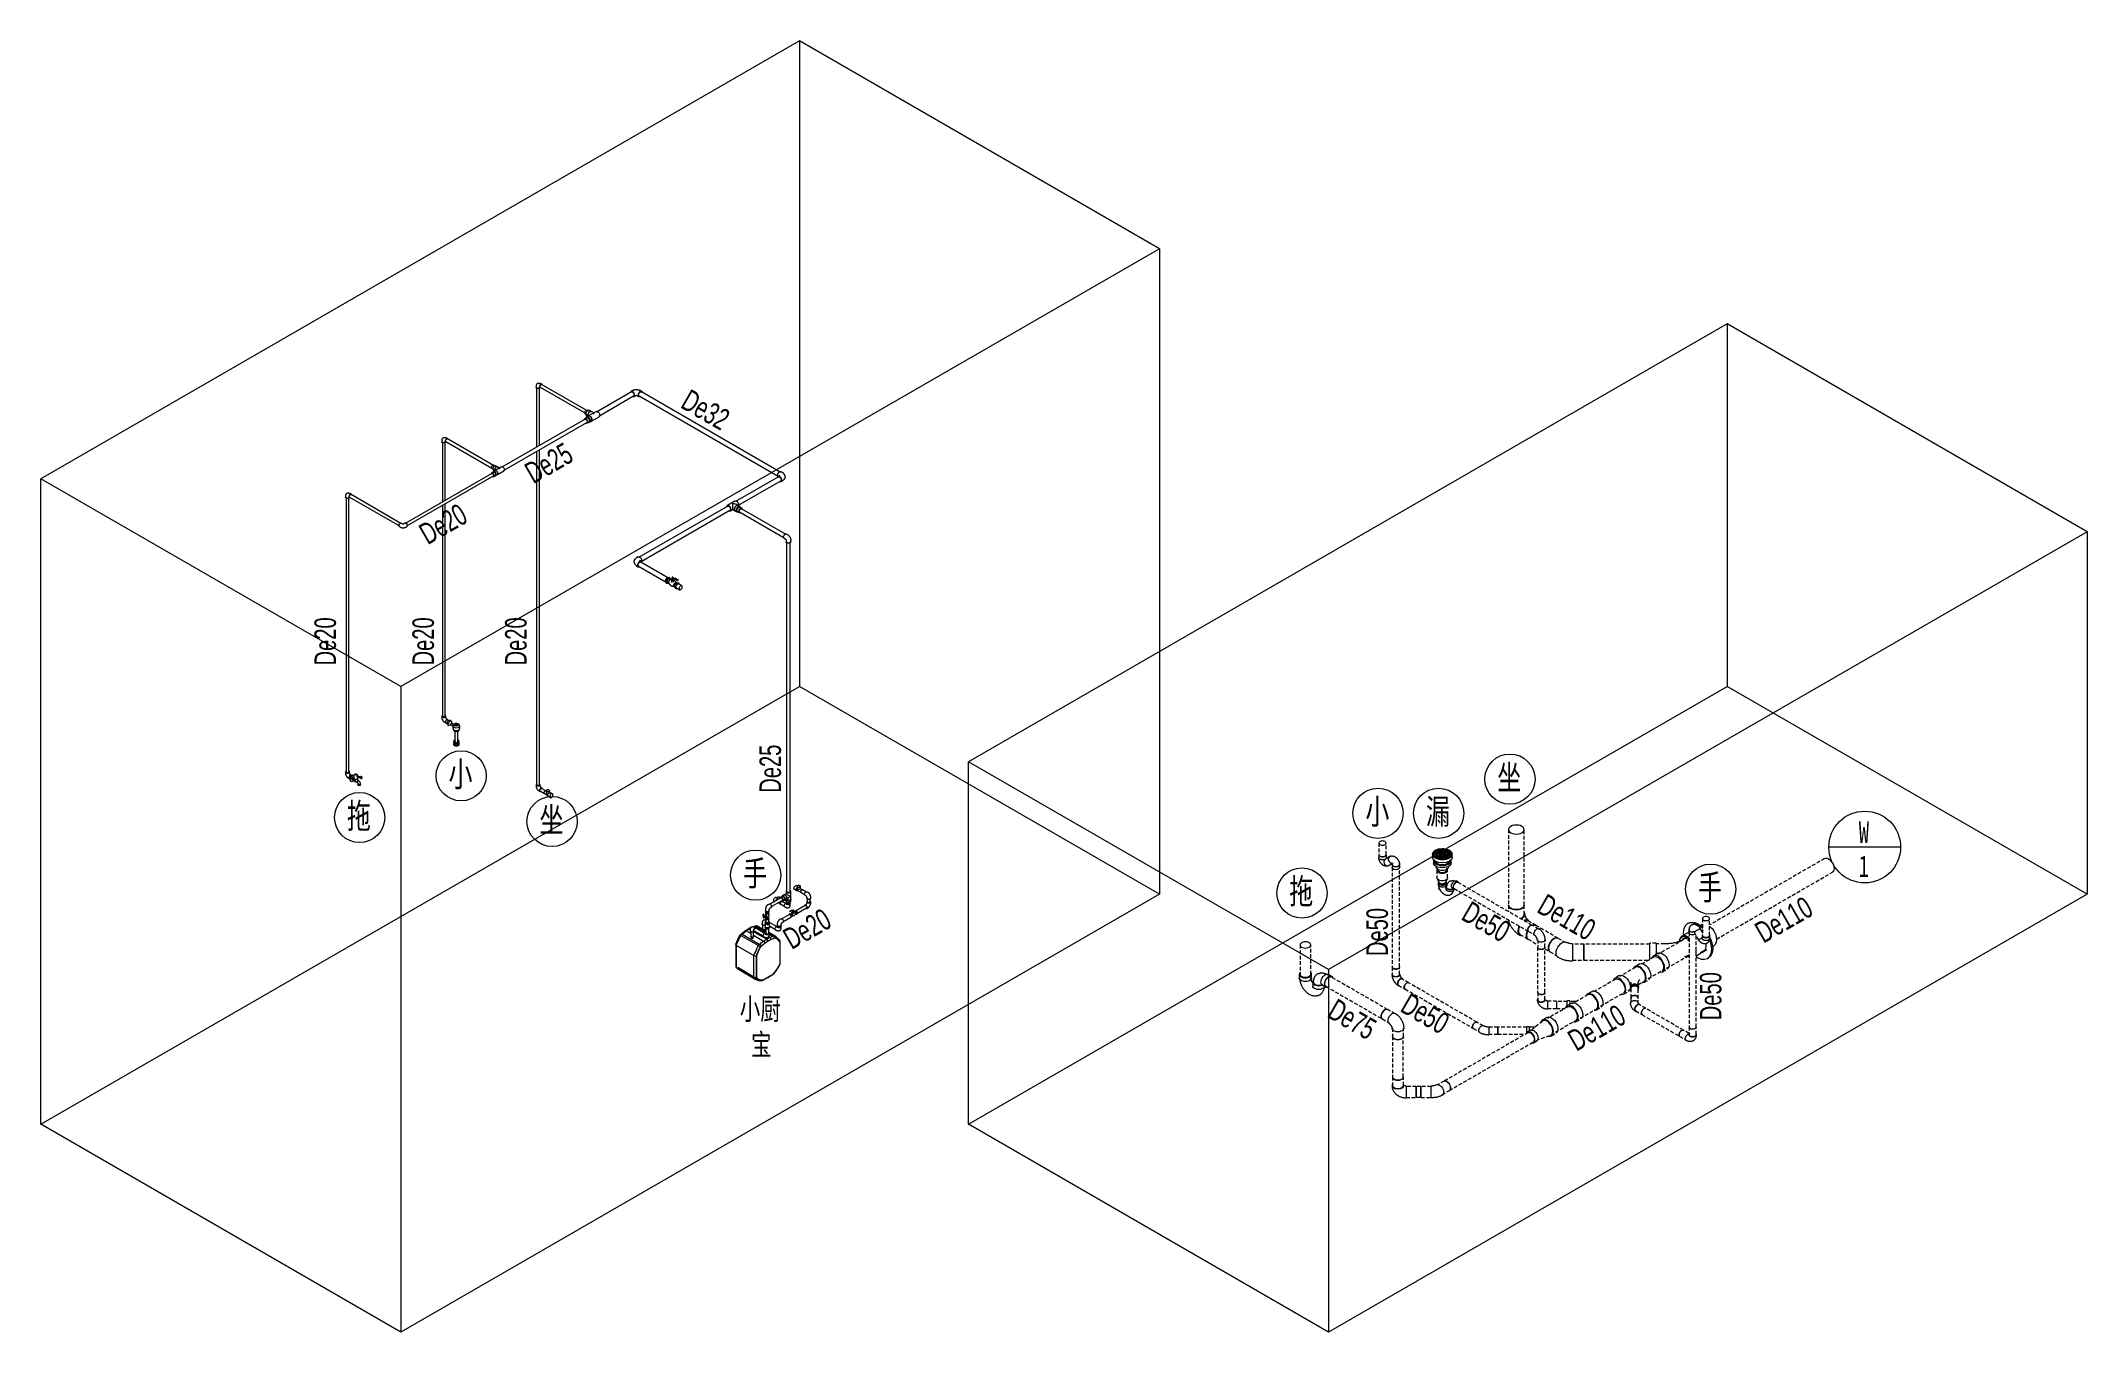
# Model space of a CAD drawing. Header units: millimetres. Extents: x 160489 to 365751, y -78341 to 15608.
# Drawn here: x 175250 to 189518, y -70245 to -61240 of the extents above; entities that cross this region are included whole.
import ezdxf

# ---------------------------------------------------------------- set-up
doc = ezdxf.new("R2010")
doc.units = ezdxf.units.MM
doc.linetypes.add('长划线_2', pattern=[38.1, 25.4, -12.7])
for name, color, linetype, lineweight in [('A-____-NOTE-TEXT', 7, 'Continuous', 5), ('G-____-____-SYMB', 7, 'Continuous', 5), ('G-____-____-TEXT', 7, 'Continuous', 5), ('M-EQPM-____-OTLN', 7, 'Continuous', 5), ('P-PIPE-____-IDEN', 7, 'Continuous', 5), ('P-PIPE-____-OTLN', 7, 'Continuous', 35), ('P-SANR-FIXT-OTLN', 7, 'Continuous', 5)]:
    doc.layers.add(name, color=color, linetype=linetype, lineweight=lineweight)
doc.styles.add('Arial_1', font='arial.ttf', dxfattribs={"width": 0.7, "height": 150})
doc.styles.add('TJ_FangSong', font='', dxfattribs={"width": 0.7, "height": 150})
doc.styles.add('TJ_FangSong_B', font='', dxfattribs={"width": 0.7, "height": 175})
doc.styles.add('仿宋', font='simfang.ttf', dxfattribs={"width": 0.7, "height": 150})
doc.styles.get('TJ_FangSong').set_extended_font_data('TJ_FangSong')
doc.styles.get('TJ_FangSong_B').set_extended_font_data('TJ_FangSong', bold=True)

msp = doc.modelspace()

# ---------------------------------------------------------------- texts
at = {"layer": 'A-____-NOTE-TEXT', "char_height": 175, "width": 213.249, "attachment_point": 1, "style": 'TJ_FangSong_B'}
for s, insert in [('\\fTJ_FangSong|b1|i0|c134|p2|;\\W.7;小', (178092.5, -66265.7)), ('\\fTJ_FangSong|b1|i0|c134|p2|;\\W.7;坐', (185405.4, -66288.3)), ('\\fTJ_FangSong|b1|i0|c134|p2|;\\W.7;拖', (177384.5, -66556.6)), ('\\fTJ_FangSong|b1|i0|c134|p2|;\\W.7;坐', (178726.6, -66584.1)), ('\\fTJ_FangSong|b1|i0|c134|p2|;\\W.7;小', (184485.6, -66526.9)), ('\\fTJ_FangSong|b1|i0|c134|p2|;\\W.7;漏', (184908, -66526.9)), ('\\fTJ_FangSong|b1|i0|c134|p2|;\\W.7;手', (180146, -66958.1)), ('\\fTJ_FangSong|b1|i0|c134|p2|;\\W.7;拖', (183955.2, -67082.9)), ('\\fTJ_FangSong|b1|i0|c134|p2|;\\W.7;手', (186805.1, -67055.8))]:
    msp.add_mtext(s, dxfattribs=dict(at, insert=insert))
at = {"layer": 'G-____-____-TEXT', "char_height": 150, "attachment_point": 1, "style": 'Arial_1'}
for s, insert, width in [('小厨', (180122.9, -67916.3), 381.603), ('\\fArial|b0|i0|c134|p34|;\\W.7;宝', (180201.6, -68164.3), 190.802)]:
    msp.add_mtext(s, dxfattribs=dict(at, insert=insert, width=width))
at = {"layer": 'P-PIPE-____-IDEN', "char_height": 150, "attachment_point": 1, "style": 'TJ_FangSong'}
for s, insert, width, rotation in [('De32', (179777.2, -63663.4), 361.962, 330), ('De25', (178608.8, -64202.7), 359.156, 30), ('De20', (177872, -64628.1), 359.156, 30), ('De20', (177157.4, -65595.8), 359.156, 90), ('De20', (177840.7, -65595.8), 359.156, 90), ('De20', (178486.8, -65595.8), 359.156, 90), ('De25', (180260.8, -66483.6), 359.156, 90), ('De110', (185748.2, -67182.7), 443.333, 330), ('De20', (180409.9, -67450.9), 359.156, 30), ('De50', (184493, -67622.8), 356.35, 90), ('De50', (185220.8, -67233.4), 356.35, 330), ('De110', (187186.6, -67407.2), 443.333, 30), ('De50', (186818.1, -68070.4), 356.35, 90), ('De50', (184795.4, -67874.4), 356.35, 330), ('De75', (184286.5, -67913.9), 361.962, 330), ('De110', (185881.8, -68160.5), 443.333, 30)]:
    msp.add_mtext(s, dxfattribs=dict(at, insert=insert, width=width, rotation=rotation))
at = {"layer": 'P-PIPE-____-IDEN', "char_height": 150, "width": 98.207, "attachment_point": 1, "style": '仿宋'}
for s, insert in [('\\f仿宋|b0|i0|c134|p49|;\\W.7;W', (187926.3, -66683.9)), ('\\f仿宋|b0|i0|c134|p49|;\\W.7;1', (187926.3, -66920.9))]:
    msp.add_mtext(s, dxfattribs=dict(at, insert=insert))

# ---------------------------------------------------------------- blocks, each defined once
blk = doc.blocks.new('弯头_热熔承插-塑料-复合管 - 标准-2501916-卫生间WC1 给水系统图')
at = {"layer": 'P-PIPE-____-OTLN', "color": 136, "lineweight": 5, "true_color": 0x008080}
for p, q in [((115059, -64839), (115048, -64846)), ((115048, -64900), (115059, -64907)), ((115069, -64864), (115069, -64864)), ((115080, -64870), (115069, -64864))]:
    blk.add_line(p, q, dxfattribs=at)
for points in [[(115031, -64873, 0), (115031, -64871, 0), (115031, -64869, 0), (115031, -64867, 0), (115032, -64865, 0), (115032, -64863, 0), (115033, -64862, 0), (115034, -64860, 0), (115035, -64858, 0), (115035, -64857, 0), (115036, -64855, 0), (115037, -64854, 0), (115039, -64853, 0), (115040, -64852, 0), (115041, -64851, 0), (115042, -64850, 0), (115043, -64849, 0), (115044, -64848, 0), (115046, -64847, 0), (115047, -64846, 0), (115048, -64846, 0)], [(115031, -64873, 0), (115031, -64875, 0), (115031, -64877, 0), (115031, -64879, 0), (115032, -64881, 0), (115032, -64883, 0), (115033, -64884, 0), (115034, -64886, 0), (115035, -64888, 0), (115035, -64889, 0), (115036, -64890, 0), (115037, -64892, 0), (115039, -64893, 0), (115040, -64894, 0), (115041, -64895, 0), (115042, -64896, 0), (115043, -64897, 0), (115044, -64898, 0), (115046, -64899, 0), (115047, -64900, 0), (115048, -64900, 0)], [(115084, -64878, 0), (115083, -64876, 0), (115082, -64872, 0), (115080, -64870, 0), (115077, -64869, 0), (115073, -64870, 0), (115069, -64871, 0), (115065, -64874, 0), (115062, -64878, 0), (115059, -64882, 0), (115056, -64887, 0), (115055, -64892, 0), (115054, -64897, 0)], [(115054, -64897, 0), (115055, -64901, 0), (115056, -64904, 0), (115059, -64907, 0), (115062, -64908, 0), (115065, -64907, 0), (115068, -64906, 0)], [(115059, -64839, 0), (115062, -64838, 0), (115065, -64839, 0), (115069, -64840, 0), (115073, -64843, 0), (115077, -64847, 0), (115080, -64851, 0), (115082, -64856, 0), (115083, -64861, 0), (115084, -64866, 0)], [(115084, -64866, 0), (115083, -64870, 0), (115082, -64873, 0)]]:
    blk.add_polyline3d(points, dxfattribs=at)
blk = doc.blocks.new('球阀 - 标准-2503316-卫生间WC1 给水系统图')
at = {"layer": 'P-PIPE-____-OTLN', "color": 136, "lineweight": 5, "true_color": 0x008080}
for p, q in [((115253, -65018), (115260, -65022)), ((115260, -65010), (115263, -65017)), ((115263, -65017), (115274, -65023)), ((115274, -65023), (115271, -65016)), ((115280, -64987), (115273, -64983)), ((115288, -64999), (115277, -64993)), ((115291, -64992), (115291, -65017)), ((115295, -64988), (115293, -64989)), ((115295, -64983), (115295, -64989)), ((115296, -64981), (115296, -65010)), ((115296, -64989), (115296, -64987)), ((115302, -64990), (115296, -64987)), ((115302, -64992), (115296, -64989)), ((115301, -65010), (115301, -64981)), ((115302, -64989), (115302, -64983)), ((115302, -64984), (115307, -64987)), ((115302, -64990), (115307, -64987)), ((115313, -64991), (115302, -64990)), ((115302, -64992), (115314, -64993)), ((115306, -65014), (115306, -64992)), ((115309, -65043), (115306, -65037)), ((115307, -64987), (115319, -64988)), ((115309, -65043), (115320, -65049)), ((115313, -64991), (115319, -64988)), ((115331, -65002), (115313, -64991)), ((115314, -64993), (115331, -65003)), ((115317, -65055), (115324, -65059)), ((115319, -64988), (115337, -64999)), ((115334, -65025), (115323, -65019)), ((115337, -64999), (115331, -65002)), ((115331, -65003), (115337, -65000)), ((115331, -65003), (115331, -65002)), ((115337, -64999), (115337, -65000)), ((115344, -65024), (115337, -65020))]:
    blk.add_line(p, q, dxfattribs=at)
for points in [[(115249, -65009, 0), (115249, -65004, 0), (115251, -64999, 0), (115253, -64995, 0), (115256, -64990, 0), (115259, -64987, 0), (115263, -64984, 0), (115267, -64983, 0), (115270, -64982, 0), (115273, -64983, 0)], [(115253, -65018, 0), (115251, -65016, 0), (115249, -65013, 0), (115249, -65009, 0)], [(115284, -64996, 0), (115284, -64992, 0), (115282, -64989, 0), (115280, -64987, 0), (115277, -64986, 0), (115274, -64987, 0), (115270, -64988, 0), (115267, -64991, 0), (115263, -64995, 0), (115260, -64999, 0), (115258, -65004, 0), (115257, -65008, 0), (115256, -65013, 0)], [(115256, -65013, 0), (115257, -65017, 0), (115258, -65020, 0), (115260, -65022, 0), (115263, -65023, 0), (115267, -65022, 0), (115270, -65021, 0)], [(115277, -64993, 0), (115270, -64993, 0), (115263, -65001, 0), (115260, -65010, 0)], [(115271, -65016, 0), (115274, -65007, 0), (115281, -64999, 0), (115287, -64998, 0)], [(115272, -65020, 0), (115272, -65021, 0), (115273, -65023, 0), (115274, -65024, 0), (115275, -65026, 0), (115276, -65028, 0), (115277, -65030, 0), (115279, -65032, 0), (115280, -65033, 0), (115282, -65035, 0), (115284, -65037, 0), (115286, -65038, 0), (115289, -65040, 0), (115291, -65041, 0), (115293, -65042, 0), (115296, -65043, 0), (115298, -65043, 0), (115301, -65044, 0), (115303, -65044, 0), (115305, -65044, 0), (115307, -65044, 0), (115309, -65044, 0), (115311, -65044, 0), (115313, -65044, 0)], [(115284, -64998, 0), (115285, -64998, 0), (115287, -64998, 0), (115289, -64998, 0), (115291, -64998, 0)], [(115293, -64989, 0), (115292, -64990, 0), (115291, -64991, 0), (115291, -64992, 0), (115291, -64993, 0), (115292, -64994, 0), (115293, -64995, 0), (115295, -64995, 0), (115297, -64996, 0), (115299, -64996, 0), (115300, -64996, 0), (115302, -64995, 0), (115304, -64995, 0)], [(115296, -64981, 0), (115295, -64982, 0), (115295, -64982, 0), (115295, -64983, 0), (115295, -64983, 0), (115295, -64984, 0), (115296, -64984, 0), (115297, -64985, 0), (115298, -64985, 0), (115299, -64985, 0), (115299, -64985, 0), (115300, -64985, 0), (115301, -64984, 0)], [(115300, -64991, 0), (115299, -64992, 0), (115299, -64992, 0), (115298, -64992, 0), (115297, -64991, 0), (115296, -64991, 0), (115295, -64991, 0), (115295, -64990, 0), (115295, -64989, 0), (115295, -64989, 0)], [(115297, -64979, 0), (115296, -64980, 0), (115296, -64980, 0), (115296, -64981, 0), (115296, -64981, 0), (115296, -64981, 0), (115297, -64982, 0), (115297, -64982, 0), (115298, -64982, 0), (115299, -64982, 0), (115299, -64982, 0), (115300, -64982, 0), (115300, -64982, 0)], [(115300, -64982, 0), (115301, -64981, 0), (115301, -64981, 0), (115301, -64981, 0), (115301, -64980, 0), (115301, -64980, 0), (115300, -64979, 0), (115300, -64979, 0), (115299, -64979, 0), (115299, -64979, 0), (115298, -64979, 0), (115297, -64979, 0), (115297, -64979, 0)], [(115301, -64984, 0), (115302, -64984, 0), (115302, -64983, 0), (115302, -64983, 0), (115302, -64982, 0), (115302, -64982, 0), (115301, -64981, 0)], [(115302, -65000, 0), (115303, -65000, 0), (115305, -65001, 0), (115307, -65002, 0), (115310, -65003, 0), (115312, -65005, 0), (115314, -65006, 0), (115316, -65008, 0), (115318, -65010, 0), (115319, -65011, 0), (115321, -65013, 0), (115322, -65015, 0), (115323, -65017, 0), (115324, -65018, 0), (115325, -65020, 0), (115325, -65022, 0)], [(115304, -64995, 0), (115305, -64994, 0), (115306, -64993, 0)], [(115306, -65037, 0), (115309, -65027, 0), (115316, -65020, 0), (115323, -65019, 0)], [(115313, -65045, 0), (115313, -65041, 0), (115315, -65036, 0), (115317, -65031, 0), (115320, -65027, 0), (115323, -65024, 0), (115327, -65021, 0), (115330, -65019, 0), (115334, -65019, 0), (115337, -65020, 0)], [(115317, -65055, 0), (115315, -65052, 0), (115313, -65049, 0), (115313, -65045, 0)], [(115348, -65031, 0), (115348, -65029, 0), (115346, -65026, 0), (115344, -65024, 0), (115341, -65023, 0), (115338, -65023, 0), (115334, -65025, 0), (115330, -65028, 0), (115327, -65031, 0), (115324, -65036, 0), (115322, -65040, 0), (115320, -65045, 0), (115320, -65050, 0)], [(115320, -65050, 0), (115320, -65053, 0), (115322, -65057, 0), (115324, -65059, 0), (115327, -65060, 0), (115330, -65059, 0), (115332, -65059, 0)]]:
    blk.add_polyline3d(points, dxfattribs=at)
blk = doc.blocks.new('弯头_热熔承插-塑料-复合管 - 标准-V5-卫生间WC1 给水系统图')
at = {"layer": 'P-PIPE-____-OTLN', "color": 136, "lineweight": 5, "true_color": 0x008080}
for p, q in [((116045, -64270), (116034, -64276)), ((116045, -64270), (116045, -64270)), ((116066, -64251), (116055, -64245)), ((116055, -64312), (116066, -64306))]:
    blk.add_line(p, q, dxfattribs=at)
for points in [[(116030, -64272, 0), (116030, -64267, 0), (116032, -64262, 0), (116034, -64257, 0), (116037, -64253, 0), (116041, -64249, 0), (116045, -64246, 0), (116049, -64244, 0), (116052, -64244, 0), (116055, -64245, 0)], [(116032, -64279, 0), (116030, -64276, 0), (116030, -64272, 0)], [(116060, -64303, 0), (116059, -64298, 0), (116058, -64293, 0), (116055, -64288, 0), (116052, -64284, 0), (116049, -64280, 0), (116045, -64277, 0), (116041, -64275, 0), (116037, -64275, 0), (116034, -64276, 0), (116032, -64278, 0), (116030, -64281, 0), (116030, -64284, 0)], [(116046, -64312, 0), (116049, -64313, 0), (116052, -64313, 0), (116055, -64312, 0), (116058, -64310, 0), (116059, -64307, 0), (116060, -64303, 0)], [(116083, -64279, 0), (116083, -64277, 0), (116083, -64275, 0), (116083, -64273, 0), (116082, -64271, 0), (116082, -64269, 0), (116081, -64267, 0), (116080, -64266, 0), (116079, -64264, 0), (116078, -64263, 0), (116077, -64261, 0), (116076, -64260, 0), (116075, -64259, 0), (116074, -64257, 0), (116073, -64256, 0), (116072, -64255, 0), (116071, -64254, 0), (116069, -64253, 0), (116068, -64253, 0), (116067, -64252, 0), (116066, -64251, 0)], [(116083, -64279, 0), (116083, -64281, 0), (116083, -64283, 0), (116083, -64285, 0), (116082, -64286, 0), (116082, -64288, 0), (116081, -64290, 0), (116080, -64292, 0), (116079, -64293, 0), (116078, -64295, 0), (116077, -64296, 0), (116076, -64298, 0), (116075, -64299, 0), (116074, -64300, 0), (116073, -64301, 0), (116072, -64302, 0), (116071, -64303, 0), (116069, -64304, 0), (116068, -64305, 0), (116067, -64306, 0), (116066, -64306, 0)]]:
    blk.add_polyline3d(points, dxfattribs=at)
blk = doc.blocks.new('弯头_热熔承插-塑料-复合管 - 标准-V6-卫生间WC1 给水系统图')
at = {"layer": 'P-PIPE-____-OTLN', "color": 136, "lineweight": 5, "true_color": 0x008080}
for p, q in [((115020, -63678), (115009, -63684)), ((115030, -63720), (115041, -63714)), ((115052, -63714), (115063, -63720)), ((115084, -63684), (115073, -63678))]:
    blk.add_line(p, q, dxfattribs=at)
for points in [[(115034, -63711, 0), (115034, -63706, 0), (115032, -63701, 0), (115030, -63696, 0), (115027, -63692, 0), (115023, -63688, 0), (115019, -63685, 0), (115016, -63683, 0), (115012, -63683, 0), (115009, -63684, 0), (115007, -63686, 0), (115005, -63690, 0), (115005, -63692, 0)], [(115020, -63678, 0), (115021, -63677, 0), (115022, -63676, 0), (115024, -63676, 0), (115025, -63675, 0), (115026, -63675, 0), (115028, -63674, 0), (115029, -63674, 0), (115030, -63673, 0), (115032, -63673, 0), (115033, -63673, 0), (115034, -63672, 0), (115036, -63672, 0), (115037, -63672, 0), (115038, -63672, 0), (115040, -63671, 0), (115041, -63671, 0), (115043, -63671, 0), (115044, -63671, 0), (115045, -63671, 0), (115047, -63671, 0), (115048, -63671, 0), (115050, -63671, 0), (115051, -63671, 0), (115052, -63671, 0), (115054, -63672, 0), (115055, -63672, 0), (115056, -63672, 0), (115058, -63672, 0), (115059, -63673, 0), (115061, -63673, 0), (115062, -63673, 0), (115063, -63674, 0), (115065, -63674, 0), (115066, -63675, 0), (115067, -63675, 0), (115069, -63676, 0), (115070, -63676, 0), (115071, -63677, 0), (115072, -63678, 0), (115073, -63678, 0)], [(115021, -63720, 0), (115023, -63721, 0), (115027, -63721, 0), (115030, -63720, 0), (115032, -63718, 0), (115034, -63715, 0), (115034, -63711, 0)], [(115041, -63714, 0), (115041, -63714, 0), (115041, -63714, 0), (115041, -63714, 0), (115041, -63714, 0), (115041, -63714, 0), (115041, -63714, 0), (115042, -63714, 0), (115042, -63714, 0), (115042, -63714, 0), (115043, -63714, 0), (115043, -63713, 0), (115043, -63713, 0), (115044, -63713, 0), (115044, -63713, 0), (115044, -63713, 0), (115045, -63713, 0), (115045, -63713, 0), (115046, -63713, 0), (115046, -63713, 0), (115046, -63713, 0), (115047, -63713, 0), (115047, -63713, 0), (115048, -63713, 0), (115048, -63713, 0), (115048, -63713, 0), (115049, -63713, 0), (115049, -63713, 0), (115050, -63713, 0), (115050, -63714, 0), (115050, -63714, 0), (115051, -63714, 0), (115051, -63714, 0), (115051, -63714, 0), (115051, -63714, 0), (115051, -63714, 0), (115052, -63714, 0), (115052, -63714, 0), (115052, -63714, 0), (115052, -63714, 0), (115052, -63714, 0)], [(115088, -63692, 0), (115087, -63690, 0), (115086, -63686, 0), (115084, -63684, 0), (115081, -63683, 0), (115077, -63683, 0), (115073, -63685, 0), (115069, -63688, 0), (115066, -63692, 0), (115063, -63696, 0), (115060, -63701, 0), (115059, -63706, 0), (115058, -63711, 0)], [(115058, -63711, 0), (115059, -63715, 0), (115060, -63718, 0), (115063, -63720, 0), (115066, -63721, 0), (115069, -63721, 0), (115072, -63720, 0)]]:
    blk.add_polyline3d(points, dxfattribs=at)
blk = doc.blocks.new('三通_T 型三通-热熔承插-塑料-复合管 - 标准-2503474-卫生间WC1 给水系统图')
at = {"layer": 'P-PIPE-____-OTLN', "color": 136, "lineweight": 5, "true_color": 0x008080}
for p, q in [((115734, -64449), (115681, -64480)), ((115755, -64480), (115739, -64471)), ((115702, -64517), (115718, -64507)), ((115718, -64507), (115734, -64517))]:
    blk.add_line(p, q, dxfattribs=at)
for points in [[(115706, -64507, 0), (115706, -64502, 0), (115704, -64497, 0), (115702, -64492, 0), (115699, -64488, 0), (115695, -64484, 0), (115691, -64481, 0), (115687, -64480, 0), (115684, -64479, 0), (115681, -64480, 0), (115678, -64482, 0), (115677, -64486, 0), (115676, -64488, 0)], [(115718, -64500, 0), (115718, -64495, 0), (115718, -64489, 0), (115718, -64483, 0), (115718, -64478, 0), (115718, -64473, 0), (115718, -64469, 0), (115718, -64466, 0)], [(115718, -64466, 0), (115724, -64466, 0), (115729, -64467, 0), (115735, -64469, 0), (115740, -64471, 0)], [(115755, -64480, 0), (115752, -64479, 0), (115749, -64480, 0), (115745, -64481, 0), (115741, -64484, 0), (115737, -64488, 0), (115734, -64492, 0), (115732, -64497, 0), (115731, -64502, 0), (115730, -64507, 0)], [(115734, -64449, 0), (115737, -64448, 0), (115741, -64449, 0), (115745, -64450, 0), (115749, -64453, 0), (115752, -64457, 0), (115755, -64461, 0), (115758, -64466, 0), (115759, -64471, 0), (115760, -64476, 0)], [(115760, -64476, 0), (115759, -64480, 0), (115759, -64482, 0)], [(115692, -64516, 0), (115695, -64517, 0), (115699, -64517, 0), (115702, -64517, 0), (115704, -64514, 0), (115706, -64511, 0), (115706, -64507, 0)], [(115718, -64507, 0), (115718, -64506, 0), (115718, -64504, 0), (115718, -64500, 0)], [(115730, -64507, 0), (115731, -64511, 0), (115732, -64514, 0), (115734, -64517, 0)]]:
    blk.add_polyline3d(points, dxfattribs=at)
blk = doc.blocks.new('P_角阀 - 标准-2504543-卫生间WC1 给水系统图')
at = {"layer": 'P-PIPE-____-OTLN', "color": 136, "lineweight": 5, "true_color": 0x008080}
for p, q in [((116007, -67239), (116011, -67241)), ((116028, -67217), (116022, -67213)), ((116028, -67218), (116028, -67228)), ((116028, -67228), (116028, -67232)), ((116036, -67250), (116043, -67255)), ((116043, -67255), (116052, -67260)), ((116049, -67220), (116049, -67218)), ((116063, -67242), (116057, -67238))]:
    blk.add_line(p, q, dxfattribs=at)
for points in [[(116007, -67239, 0), (116005, -67237, 0), (116004, -67235, 0), (116004, -67232, 0), (116004, -67229, 0), (116005, -67225, 0), (116007, -67222, 0), (116009, -67218, 0), (116012, -67216, 0), (116014, -67214, 0)], [(116014, -67214, 0), (116017, -67212, 0), (116020, -67212, 0), (116022, -67213, 0)], [(116028, -67222, 0), (116026, -67224, 0), (116023, -67226, 0), (116021, -67230, 0), (116019, -67233, 0), (116018, -67237, 0), (116018, -67237, 0)], [(116021, -67236, 0), (116022, -67233, 0), (116023, -67231, 0), (116025, -67229, 0), (116027, -67227, 0), (116028, -67226, 0)], [(116031, -67213, 0), (116029, -67215, 0), (116028, -67216, 0), (116028, -67218, 0), (116028, -67219, 0), (116029, -67221, 0), (116031, -67222, 0), (116033, -67223, 0), (116036, -67224, 0), (116038, -67224, 0), (116041, -67224, 0), (116043, -67223, 0)], [(116048, -67220, 0), (116049, -67219, 0), (116049, -67218, 0), (116049, -67216, 0), (116048, -67215, 0), (116046, -67213, 0), (116044, -67212, 0), (116041, -67212, 0), (116038, -67212, 0), (116036, -67212, 0), (116033, -67212, 0), (116031, -67213, 0)], [(116057, -67242, 0), (116055, -67243, 0), (116054, -67245, 0), (116052, -67248, 0), (116051, -67250, 0), (116050, -67253, 0), (116050, -67255, 0), (116050, -67257, 0), (116051, -67259, 0), (116052, -67260, 0), (116054, -67260, 0)], [(116064, -67243, 0), (116063, -67242, 0), (116061, -67241, 0), (116059, -67241, 0), (116057, -67242, 0)]]:
    blk.add_polyline3d(points, dxfattribs=at)
blk = doc.blocks.new('P_角阀 - 标准-V7-卫生间WC1 给水系统图')
at = {"layer": 'P-PIPE-____-OTLN', "color": 136, "lineweight": 5, "true_color": 0x008080}
for p, q in [((114405, -66489), (114414, -66494)), ((114419, -66472), (114416, -66470)), ((114419, -66469), (114419, -66479)), ((114419, -66479), (114419, -66484)), ((114440, -66479), (114440, -66469)), ((114440, -66484), (114440, -66479)), ((114445, -66487), (114440, -66484)), ((114461, -66491), (114447, -66483)), ((114414, -66494), (114424, -66500)), ((114424, -66500), (114434, -66506)), ((114432, -66509), (114446, -66517))]:
    blk.add_line(p, q, dxfattribs=at)
for points in [[(114405, -66489, 0), (114404, -66488, 0), (114403, -66486, 0), (114403, -66484, 0), (114403, -66482, 0), (114404, -66479, 0), (114405, -66476, 0), (114407, -66474, 0), (114409, -66472, 0), (114411, -66471, 0)], [(114411, -66471, 0), (114413, -66470, 0), (114414, -66470, 0), (114416, -66470, 0)], [(114422, -66464, 0), (114420, -66465, 0), (114419, -66467, 0), (114419, -66469, 0), (114419, -66470, 0), (114420, -66472, 0), (114422, -66473, 0), (114424, -66474, 0), (114427, -66474, 0), (114430, -66475, 0), (114432, -66474, 0), (114435, -66474, 0), (114437, -66473, 0)], [(114422, -66495, 0), (114421, -66492, 0), (114420, -66490, 0), (114419, -66487, 0), (114419, -66484, 0)], [(114437, -66473, 0), (114439, -66472, 0), (114440, -66470, 0), (114440, -66469, 0), (114440, -66467, 0), (114439, -66465, 0), (114437, -66464, 0), (114435, -66463, 0), (114432, -66463, 0), (114430, -66462, 0), (114427, -66463, 0), (114424, -66463, 0), (114422, -66464, 0)], [(114436, -66487, 0), (114435, -66488, 0), (114432, -66489, 0), (114430, -66490, 0), (114428, -66492, 0), (114426, -66493, 0), (114424, -66494, 0), (114422, -66495, 0)], [(114432, -66509, 0), (114430, -66508, 0), (114429, -66505, 0), (114429, -66502, 0), (114429, -66499, 0), (114430, -66495, 0), (114432, -66492, 0), (114434, -66489, 0), (114437, -66486, 0), (114440, -66484, 0)], [(114440, -66484, 0), (114442, -66483, 0), (114445, -66483, 0), (114447, -66483, 0)], [(114454, -66492, 0), (114451, -66494, 0), (114448, -66497, 0), (114446, -66500, 0), (114445, -66504, 0), (114443, -66507, 0), (114443, -66511, 0), (114443, -66514, 0), (114445, -66516, 0), (114446, -66517, 0), (114448, -66518, 0), (114451, -66518, 0), (114454, -66517, 0)], [(114454, -66517, 0), (114456, -66515, 0), (114459, -66512, 0), (114461, -66509, 0), (114463, -66505, 0), (114464, -66502, 0), (114464, -66498, 0), (114464, -66495, 0), (114463, -66493, 0), (114461, -66491, 0), (114459, -66491, 0), (114456, -66491, 0), (114454, -66492, 0)]]:
    blk.add_polyline3d(points, dxfattribs=at)
blk = doc.blocks.new('弯头_热熔承插-塑料-复合管 - 标准-707565-卫生间WC1 给水系统图')
at = {"layer": 'P-PIPE-____-OTLN', "color": 136, "lineweight": 5, "true_color": 0x008080}
for p, q in [((114348, -66428), (114348, -66438)), ((114366, -66469), (114374, -66474)), ((114375, -66438), (114375, -66428)), ((114388, -66451), (114379, -66446))]:
    blk.add_line(p, q, dxfattribs=at)
for points in [[(114351, -66423, 0), (114349, -66424, 0), (114348, -66426, 0), (114348, -66428, 0), (114348, -66430, 0), (114349, -66432, 0), (114352, -66434, 0), (114354, -66435, 0), (114358, -66436, 0), (114361, -66436, 0), (114365, -66436, 0), (114368, -66435, 0), (114371, -66434, 0)], [(114348, -66438, 0), (114348, -66439, 0), (114348, -66440, 0), (114348, -66441, 0), (114348, -66442, 0), (114348, -66443, 0), (114348, -66444, 0), (114348, -66445, 0), (114349, -66446, 0), (114349, -66447, 0), (114349, -66448, 0), (114349, -66448, 0), (114350, -66449, 0), (114350, -66450, 0), (114350, -66451, 0), (114351, -66452, 0), (114351, -66453, 0), (114352, -66454, 0), (114352, -66454, 0), (114352, -66455, 0), (114353, -66456, 0), (114353, -66457, 0), (114354, -66458, 0), (114354, -66459, 0), (114355, -66459, 0), (114355, -66460, 0), (114356, -66461, 0), (114357, -66462, 0), (114357, -66462, 0), (114358, -66463, 0), (114359, -66464, 0), (114359, -66464, 0), (114360, -66465, 0), (114361, -66466, 0), (114361, -66466, 0), (114362, -66467, 0), (114363, -66467, 0), (114364, -66468, 0), (114364, -66469, 0), (114365, -66469, 0), (114366, -66469, 0)], [(114371, -66434, 0), (114373, -66432, 0), (114374, -66430, 0), (114375, -66428, 0), (114374, -66426, 0), (114373, -66424, 0), (114371, -66423, 0)], [(114381, -66451, 0), (114378, -66453, 0), (114376, -66456, 0), (114374, -66459, 0), (114373, -66462, 0), (114372, -66465, 0), (114371, -66468, 0), (114372, -66471, 0), (114373, -66473, 0), (114374, -66474, 0), (114376, -66475, 0), (114378, -66474, 0), (114380, -66474, 0)], [(114375, -66438, 0), (114375, -66438, 0), (114375, -66438, 0), (114375, -66438, 0), (114375, -66438, 0), (114375, -66439, 0), (114375, -66439, 0), (114375, -66439, 0), (114375, -66439, 0), (114375, -66439, 0), (114375, -66440, 0), (114375, -66440, 0), (114375, -66440, 0), (114375, -66440, 0), (114375, -66441, 0), (114375, -66441, 0), (114376, -66441, 0), (114376, -66442, 0), (114376, -66442, 0), (114376, -66442, 0), (114376, -66442, 0), (114376, -66443, 0), (114376, -66443, 0), (114377, -66443, 0), (114377, -66444, 0), (114377, -66444, 0), (114377, -66444, 0), (114377, -66444, 0), (114378, -66444, 0), (114378, -66445, 0), (114378, -66445, 0), (114378, -66445, 0), (114378, -66445, 0), (114378, -66445, 0), (114379, -66445, 0), (114379, -66446, 0), (114379, -66446, 0), (114379, -66446, 0), (114379, -66446, 0), (114379, -66446, 0), (114379, -66446, 0)], [(114390, -66456, 0), (114390, -66454, 0), (114389, -66452, 0), (114388, -66451, 0), (114386, -66450, 0), (114383, -66450, 0), (114381, -66451, 0)]]:
    blk.add_polyline3d(points, dxfattribs=at)
blk = doc.blocks.new('三通_T 型三通-热熔承插-塑料-复合管 - 标准-V8-卫生间WC1 给水系统图')
at = {"layer": 'P-PIPE-____-OTLN', "color": 136, "lineweight": 5, "true_color": 0x008080}
for p, q in [((114728, -63846), (114712, -63856)), ((114749, -63834), (114733, -63825)), ((114733, -63892), (114787, -63861)), ((114766, -63825), (114749, -63834))]:
    blk.add_line(p, q, dxfattribs=at)
for points in [[(114708, -63851, 0), (114708, -63847, 0), (114710, -63842, 0), (114712, -63837, 0), (114715, -63832, 0), (114719, -63828, 0), (114722, -63826, 0), (114726, -63824, 0), (114730, -63824, 0), (114733, -63825, 0)], [(114709, -63857, 0), (114708, -63855, 0), (114708, -63851, 0)], [(114737, -63882, 0), (114737, -63878, 0), (114735, -63873, 0), (114733, -63868, 0), (114730, -63863, 0), (114726, -63859, 0), (114722, -63857, 0), (114719, -63855, 0), (114715, -63855, 0), (114712, -63856, 0)], [(114749, -63841, 0), (114744, -63841, 0), (114738, -63842, 0), (114733, -63844, 0), (114728, -63846, 0)], [(114733, -63892, 0), (114735, -63890, 0), (114737, -63886, 0), (114737, -63882, 0)], [(114749, -63834, 0), (114749, -63834, 0), (114749, -63836, 0), (114749, -63838, 0), (114749, -63841, 0)], [(114766, -63825, 0), (114769, -63824, 0), (114772, -63824, 0), (114776, -63826, 0), (114780, -63828, 0), (114784, -63832, 0), (114787, -63837, 0), (114789, -63842, 0), (114791, -63847, 0), (114791, -63851, 0)], [(114791, -63851, 0), (114791, -63855, 0), (114789, -63859, 0), (114787, -63861, 0)]]:
    blk.add_polyline3d(points, dxfattribs=at)
blk = doc.blocks.new('变径管_热熔承插-塑料-复合管 - 标准-2503497-卫生间WC1 给水系统图')
at = {"layer": 'P-PIPE-____-OTLN', "color": 136, "lineweight": 5, "true_color": 0x008080}
for p, q in [((114690, -63839), (114700, -63845)), ((114698, -63853), (114707, -63858)), ((114714, -63822), (114703, -63816)), ((114733, -63825), (114719, -63817))]:
    blk.add_line(p, q, dxfattribs=at)
for points in [[(114687, -63833, 0), (114687, -63830, 0), (114688, -63827, 0), (114690, -63824, 0), (114691, -63821, 0), (114694, -63818, 0), (114696, -63817, 0), (114699, -63816, 0), (114701, -63815, 0), (114703, -63816, 0)], [(114690, -63839, 0), (114688, -63838, 0), (114687, -63836, 0), (114687, -63833, 0)], [(114694, -63844, 0), (114695, -63839, 0), (114696, -63834, 0), (114698, -63829, 0), (114702, -63824, 0), (114705, -63821, 0), (114709, -63818, 0), (114713, -63816, 0), (114716, -63816, 0), (114719, -63817, 0)], [(114698, -63853, 0), (114696, -63851, 0), (114695, -63848, 0), (114694, -63844, 0)], [(114733, -63825, 0), (114730, -63824, 0), (114726, -63824, 0), (114722, -63826, 0), (114719, -63828, 0), (114715, -63832, 0), (114712, -63837, 0), (114710, -63842, 0), (114708, -63847, 0), (114708, -63851, 0)], [(114708, -63851, 0), (114708, -63855, 0), (114709, -63857, 0)]]:
    blk.add_polyline3d(points, dxfattribs=at)
blk = doc.blocks.new('弯头_热熔承插-塑料-复合管 - 标准-V9-卫生间WC1 给水系统图')
at = {"layer": 'P-PIPE-____-OTLN', "color": 136, "lineweight": 5, "true_color": 0x008080}
for p, q in [((114388, -63634), (114379, -63629)), ((114348, -63647), (114348, -63657)), ((114366, -63652), (114374, -63657)), ((114375, -63647), (114375, -63647))]:
    blk.add_line(p, q, dxfattribs=at)
for points in [[(114358, -63628, 0), (114357, -63629, 0), (114355, -63630, 0), (114354, -63630, 0), (114354, -63631, 0), (114353, -63632, 0), (114352, -63633, 0), (114351, -63634, 0), (114351, -63635, 0), (114350, -63636, 0), (114350, -63637, 0), (114349, -63638, 0), (114349, -63639, 0), (114348, -63640, 0), (114348, -63641, 0), (114348, -63642, 0), (114348, -63643, 0), (114348, -63644, 0), (114348, -63645, 0), (114348, -63646, 0), (114348, -63647, 0)], [(114358, -63628, 0), (114359, -63627, 0), (114360, -63627, 0), (114361, -63626, 0), (114362, -63626, 0), (114364, -63626, 0), (114365, -63626, 0), (114366, -63626, 0), (114367, -63626, 0), (114368, -63626, 0), (114370, -63626, 0), (114371, -63626, 0), (114372, -63626, 0), (114373, -63626, 0), (114374, -63627, 0), (114375, -63627, 0), (114376, -63627, 0), (114377, -63628, 0), (114378, -63628, 0), (114379, -63629, 0), (114379, -63629, 0)], [(114381, -63634, 0), (114378, -63636, 0), (114376, -63639, 0), (114374, -63642, 0), (114373, -63645, 0), (114372, -63648, 0), (114371, -63651, 0), (114372, -63654, 0), (114373, -63656, 0), (114374, -63657, 0), (114376, -63658, 0), (114378, -63658, 0), (114380, -63657, 0)], [(114390, -63639, 0), (114390, -63637, 0), (114389, -63635, 0), (114388, -63634, 0), (114386, -63633, 0), (114383, -63633, 0), (114381, -63634, 0)], [(114371, -63662, 0), (114368, -63664, 0), (114365, -63664, 0), (114361, -63665, 0), (114358, -63664, 0), (114354, -63664, 0), (114352, -63662, 0), (114349, -63661, 0), (114348, -63659, 0), (114348, -63657, 0)], [(114366, -63652, 0), (114366, -63652, 0), (114366, -63652, 0)], [(114375, -63657, 0), (114374, -63659, 0), (114373, -63661, 0), (114371, -63662, 0)]]:
    blk.add_polyline3d(points, dxfattribs=at)
blk = doc.blocks.new('三通_T 型三通-热熔承插-塑料-复合管 - 标准-2505025-卫生间WC1 给水系统图')
at = {"layer": 'P-PIPE-____-OTLN', "color": 136, "lineweight": 5, "true_color": 0x008080}
for p, q in [((114075, -64228), (114061, -64236)), ((114092, -64219), (114077, -64210)), ((114077, -64265), (114123, -64239)), ((114077, -64265), (114079, -64264)), ((114106, -64210), (114092, -64219))]:
    blk.add_line(p, q, dxfattribs=at)
for points in [[(114057, -64232, 0), (114058, -64228, 0), (114059, -64224, 0), (114061, -64220, 0), (114063, -64216, 0), (114066, -64213, 0), (114069, -64211, 0), (114072, -64210, 0), (114075, -64210, 0), (114077, -64210, 0)], [(114059, -64238, 0), (114058, -64235, 0), (114057, -64232, 0)], [(114081, -64258, 0), (114081, -64254, 0), (114079, -64250, 0), (114077, -64246, 0), (114075, -64243, 0), (114072, -64239, 0), (114069, -64237, 0), (114066, -64236, 0), (114063, -64236, 0), (114061, -64236, 0)], [(114092, -64224, 0), (114087, -64224, 0), (114083, -64225, 0), (114078, -64227, 0), (114074, -64228, 0)], [(114079, -64264, 0), (114081, -64261, 0), (114081, -64258, 0)], [(114092, -64219, 0), (114092, -64219, 0), (114092, -64220, 0), (114092, -64222, 0), (114092, -64224, 0)], [(114106, -64210, 0), (114108, -64210, 0), (114111, -64210, 0), (114114, -64211, 0), (114117, -64213, 0), (114120, -64216, 0), (114123, -64220, 0), (114125, -64224, 0), (114126, -64228, 0), (114126, -64232, 0)], [(114126, -64232, 0), (114126, -64235, 0), (114125, -64238, 0), (114123, -64239, 0)]]:
    blk.add_polyline3d(points, dxfattribs=at)
blk = doc.blocks.new('弯头_热熔承插-塑料-复合管 - 标准-V10-卫生间WC1 给水系统图')
at = {"layer": 'P-PIPE-____-OTLN', "color": 136, "lineweight": 5, "true_color": 0x008080}
for p, q in [((113690, -64027), (113690, -64037)), ((113708, -64032), (113717, -64037)), ((113717, -64027), (113717, -64027)), ((113730, -64013), (113721, -64009))]:
    blk.add_line(p, q, dxfattribs=at)
for points in [[(113700, -64008, 0), (113699, -64008, 0), (113698, -64009, 0), (113697, -64010, 0), (113696, -64011, 0), (113695, -64012, 0), (113694, -64013, 0), (113694, -64014, 0), (113693, -64015, 0), (113692, -64016, 0), (113692, -64017, 0), (113692, -64018, 0), (113691, -64019, 0), (113691, -64020, 0), (113691, -64021, 0), (113690, -64022, 0), (113690, -64023, 0), (113690, -64024, 0), (113690, -64025, 0), (113690, -64026, 0), (113690, -64027, 0)], [(113713, -64042, 0), (113710, -64043, 0), (113707, -64044, 0), (113703, -64044, 0), (113700, -64044, 0), (113697, -64043, 0), (113694, -64042, 0), (113692, -64041, 0), (113690, -64039, 0), (113690, -64037, 0)], [(113700, -64008, 0), (113701, -64007, 0), (113702, -64007, 0), (113704, -64006, 0), (113705, -64006, 0), (113706, -64006, 0), (113707, -64005, 0), (113708, -64005, 0), (113710, -64005, 0), (113711, -64005, 0), (113712, -64005, 0), (113713, -64005, 0), (113714, -64006, 0), (113715, -64006, 0), (113716, -64006, 0), (113717, -64007, 0), (113718, -64007, 0), (113719, -64007, 0), (113720, -64008, 0), (113721, -64008, 0), (113721, -64009, 0)], [(113708, -64032, 0), (113708, -64032, 0), (113708, -64032, 0)], [(113717, -64037, 0), (113717, -64039, 0), (113715, -64041, 0), (113713, -64042, 0)], [(113723, -64014, 0), (113721, -64016, 0), (113719, -64018, 0), (113717, -64021, 0), (113715, -64024, 0), (113714, -64028, 0), (113714, -64031, 0), (113714, -64033, 0), (113715, -64035, 0), (113717, -64037, 0), (113719, -64037, 0), (113721, -64037, 0), (113723, -64036, 0)], [(113733, -64019, 0), (113733, -64017, 0), (113732, -64015, 0), (113730, -64013, 0), (113728, -64013, 0), (113726, -64013, 0), (113723, -64014, 0)]]:
    blk.add_polyline3d(points, dxfattribs=at)
blk = doc.blocks.new('弯头_热熔承插-塑料-复合管 - 标准-V11-卫生间WC1 给水系统图')
at = {"layer": 'P-PIPE-____-OTLN', "color": 136, "lineweight": 5, "true_color": 0x008080}
for p, q in [((113018, -64415), (113018, -64424)), ((113036, -64420), (113045, -64425)), ((113045, -64414), (113045, -64415)), ((113058, -64401), (113050, -64396))]:
    blk.add_line(p, q, dxfattribs=at)
for points in [[(113028, -64396, 0), (113027, -64396, 0), (113026, -64397, 0), (113025, -64398, 0), (113024, -64399, 0), (113023, -64400, 0), (113023, -64401, 0), (113022, -64402, 0), (113021, -64403, 0), (113021, -64404, 0), (113020, -64405, 0), (113020, -64406, 0), (113019, -64407, 0), (113019, -64408, 0), (113019, -64409, 0), (113019, -64410, 0), (113018, -64411, 0), (113018, -64412, 0), (113018, -64413, 0), (113018, -64414, 0), (113018, -64415, 0)], [(113041, -64430, 0), (113038, -64431, 0), (113035, -64432, 0), (113032, -64432, 0), (113028, -64432, 0), (113025, -64431, 0), (113022, -64430, 0), (113020, -64428, 0), (113019, -64426, 0), (113018, -64424, 0)], [(113028, -64396, 0), (113029, -64395, 0), (113031, -64394, 0), (113032, -64394, 0), (113033, -64394, 0), (113034, -64393, 0), (113035, -64393, 0), (113037, -64393, 0), (113038, -64393, 0), (113039, -64393, 0), (113040, -64393, 0), (113041, -64393, 0), (113042, -64394, 0), (113043, -64394, 0), (113044, -64394, 0), (113045, -64394, 0), (113046, -64395, 0), (113047, -64395, 0), (113048, -64396, 0), (113049, -64396, 0), (113050, -64396, 0)], [(113036, -64420, 0), (113036, -64420, 0), (113036, -64420, 0)], [(113045, -64425, 0), (113045, -64426, 0), (113043, -64428, 0), (113041, -64430, 0)], [(113052, -64402, 0), (113049, -64404, 0), (113047, -64406, 0), (113045, -64409, 0), (113043, -64412, 0), (113042, -64415, 0), (113042, -64419, 0), (113042, -64421, 0), (113043, -64423, 0), (113045, -64425, 0), (113047, -64425, 0), (113049, -64425, 0), (113051, -64424, 0)], [(113061, -64407, 0), (113061, -64405, 0), (113060, -64403, 0), (113058, -64401, 0), (113056, -64401, 0), (113054, -64401, 0), (113052, -64402, 0)]]:
    blk.add_polyline3d(points, dxfattribs=at)
blk = doc.blocks.new('弯头_热熔承插-塑料-复合管 - 标准-V12-卫生间WC1 给水系统图')
at = {"layer": 'P-PIPE-____-OTLN', "color": 136, "lineweight": 5, "true_color": 0x008080}
for p, q in [((113393, -64626), (113402, -64631)), ((113415, -64608), (113407, -64603)), ((113433, -64603), (113424, -64608)), ((113433, -64603), (113435, -64602)), ((113438, -64631), (113446, -64626))]:
    blk.add_line(p, q, dxfattribs=at)
for points in [[(113391, -64620, 0), (113391, -64617, 0), (113392, -64614, 0), (113393, -64610, 0), (113395, -64607, 0), (113398, -64605, 0), (113400, -64603, 0), (113403, -64602, 0), (113405, -64602, 0), (113407, -64603, 0)], [(113393, -64626, 0), (113392, -64625, 0), (113391, -64622, 0), (113391, -64620, 0)], [(113402, -64631, 0), (113403, -64631, 0), (113404, -64632, 0), (113405, -64632, 0), (113405, -64633, 0), (113406, -64633, 0), (113407, -64633, 0), (113408, -64634, 0), (113409, -64634, 0), (113410, -64634, 0), (113411, -64634, 0), (113412, -64635, 0), (113413, -64635, 0), (113414, -64635, 0), (113415, -64635, 0), (113416, -64635, 0), (113417, -64635, 0), (113417, -64635, 0), (113418, -64635, 0), (113419, -64635, 0), (113420, -64635, 0), (113421, -64635, 0), (113422, -64635, 0), (113423, -64635, 0), (113424, -64635, 0), (113425, -64635, 0), (113426, -64635, 0), (113427, -64635, 0), (113428, -64635, 0), (113429, -64634, 0), (113430, -64634, 0), (113431, -64634, 0), (113431, -64634, 0), (113432, -64633, 0), (113433, -64633, 0), (113434, -64633, 0), (113435, -64632, 0), (113436, -64632, 0), (113437, -64632, 0), (113438, -64631, 0), (113438, -64631, 0)], [(113415, -64608, 0), (113416, -64608, 0), (113416, -64608, 0), (113416, -64608, 0), (113416, -64608, 0), (113416, -64608, 0), (113416, -64608, 0), (113416, -64608, 0), (113417, -64608, 0), (113417, -64608, 0), (113417, -64608, 0), (113417, -64608, 0), (113418, -64608, 0), (113418, -64608, 0), (113418, -64608, 0), (113418, -64608, 0), (113419, -64608, 0), (113419, -64608, 0), (113419, -64608, 0), (113420, -64608, 0), (113420, -64608, 0), (113420, -64608, 0), (113421, -64608, 0), (113421, -64608, 0), (113421, -64608, 0), (113422, -64608, 0), (113422, -64608, 0), (113422, -64608, 0), (113422, -64608, 0), (113423, -64608, 0), (113423, -64608, 0), (113423, -64608, 0), (113423, -64608, 0), (113424, -64608, 0), (113424, -64608, 0), (113424, -64608, 0), (113424, -64608, 0), (113424, -64608, 0), (113424, -64608, 0), (113424, -64608, 0), (113424, -64608, 0)], [(113435, -64602, 0), (113437, -64602, 0), (113440, -64603, 0), (113442, -64605, 0), (113445, -64607, 0), (113446, -64610, 0), (113448, -64614, 0), (113449, -64617, 0), (113449, -64620, 0)], [(113449, -64620, 0), (113449, -64622, 0), (113448, -64625, 0), (113446, -64626, 0)]]:
    blk.add_polyline3d(points, dxfattribs=at)
blk = doc.blocks.new('变径管_热熔承插-塑料-复合管 - 标准-2505032-卫生间WC1 给水系统图')
at = {"layer": 'P-PIPE-____-OTLN', "color": 136, "lineweight": 5, "true_color": 0x008080}
for p, q in [((114698, -63868), (114686, -63875)), ((114712, -63856), (114698, -63863)), ((114703, -63904), (114715, -63897)), ((114705, -63863), (114713, -63868)), ((114714, -63868), (114721, -63878)), ((114719, -63900), (114733, -63892)), ((114721, -63879), (114724, -63890)), ((114724, -63890), (114721, -63898))]:
    blk.add_line(p, q, dxfattribs=at)
for points in [[(114707, -63896, 0), (114706, -63893, 0), (114705, -63889, 0), (114703, -63885, 0), (114701, -63881, 0), (114698, -63878, 0), (114695, -63876, 0), (114692, -63875, 0), (114689, -63874, 0), (114686, -63875, 0), (114685, -63877, 0), (114683, -63879, 0), (114683, -63882, 0)], [(114694, -63870, 0), (114697, -63864, 0), (114704, -63862, 0)], [(114704, -63863, 0), (114702, -63862, 0), (114698, -63863, 0), (114696, -63865, 0), (114695, -63869, 0), (114694, -63870, 0)], [(114696, -63904, 0), (114698, -63905, 0), (114701, -63905, 0), (114703, -63904, 0), (114705, -63902, 0), (114706, -63900, 0), (114707, -63896, 0)], [(114698, -63868, 0), (114701, -63867, 0), (114704, -63868, 0), (114707, -63869, 0), (114710, -63871, 0), (114713, -63874, 0), (114715, -63878, 0), (114717, -63882, 0), (114718, -63886, 0), (114719, -63890, 0)], [(114714, -63868, 0), (114713, -63867, 0), (114709, -63864, 0), (114705, -63863, 0)], [(114711, -63900, 0), (114713, -63900, 0), (114714, -63900, 0)], [(114712, -63856, 0), (114715, -63855, 0), (114719, -63855, 0), (114722, -63857, 0), (114726, -63859, 0), (114730, -63863, 0), (114733, -63868, 0), (114735, -63873, 0), (114737, -63878, 0), (114737, -63882, 0)], [(114721, -63899, 0), (114714, -63900, 0), (114712, -63900, 0)], [(114721, -63878, 0), (114719, -63875, 0), (114716, -63871, 0), (114714, -63868, 0)], [(114714, -63900, 0), (114716, -63901, 0), (114719, -63900, 0), (114721, -63898, 0)], [(114719, -63890, 0), (114718, -63893, 0), (114717, -63895, 0), (114715, -63897, 0)], [(114724, -63890, 0), (114723, -63885, 0), (114722, -63880, 0), (114721, -63879, 0)], [(114721, -63898, 0), (114722, -63897, 0), (114723, -63894, 0), (114724, -63890, 0)], [(114737, -63882, 0), (114737, -63886, 0), (114735, -63890, 0), (114733, -63892, 0)]]:
    blk.add_polyline3d(points, dxfattribs=at)
blk = doc.blocks.new('变径管_热熔承插-塑料-复合管 - 标准-796708-卫生间WC1 给水系统图')
at = {"layer": 'P-PIPE-____-OTLN', "color": 136, "lineweight": 5, "true_color": 0x008080}
for p, q in [((114048, -64247), (114038, -64254)), ((114061, -64236), (114049, -64243)), ((114051, -64277), (114062, -64271)), ((114065, -64272), (114077, -64265)), ((114079, -64264), (114077, -64265))]:
    blk.add_line(p, q, dxfattribs=at)
for points in [[(114054, -64271, 0), (114054, -64268, 0), (114053, -64264, 0), (114051, -64261, 0), (114049, -64258, 0), (114047, -64256, 0), (114044, -64254, 0), (114042, -64253, 0), (114040, -64253, 0), (114038, -64254, 0), (114036, -64255, 0), (114035, -64257, 0), (114035, -64259, 0)], [(114069, -64265, 0), (114068, -64261, 0), (114067, -64257, 0), (114065, -64253, 0), (114063, -64249, 0), (114060, -64246, 0), (114057, -64244, 0), (114054, -64243, 0), (114051, -64243, 0), (114049, -64243, 0), (114047, -64245, 0), (114046, -64248, 0), (114045, -64249, 0)], [(114045, -64277, 0), (114047, -64277, 0), (114049, -64278, 0), (114051, -64277, 0)], [(114046, -64248, 0), (114049, -64243, 0), (114057, -64244, 0), (114065, -64253, 0), (114069, -64265, 0)], [(114048, -64247, 0), (114050, -64247, 0), (114052, -64247, 0), (114055, -64248, 0), (114057, -64250, 0), (114060, -64252, 0), (114062, -64255, 0), (114063, -64258, 0), (114064, -64262, 0), (114064, -64265, 0)], [(114051, -64277, 0), (114053, -64276, 0), (114054, -64273, 0), (114054, -64271, 0)], [(114059, -64272, 0), (114060, -64273, 0), (114063, -64273, 0), (114065, -64272, 0), (114067, -64271, 0), (114068, -64268, 0), (114069, -64265, 0)], [(114069, -64265, 0), (114065, -64272, 0), (114060, -64273, 0)], [(114061, -64236, 0), (114063, -64236, 0), (114066, -64236, 0), (114069, -64237, 0), (114072, -64239, 0), (114075, -64243, 0), (114077, -64246, 0), (114079, -64250, 0), (114081, -64254, 0), (114081, -64258, 0)], [(114064, -64265, 0), (114064, -64267, 0), (114063, -64269, 0), (114062, -64271, 0)], [(114081, -64258, 0), (114081, -64261, 0), (114079, -64264, 0)]]:
    blk.add_polyline3d(points, dxfattribs=at)
blk = doc.blocks.new('变径管_热熔承插-塑料-复合管 - 标准-V13-卫生间WC1 给水系统图')
at = {"layer": 'P-PIPE-____-OTLN', "color": 136, "lineweight": 5, "true_color": 0x008080}
for p, q in [((114062, -64205), (114051, -64199)), ((114056, -64205), (114054, -64206)), ((114054, -64206), (114055, -64206)), ((114057, -64204), (114056, -64205)), ((114077, -64210), (114065, -64203)), ((114038, -64222), (114048, -64228)), ((114045, -64221), (114045, -64223)), ((114045, -64222), (114045, -64221)), ((114045, -64223), (114045, -64225)), ((114049, -64232), (114058, -64238))]:
    blk.add_line(p, q, dxfattribs=at)
for points in [[(114035, -64216, 0), (114035, -64213, 0), (114036, -64210, 0), (114038, -64207, 0), (114040, -64204, 0), (114042, -64201, 0), (114044, -64199, 0), (114047, -64198, 0), (114049, -64198, 0), (114051, -64199, 0)], [(114045, -64225, 0), (114046, -64221, 0), (114047, -64217, 0), (114049, -64213, 0), (114051, -64209, 0), (114054, -64206, 0), (114057, -64204, 0), (114060, -64203, 0), (114063, -64203, 0), (114065, -64203, 0)], [(114045, -64221, 0), (114048, -64213, 0), (114054, -64206, 0)], [(114055, -64206, 0), (114052, -64207, 0), (114050, -64210, 0), (114048, -64213, 0), (114047, -64216, 0), (114046, -64219, 0), (114045, -64222, 0)], [(114038, -64222, 0), (114036, -64221, 0), (114035, -64219, 0), (114035, -64216, 0)], [(114049, -64232, 0), (114047, -64231, 0), (114046, -64228, 0), (114045, -64225, 0)], [(114077, -64210, 0), (114075, -64210, 0), (114072, -64210, 0), (114069, -64211, 0), (114066, -64213, 0), (114063, -64216, 0), (114061, -64220, 0), (114059, -64224, 0), (114058, -64228, 0), (114057, -64232, 0)], [(114057, -64232, 0), (114058, -64235, 0), (114059, -64238, 0)]]:
    blk.add_polyline3d(points, dxfattribs=at)
blk = doc.blocks.new('P_Electric Water Heater 电热水器 - 厨房专用-2582300-卫生间WC1 给水系统图')
at = {"layer": 'M-EQPM-____-OTLN'}
for p, q in [((115769, -67477), (115801, -67448)), ((115770, -67478), (115769, -67477)), ((115770, -67478), (115770, -67479)), ((115771, -67477), (115773, -67475)), ((115771, -67478), (115771, -67477)), ((115776, -67479), (115899, -67549)), ((115779, -67470), (115777, -67471)), ((115784, -67470), (115907, -67541)), ((115801, -67448), (115844, -67424)), ((115803, -67449), (115801, -67448)), ((115826, -67435), (115804, -67448)), ((115811, -67447), (115834, -67434)), ((115811, -67447), (115844, -67466)), ((115845, -67424), (115826, -67435)), ((115842, -67429), (115834, -67434)), ((115840, -67438), (115834, -67434)), ((115834, -67434), (115840, -67438)), ((115844, -67424), (115846, -67423)), ((115845, -67424), (115844, -67424)), ((115846, -67486), (115846, -67489)), ((115861, -67489), (115861, -67486)), ((115863, -67477), (115934, -67518)), ((115956, -67505), (115865, -67453)), ((115865, -67453), (115956, -67505)), ((115949, -67458), (115877, -67416)), ((115926, -67438), (115883, -67413)), ((115891, -67413), (115886, -67412)), ((115926, -67433), (115891, -67413)), ((115892, -67413), (115891, -67413)), ((115949, -67446), (115892, -67413)), ((115929, -67439), (115929, -67442)), ((115931, -67442), (115931, -67455)), ((115941, -67455), (115941, -67442)), ((115949, -67451), (115941, -67447)), ((115949, -67446), (115943, -67443)), ((115944, -67442), (115944, -67439)), ((116014, -67484), (115969, -67458)), ((116013, -67483), (115969, -67458)), ((115978, -67492), (115969, -67487)), ((116005, -67484), (115973, -67465)), ((116019, -67498), (115973, -67471)), ((115741, -67543), (115740, -67539)), ((115741, -67540), (115740, -67539)), ((115750, -67519), (115741, -67540)), ((115741, -67542), (115741, -67696)), ((115744, -67548), (115866, -67618)), ((115744, -67705), (115744, -67548)), ((115755, -67508), (115757, -67504)), ((115849, -67489), (115849, -67503)), ((115859, -67503), (115859, -67489)), ((115866, -67775), (115866, -67618)), ((115883, -67774), (115883, -67622)), ((115883, -67622), (115883, -67774)), ((115913, -67558), (115912, -67559)), ((115914, -67557), (115913, -67558)), ((115934, -67518), (115956, -67505)), ((115944, -67531), (115966, -67519)), ((115978, -67492), (115956, -67505)), ((115987, -67506), (115966, -67519)), ((116018, -67497), (116017, -67498)), ((116019, -67498), (116018, -67497)), ((116048, -67679), (116048, -67526)), ((116048, -67679), (116048, -67526)), ((116049, -67677), (116049, -67523)), ((115744, -67705), (115866, -67775)), ((115753, -67701), (115894, -67783)), ((115758, -67715), (115880, -67786)), ((115925, -67793), (115963, -67771)), ((115928, -67791), (116003, -67747)), ((115966, -67769), (115928, -67791)), ((115963, -67771), (116001, -67749)), ((115963, -67771), (115966, -67769)), ((115966, -67769), (115963, -67771)), ((115966, -67769), (116003, -67747)), ((116003, -67747), (116001, -67749)), ((116048, -67679), (116049, -67677)), ((115883, -67774), (115903, -67787)), ((115903, -67787), (115928, -67791))]:
    blk.add_line(p, q, dxfattribs=at)
for points in [[(115740, -67539, 0), (115753, -67508, 0), (115769, -67477, 0)], [(115741, -67541, 0), (115745, -67532, 0), (115748, -67523, 0), (115752, -67515, 0), (115756, -67506, 0), (115760, -67498, 0), (115764, -67489, 0), (115769, -67481, 0), (115771, -67477, 0)], [(115744, -67548, 0), (115748, -67536, 0), (115753, -67524, 0), (115758, -67513, 0), (115764, -67501, 0), (115770, -67490, 0), (115776, -67479, 0)], [(115770, -67478, 0), (115760, -67498, 0), (115760, -67498, 0)], [(115777, -67470, 0), (115772, -67476, 0), (115771, -67477, 0)], [(115771, -67478, 0), (115772, -67477, 0), (115773, -67478, 0), (115776, -67479, 0)], [(115777, -67471, 0), (115774, -67474, 0), (115773, -67475, 0)], [(115776, -67479, 0), (115780, -67474, 0), (115784, -67470, 0)], [(115777, -67471, 0), (115779, -67470, 0), (115781, -67469, 0), (115784, -67470, 0)], [(115778, -67470, 0), (115799, -67452, 0), (115804, -67448, 0)], [(115784, -67470, 0), (115798, -67459, 0), (115811, -67447, 0)], [(115787, -67461, 0), (115797, -67453, 0), (115799, -67452, 0)], [(115803, -67449, 0), (115805, -67447, 0), (115808, -67447, 0), (115811, -67447, 0)], [(115834, -67434, 0), (115830, -67434, 0), (115827, -67435, 0)], [(115827, -67435, 0), (115830, -67434, 0), (115834, -67434, 0)], [(115863, -67418, 0), (115871, -67415, 0), (115876, -67413, 0)], [(115883, -67413, 0), (115869, -67417, 0), (115866, -67418, 0)], [(115883, -67413, 0), (115879, -67413, 0), (115875, -67414, 0)], [(115888, -67412, 0), (115882, -67413, 0), (115879, -67413, 0)], [(115891, -67413, 0), (115887, -67413, 0), (115883, -67413, 0)], [(115931, -67445, 0), (115930, -67444, 0), (115929, -67443, 0)], [(115943, -67443, 0), (115943, -67444, 0), (115942, -67445, 0), (115940, -67445, 0), (115938, -67446, 0), (115936, -67446, 0), (115934, -67446, 0), (115933, -67445, 0), (115931, -67445, 0)], [(116005, -67484, 0), (115992, -67488, 0), (115978, -67492, 0)], [(116013, -67483, 0), (116009, -67483, 0), (116005, -67484, 0)], [(116013, -67498, 0), (116011, -67493, 0), (116009, -67488, 0), (116005, -67484, 0)], [(116019, -67498, 0), (116018, -67492, 0), (116016, -67487, 0), (116013, -67483, 0)], [(116046, -67515, 0), (116041, -67508, 0), (116036, -67502, 0), (116031, -67497, 0), (116026, -67492, 0), (116020, -67487, 0), (116013, -67483, 0)], [(115741, -67540, 0), (115741, -67543, 0), (115742, -67545, 0), (115744, -67548, 0)], [(115756, -67505, 0), (115755, -67509, 0), (115753, -67513, 0)], [(115848, -67492, 0), (115847, -67492, 0), (115847, -67491, 0)], [(115861, -67491, 0), (115860, -67492, 0), (115859, -67492, 0), (115857, -67493, 0), (115855, -67494, 0), (115854, -67494, 0), (115852, -67494, 0), (115850, -67493, 0), (115848, -67492, 0)], [(115866, -67618, 0), (115871, -67607, 0), (115876, -67595, 0), (115881, -67583, 0), (115886, -67572, 0), (115892, -67561, 0), (115899, -67549, 0)], [(115866, -67618, 0), (115872, -67620, 0), (115877, -67621, 0), (115883, -67622, 0)], [(115883, -67622, 0), (115891, -67601, 0), (115901, -67580, 0), (115912, -67559, 0)], [(115912, -67559, 0), (115896, -67590, 0), (115883, -67622, 0)], [(115899, -67549, 0), (115903, -67545, 0), (115907, -67541, 0)], [(115899, -67549, 0), (115903, -67553, 0), (115908, -67556, 0), (115912, -67559, 0)], [(115907, -67541, 0), (115920, -67529, 0), (115934, -67518, 0)], [(115907, -67541, 0), (115911, -67544, 0), (115915, -67548, 0), (115918, -67553, 0)], [(115912, -67559, 0), (115915, -67556, 0), (115918, -67553, 0)], [(115966, -67519, 0), (115939, -67535, 0), (115915, -67556, 0)], [(115918, -67553, 0), (115931, -67542, 0), (115944, -67531, 0)], [(115934, -67518, 0), (115938, -67522, 0), (115941, -67526, 0), (115944, -67531, 0)], [(115966, -67519, 0), (115963, -67514, 0), (115960, -67509, 0), (115956, -67505, 0)], [(115956, -67505, 0), (115960, -67509, 0), (115963, -67514, 0), (115966, -67519, 0)], [(116017, -67498, 0), (115992, -67504, 0), (115966, -67519, 0)], [(115987, -67506, 0), (115985, -67501, 0), (115982, -67496, 0), (115978, -67492, 0)], [(116013, -67498, 0), (116000, -67502, 0), (115987, -67506, 0)], [(116019, -67498, 0), (116016, -67498, 0), (116013, -67498, 0)], [(116048, -67526, 0), (116035, -67510, 0), (116019, -67498, 0)], [(116048, -67526, 0), (116040, -67515, 0), (116030, -67505, 0)], [(116036, -67502, 0), (116041, -67508, 0), (116045, -67513, 0), (116047, -67517, 0)], [(116048, -67526, 0), (116049, -67522, 0), (116048, -67518, 0), (116046, -67515, 0)], [(115741, -67696, 0), (115741, -67697, 0), (115742, -67701, 0), (115744, -67705, 0)], [(115760, -67717, 0), (115754, -67713, 0), (115749, -67709, 0), (115744, -67705, 0)], [(116002, -67748, 0), (116007, -67743, 0), (116011, -67738, 0), (116015, -67733, 0), (116019, -67728, 0), (116022, -67723, 0), (116026, -67718, 0), (116030, -67712, 0), (116033, -67707, 0), (116036, -67701, 0), (116040, -67696, 0), (116043, -67690, 0), (116046, -67684, 0), (116048, -67678, 0), (116048, -67678, 0)], [(116003, -67747, 0), (116016, -67732, 0), (116028, -67715, 0), (116039, -67697, 0), (116048, -67679, 0)], [(116003, -67747, 0), (116028, -67715, 0), (116048, -67679, 0)], [(115866, -67775, 0), (115872, -67776, 0), (115877, -67776, 0), (115883, -67774, 0)], [(115910, -67794, 0), (115903, -67794, 0), (115896, -67792, 0), (115889, -67790, 0), (115883, -67788, 0), (115877, -67784, 0), (115871, -67780, 0), (115866, -67775, 0)], [(115928, -67791, 0), (115915, -67790, 0), (115903, -67787, 0), (115892, -67782, 0), (115883, -67774, 0)], [(115899, -67793, 0), (115904, -67794, 0), (115909, -67794, 0), (115914, -67794, 0), (115919, -67794, 0), (115921, -67794, 0)], [(115920, -67794, 0), (115921, -67794, 0), (115925, -67793, 0), (115928, -67791, 0)]]:
    blk.add_polyline3d(points, dxfattribs=at)
blk = doc.blocks.new('变径管_热熔承插-塑料-复合管 - 标准-V14-卫生间WC1 给水系统图')
at = {"layer": 'P-PIPE-____-OTLN', "color": 136, "lineweight": 5, "true_color": 0x008080}
for p, q in [((115754, -64492), (115763, -64487)), ((115769, -64488), (115755, -64480)), ((115734, -64517), (115748, -64524)), ((115743, -64515), (115746, -64503)), ((115746, -64523), (115743, -64515)), ((115747, -64502), (115753, -64493)), ((115752, -64522), (115764, -64529)), ((115781, -64500), (115769, -64493))]:
    blk.add_line(p, q, dxfattribs=at)
for points in [[(115730, -64507, 0), (115731, -64502, 0), (115732, -64497, 0), (115734, -64492, 0), (115737, -64488, 0), (115741, -64484, 0), (115745, -64481, 0), (115749, -64480, 0), (115752, -64479, 0), (115755, -64480, 0)], [(115762, -64487, 0), (115758, -64489, 0), (115754, -64492, 0), (115754, -64492, 0)], [(115763, -64487, 0), (115770, -64489, 0), (115773, -64494, 0)], [(115770, -64489, 0), (115769, -64488, 0), (115766, -64487, 0), (115763, -64487, 0)], [(115773, -64495, 0), (115773, -64493, 0), (115771, -64490, 0), (115770, -64489, 0)], [(115734, -64517, 0), (115732, -64514, 0), (115731, -64511, 0), (115730, -64507, 0)], [(115746, -64503, 0), (115745, -64505, 0), (115744, -64510, 0), (115743, -64515, 0)], [(115743, -64515, 0), (115744, -64519, 0), (115745, -64522, 0), (115746, -64523, 0)], [(115746, -64523, 0), (115748, -64524, 0), (115751, -64525, 0), (115753, -64525, 0)], [(115753, -64493, 0), (115751, -64496, 0), (115748, -64500, 0), (115747, -64502, 0)], [(115756, -64524, 0), (115754, -64525, 0), (115747, -64523, 0)], [(115749, -64514, 0), (115749, -64510, 0), (115750, -64506, 0), (115752, -64502, 0), (115755, -64499, 0), (115757, -64496, 0), (115760, -64494, 0), (115764, -64492, 0), (115766, -64492, 0), (115769, -64493, 0)], [(115752, -64522, 0), (115750, -64520, 0), (115749, -64517, 0), (115749, -64514, 0)], [(115754, -64525, 0), (115754, -64525, 0), (115756, -64524, 0)], [(115784, -64507, 0), (115784, -64504, 0), (115783, -64501, 0), (115781, -64500, 0), (115778, -64499, 0), (115776, -64499, 0), (115772, -64501, 0), (115769, -64503, 0), (115767, -64506, 0), (115764, -64509, 0), (115762, -64513, 0), (115761, -64517, 0), (115761, -64521, 0)], [(115761, -64521, 0), (115761, -64524, 0), (115762, -64527, 0), (115764, -64529, 0), (115767, -64530, 0), (115769, -64529, 0), (115772, -64528, 0)]]:
    blk.add_polyline3d(points, dxfattribs=at)
blk = doc.blocks.new('P_角阀 - 标准-V15-卫生间WC1 给水系统图')
at = {"layer": 'P-PIPE-____-OTLN', "lineweight": 5}
for p, q in [((116148, -67157), (116162, -67165)), ((116170, -67135), (116163, -67131)), ((116165, -67162), (116174, -67167)), ((116169, -67136), (116169, -67147)), ((116169, -67147), (116169, -67152)), ((116174, -67167), (116184, -67173)), ((116184, -67173), (116194, -67178)), ((116190, -67147), (116190, -67136)), ((116190, -67152), (116190, -67147)), ((116195, -67155), (116190, -67152)), ((116204, -67160), (116195, -67155))]:
    blk.add_line(p, q, dxfattribs=at)
for points in [[(116148, -67157, 0), (116147, -67156, 0), (116145, -67153, 0), (116145, -67150, 0), (116145, -67147, 0), (116147, -67143, 0), (116148, -67140, 0), (116150, -67137, 0), (116153, -67134, 0), (116156, -67132, 0)], [(116156, -67132, 0), (116158, -67131, 0), (116161, -67131, 0), (116163, -67131, 0)], [(116169, -67141, 0), (116167, -67142, 0), (116165, -67145, 0), (116162, -67148, 0), (116161, -67152, 0), (116160, -67155, 0), (116159, -67158, 0), (116160, -67161, 0), (116161, -67164, 0), (116162, -67165, 0), (116165, -67166, 0), (116167, -67166, 0), (116170, -67165, 0)], [(116165, -67162, 0), (116163, -67160, 0), (116163, -67159, 0), (116162, -67157, 0), (116163, -67154, 0), (116163, -67152, 0), (116165, -67149, 0), (116166, -67147, 0), (116168, -67145, 0), (116169, -67144, 0)], [(116172, -67132, 0), (116171, -67133, 0), (116169, -67134, 0), (116169, -67136, 0), (116169, -67138, 0), (116171, -67139, 0), (116172, -67140, 0), (116174, -67141, 0), (116177, -67142, 0), (116180, -67142, 0), (116183, -67142, 0), (116185, -67141, 0), (116187, -67140, 0)], [(116172, -67162, 0), (116171, -67160, 0), (116170, -67157, 0), (116169, -67154, 0), (116169, -67152, 0)], [(116187, -67140, 0), (116189, -67139, 0), (116190, -67138, 0), (116190, -67136, 0), (116190, -67134, 0), (116189, -67133, 0), (116187, -67132, 0), (116185, -67131, 0), (116183, -67130, 0), (116180, -67130, 0), (116177, -67130, 0), (116174, -67131, 0), (116172, -67132, 0)], [(116187, -67154, 0), (116185, -67155, 0), (116183, -67156, 0), (116180, -67158, 0), (116178, -67159, 0), (116176, -67160, 0), (116174, -67162, 0), (116172, -67162, 0)], [(116190, -67152, 0), (116190, -67152, 0), (116189, -67153, 0), (116187, -67154, 0)], [(116199, -67160, 0), (116197, -67162, 0), (116195, -67164, 0), (116194, -67166, 0), (116192, -67169, 0), (116192, -67171, 0), (116191, -67173, 0), (116192, -67176, 0), (116192, -67177, 0), (116194, -67178, 0), (116195, -67179, 0)], [(116205, -67161, 0), (116204, -67160, 0), (116203, -67159, 0), (116201, -67160, 0), (116199, -67160, 0)]]:
    blk.add_polyline3d(points, dxfattribs=at)
blk = doc.blocks.new('弯头_热熔承插-塑料-复合管 - 标准-V16-卫生间WC1 给水系统图')
at = {"layer": 'P-PIPE-____-OTLN', "lineweight": 5}
for p, q in [((116222, -67198), (116230, -67203)), ((116244, -67180), (116235, -67175)), ((116235, -67211), (116235, -67221)), ((116262, -67221), (116262, -67211))]:
    blk.add_line(p, q, dxfattribs=at)
for points in [[(116222, -67198, 0), (116220, -67197, 0), (116219, -67194, 0), (116219, -67192, 0), (116219, -67189, 0), (116220, -67186, 0), (116222, -67182, 0), (116224, -67179, 0), (116226, -67177, 0), (116229, -67175, 0)], [(116229, -67175, 0), (116231, -67174, 0), (116233, -67174, 0), (116235, -67175, 0)], [(116235, -67211, 0), (116235, -67211, 0), (116235, -67210, 0), (116235, -67210, 0), (116235, -67210, 0), (116235, -67210, 0), (116235, -67210, 0), (116235, -67210, 0), (116235, -67209, 0), (116235, -67209, 0), (116235, -67209, 0), (116234, -67209, 0), (116234, -67208, 0), (116234, -67208, 0), (116234, -67208, 0), (116234, -67208, 0), (116234, -67207, 0), (116234, -67207, 0), (116234, -67207, 0), (116233, -67206, 0), (116233, -67206, 0), (116233, -67206, 0), (116233, -67206, 0), (116233, -67205, 0), (116233, -67205, 0), (116232, -67205, 0), (116232, -67205, 0), (116232, -67204, 0), (116232, -67204, 0), (116232, -67204, 0), (116232, -67204, 0), (116231, -67204, 0), (116231, -67204, 0), (116231, -67203, 0), (116231, -67203, 0), (116231, -67203, 0), (116231, -67203, 0), (116231, -67203, 0), (116230, -67203, 0), (116230, -67203, 0), (116230, -67203, 0)], [(116262, -67211, 0), (116262, -67210, 0), (116262, -67209, 0), (116262, -67208, 0), (116262, -67207, 0), (116261, -67206, 0), (116261, -67205, 0), (116261, -67204, 0), (116261, -67203, 0), (116261, -67202, 0), (116260, -67201, 0), (116260, -67200, 0), (116260, -67199, 0), (116259, -67198, 0), (116259, -67198, 0), (116259, -67197, 0), (116258, -67196, 0), (116258, -67195, 0), (116258, -67194, 0), (116257, -67193, 0), (116257, -67193, 0), (116256, -67192, 0), (116256, -67191, 0), (116255, -67190, 0), (116255, -67189, 0), (116254, -67189, 0), (116253, -67188, 0), (116253, -67187, 0), (116252, -67186, 0), (116252, -67186, 0), (116251, -67185, 0), (116250, -67184, 0), (116250, -67184, 0), (116249, -67183, 0), (116248, -67182, 0), (116247, -67182, 0), (116247, -67181, 0), (116246, -67181, 0), (116245, -67180, 0), (116244, -67180, 0), (116244, -67180, 0)], [(116258, -67226, 0), (116255, -67227, 0), (116252, -67228, 0), (116248, -67228, 0), (116245, -67228, 0), (116242, -67227, 0), (116239, -67226, 0), (116237, -67224, 0), (116235, -67223, 0), (116235, -67221, 0)], [(116262, -67221, 0), (116261, -67223, 0), (116260, -67224, 0), (116258, -67226, 0)]]:
    blk.add_polyline3d(points, dxfattribs=at)
blk = doc.blocks.new('弯头_热熔承插-塑料-复合管 - 标准-V17-卫生间WC1 给水系统图')
at = {"layer": 'P-PIPE-____-OTLN', "lineweight": 5}
for p, q in [((116230, -67262), (116222, -67267)), ((116235, -67244), (116235, -67254)), ((116235, -67290), (116244, -67285)), ((116262, -67254), (116262, -67244))]:
    blk.add_line(p, q, dxfattribs=at)
for points in [[(116229, -67267, 0), (116226, -67266, 0), (116224, -67266, 0), (116222, -67267, 0), (116220, -67268, 0), (116219, -67270, 0), (116219, -67272, 0)], [(116229, -67290, 0), (116231, -67290, 0), (116233, -67291, 0), (116235, -67290, 0), (116237, -67289, 0), (116238, -67286, 0), (116238, -67284, 0), (116238, -67281, 0), (116237, -67278, 0), (116235, -67274, 0), (116233, -67271, 0), (116231, -67269, 0), (116229, -67267, 0)], [(116230, -67262, 0), (116230, -67262, 0), (116231, -67262, 0), (116231, -67261, 0), (116231, -67261, 0), (116231, -67261, 0), (116231, -67261, 0), (116231, -67261, 0), (116231, -67261, 0), (116232, -67261, 0), (116232, -67261, 0), (116232, -67260, 0), (116232, -67260, 0), (116232, -67260, 0), (116232, -67260, 0), (116233, -67259, 0), (116233, -67259, 0), (116233, -67259, 0), (116233, -67259, 0), (116233, -67258, 0), (116233, -67258, 0), (116234, -67258, 0), (116234, -67258, 0), (116234, -67257, 0), (116234, -67257, 0), (116234, -67257, 0), (116234, -67256, 0), (116234, -67256, 0), (116234, -67256, 0), (116235, -67256, 0), (116235, -67255, 0), (116235, -67255, 0), (116235, -67255, 0), (116235, -67255, 0), (116235, -67254, 0), (116235, -67254, 0), (116235, -67254, 0), (116235, -67254, 0), (116235, -67254, 0), (116235, -67254, 0), (116235, -67254, 0)], [(116238, -67239, 0), (116237, -67240, 0), (116235, -67242, 0), (116235, -67244, 0), (116235, -67246, 0), (116237, -67248, 0), (116239, -67249, 0)], [(116239, -67249, 0), (116242, -67251, 0), (116245, -67251, 0), (116248, -67252, 0), (116252, -67251, 0), (116255, -67251, 0), (116258, -67249, 0), (116260, -67248, 0), (116261, -67246, 0), (116262, -67244, 0), (116261, -67242, 0), (116260, -67240, 0), (116258, -67239, 0)], [(116244, -67285, 0), (116245, -67284, 0), (116246, -67284, 0), (116246, -67283, 0), (116247, -67283, 0), (116248, -67282, 0), (116249, -67282, 0), (116249, -67281, 0), (116250, -67280, 0), (116251, -67280, 0), (116251, -67279, 0), (116252, -67278, 0), (116253, -67278, 0), (116253, -67277, 0), (116254, -67276, 0), (116254, -67275, 0), (116255, -67275, 0), (116255, -67274, 0), (116256, -67273, 0), (116256, -67272, 0), (116257, -67271, 0), (116257, -67271, 0), (116258, -67270, 0), (116258, -67269, 0), (116259, -67268, 0), (116259, -67267, 0), (116259, -67266, 0), (116260, -67265, 0), (116260, -67264, 0), (116260, -67264, 0), (116261, -67263, 0), (116261, -67262, 0), (116261, -67261, 0), (116261, -67260, 0), (116261, -67259, 0), (116262, -67258, 0), (116262, -67257, 0), (116262, -67256, 0), (116262, -67255, 0), (116262, -67254, 0), (116262, -67254, 0)]]:
    blk.add_polyline3d(points, dxfattribs=at)
blk = doc.blocks.new('三通_T 型三通-热熔承插-塑料-复合管 - 标准-2515912-卫生间WC1 给水系统图')
at = {"layer": 'P-PIPE-____-OTLN', "color": 136, "lineweight": 5, "true_color": 0x008080}
for p, q in [((116090, -67188), (116076, -67196)), ((116090, -67172), (116090, -67188)), ((116124, -67224), (116124, -67172)), ((116093, -67225), (116107, -67217))]:
    blk.add_line(p, q, dxfattribs=at)
for points in [[(116084, -67197, 0), (116081, -67196, 0), (116078, -67195, 0), (116076, -67196, 0)], [(116093, -67225, 0), (116095, -67223, 0), (116096, -67221, 0), (116096, -67218, 0), (116096, -67214, 0), (116095, -67210, 0), (116093, -67206, 0), (116090, -67202, 0), (116087, -67199, 0), (116084, -67197, 0)], [(116094, -67165, 0), (116092, -67167, 0), (116091, -67169, 0), (116090, -67172, 0), (116091, -67174, 0), (116092, -67176, 0), (116095, -67178, 0)], [(116090, -67188, 0), (116091, -67188, 0), (116092, -67189, 0), (116095, -67191, 0)], [(116095, -67178, 0), (116099, -67180, 0), (116103, -67181, 0), (116107, -67181, 0), (116111, -67181, 0), (116115, -67180, 0), (116119, -67178, 0), (116121, -67176, 0), (116123, -67174, 0), (116124, -67172, 0), (116123, -67169, 0), (116121, -67167, 0), (116120, -67165, 0)], [(116095, -67191, 0), (116099, -67193, 0), (116103, -67195, 0), (116106, -67197, 0), (116110, -67200, 0), (116113, -67201, 0), (116116, -67203, 0), (116119, -67205, 0)], [(116095, -67231, 0), (116092, -67229, 0), (116091, -67226, 0)], [(116124, -67224, 0), (116123, -67226, 0), (116121, -67229, 0), (116119, -67231, 0), (116115, -67232, 0), (116111, -67233, 0), (116107, -67233, 0), (116103, -67233, 0), (116099, -67232, 0), (116095, -67231, 0)], [(116119, -67205, 0), (116116, -67208, 0), (116113, -67212, 0), (116110, -67215, 0), (116106, -67217, 0)]]:
    blk.add_polyline3d(points, dxfattribs=at)
blk = doc.blocks.new('变径管_热熔承插-塑料-复合管 - 标准-V18-卫生间WC1 给水系统图')
at = {"layer": 'P-PIPE-____-OTLN', "color": 136, "lineweight": 5, "true_color": 0x008080}
for p, q in [((116076, -67196), (116064, -67203)), ((116063, -67207), (116053, -67213)), ((116066, -67237), (116077, -67231)), ((116081, -67232), (116093, -67225))]:
    blk.add_line(p, q, dxfattribs=at)
for points in [[(116084, -67225, 0), (116084, -67221, 0), (116083, -67217, 0), (116081, -67213, 0), (116078, -67209, 0), (116075, -67206, 0), (116072, -67204, 0), (116069, -67203, 0), (116066, -67202, 0), (116064, -67203, 0), (116062, -67205, 0), (116061, -67208, 0), (116061, -67209, 0)], [(116076, -67196, 0), (116078, -67195, 0), (116081, -67196, 0), (116084, -67197, 0), (116087, -67199, 0), (116090, -67202, 0), (116093, -67206, 0), (116095, -67210, 0), (116096, -67214, 0), (116096, -67218, 0)], [(116069, -67231, 0), (116069, -67227, 0), (116068, -67224, 0), (116066, -67221, 0), (116064, -67218, 0), (116062, -67216, 0), (116060, -67214, 0), (116057, -67213, 0), (116055, -67213, 0), (116053, -67213, 0), (116051, -67215, 0), (116050, -67217, 0), (116050, -67219, 0)], [(116060, -67236, 0), (116062, -67237, 0), (116064, -67237, 0), (116066, -67237, 0), (116068, -67235, 0), (116069, -67233, 0), (116069, -67231, 0)], [(116061, -67207, 0), (116064, -67203, 0), (116072, -67204, 0), (116081, -67213, 0), (116084, -67225, 0)], [(116063, -67207, 0), (116065, -67207, 0), (116068, -67207, 0), (116070, -67208, 0), (116073, -67210, 0), (116075, -67212, 0), (116077, -67215, 0), (116078, -67218, 0), (116079, -67221, 0), (116080, -67224, 0)], [(116074, -67232, 0), (116075, -67233, 0), (116078, -67233, 0), (116081, -67232, 0), (116083, -67230, 0), (116084, -67228, 0), (116084, -67225, 0)], [(116084, -67225, 0), (116081, -67232, 0), (116075, -67233, 0)], [(116080, -67224, 0), (116079, -67227, 0), (116078, -67229, 0), (116077, -67231, 0)], [(116096, -67218, 0), (116096, -67221, 0), (116095, -67223, 0), (116093, -67225, 0)]]:
    blk.add_polyline3d(points, dxfattribs=at)
blk = doc.blocks.new('弯头_热熔承插-塑料-复合管 - 标准-2515727-卫生间WC1 给水系统图')
at = {"layer": 'P-PIPE-____-OTLN', "color": 136, "lineweight": 5, "true_color": 0x008080}
for p, q in [((116076, -64709), (116086, -64714)), ((116090, -64722), (116090, -64733)), ((116102, -64685), (116093, -64680)), ((116124, -64733), (116124, -64722))]:
    blk.add_line(p, q, dxfattribs=at)
for points in [[(116076, -64709, 0), (116074, -64707, 0), (116073, -64704, 0), (116072, -64701, 0), (116073, -64697, 0), (116074, -64693, 0), (116076, -64689, 0), (116078, -64686, 0), (116081, -64683, 0), (116084, -64681, 0)], [(116084, -64681, 0), (116087, -64679, 0), (116090, -64679, 0), (116093, -64680, 0)], [(116086, -64714, 0), (116086, -64714, 0), (116086, -64714, 0), (116086, -64715, 0), (116086, -64715, 0), (116086, -64715, 0), (116086, -64715, 0), (116086, -64715, 0), (116087, -64715, 0), (116087, -64715, 0), (116087, -64715, 0), (116087, -64716, 0), (116087, -64716, 0), (116087, -64716, 0), (116088, -64716, 0), (116088, -64717, 0), (116088, -64717, 0), (116088, -64717, 0), (116088, -64717, 0), (116089, -64718, 0), (116089, -64718, 0), (116089, -64718, 0), (116089, -64719, 0), (116089, -64719, 0), (116089, -64719, 0), (116089, -64720, 0), (116090, -64720, 0), (116090, -64720, 0), (116090, -64720, 0), (116090, -64721, 0), (116090, -64721, 0), (116090, -64721, 0), (116090, -64721, 0), (116090, -64722, 0), (116090, -64722, 0), (116090, -64722, 0), (116090, -64722, 0), (116090, -64722, 0), (116090, -64722, 0), (116090, -64722, 0), (116090, -64722, 0)], [(116119, -64740, 0), (116115, -64742, 0), (116111, -64743, 0), (116107, -64743, 0), (116103, -64743, 0), (116099, -64742, 0), (116095, -64740, 0), (116092, -64738, 0), (116091, -64736, 0), (116090, -64733, 0)], [(116102, -64685, 0), (116103, -64686, 0), (116104, -64687, 0), (116105, -64687, 0), (116106, -64688, 0), (116107, -64689, 0), (116108, -64689, 0), (116109, -64690, 0), (116110, -64691, 0), (116111, -64692, 0), (116111, -64693, 0), (116112, -64693, 0), (116113, -64694, 0), (116113, -64695, 0), (116114, -64696, 0), (116115, -64697, 0), (116115, -64698, 0), (116116, -64699, 0), (116117, -64700, 0), (116117, -64701, 0), (116118, -64702, 0), (116118, -64702, 0), (116119, -64703, 0), (116119, -64704, 0), (116120, -64705, 0), (116120, -64707, 0), (116121, -64708, 0), (116121, -64709, 0), (116122, -64710, 0), (116122, -64711, 0), (116122, -64712, 0), (116122, -64713, 0), (116123, -64714, 0), (116123, -64715, 0), (116123, -64716, 0), (116123, -64717, 0), (116123, -64718, 0), (116124, -64720, 0), (116124, -64721, 0), (116124, -64722, 0), (116124, -64722, 0)], [(116124, -64733, 0), (116123, -64736, 0), (116121, -64738, 0), (116119, -64740, 0)]]:
    blk.add_polyline3d(points, dxfattribs=at)
blk = doc.blocks.new('弯头_热熔承插-塑料-复合管 - 标准-V19-卫生间WC1 给水系统图')
at = {"layer": 'P-PIPE-____-OTLN', "color": 136, "lineweight": 5, "true_color": 0x008080}
for p, q in [((116080, -67280), (116089, -67285)), ((116093, -67256), (116093, -67266)), ((116103, -67261), (116102, -67261)), ((116120, -67266), (116120, -67256))]:
    blk.add_line(p, q, dxfattribs=at)
for points in [[(116080, -67280, 0), (116079, -67278, 0), (116078, -67276, 0), (116078, -67273, 0), (116078, -67270, 0), (116079, -67267, 0), (116080, -67264, 0), (116082, -67261, 0), (116085, -67259, 0), (116087, -67257, 0)], [(116087, -67257, 0), (116090, -67256, 0), (116092, -67256, 0), (116094, -67256, 0)], [(116110, -67285, 0), (116109, -67286, 0), (116108, -67286, 0), (116107, -67287, 0), (116106, -67287, 0), (116104, -67288, 0), (116103, -67288, 0), (116102, -67288, 0), (116101, -67288, 0), (116100, -67288, 0), (116098, -67288, 0), (116097, -67288, 0), (116096, -67287, 0), (116095, -67287, 0), (116094, -67287, 0), (116093, -67287, 0), (116092, -67286, 0), (116091, -67286, 0), (116090, -67285, 0), (116090, -67285, 0), (116089, -67285, 0)], [(116094, -67254, 0), (116093, -67256, 0), (116094, -67258, 0), (116095, -67260, 0), (116097, -67262, 0), (116100, -67263, 0), (116103, -67264, 0), (116107, -67264, 0), (116110, -67264, 0), (116114, -67263, 0), (116116, -67262, 0)], [(116093, -67266, 0), (116093, -67266, 0), (116093, -67266, 0)], [(116110, -67285, 0), (116112, -67285, 0), (116113, -67284, 0), (116114, -67283, 0), (116114, -67282, 0), (116115, -67281, 0), (116116, -67280, 0), (116117, -67279, 0), (116117, -67278, 0), (116118, -67277, 0), (116118, -67276, 0), (116119, -67275, 0), (116119, -67274, 0), (116120, -67273, 0), (116120, -67272, 0), (116120, -67271, 0), (116120, -67270, 0), (116120, -67269, 0), (116120, -67268, 0), (116120, -67267, 0), (116120, -67266, 0)], [(116116, -67262, 0), (116119, -67260, 0), (116120, -67258, 0), (116120, -67256, 0), (116120, -67254, 0)]]:
    blk.add_polyline3d(points, dxfattribs=at)
blk = doc.blocks.new('变径管_热熔承插-塑料-复合管 - 标准-2515913-卫生间WC1 给水系统图')
at = {"layer": 'P-PIPE-____-OTLN', "color": 136, "lineweight": 5, "true_color": 0x008080}
for p, q in [((116090, -67227), (116090, -67238)), ((116093, -67240), (116093, -67252)), ((116095, -67245), (116096, -67245)), ((116096, -67245), (116098, -67246)), ((116098, -67246), (116097, -67246)), ((116116, -67246), (116118, -67245)), ((116116, -67246), (116116, -67246)), ((116117, -67245), (116119, -67245)), ((116120, -67252), (116120, -67240)), ((116124, -67238), (116124, -67224))]:
    blk.add_line(p, q, dxfattribs=at)
for points in [[(116119, -67245, 0), (116115, -67246, 0), (116111, -67247, 0), (116107, -67247, 0), (116103, -67247, 0), (116099, -67246, 0), (116095, -67245, 0), (116092, -67243, 0), (116091, -67240, 0), (116090, -67238, 0)], [(116091, -67226, 0), (116092, -67229, 0), (116095, -67231, 0), (116099, -67232, 0), (116103, -67233, 0), (116107, -67233, 0), (116111, -67233, 0), (116115, -67232, 0), (116119, -67231, 0)], [(116116, -67258, 0), (116114, -67259, 0), (116110, -67260, 0), (116107, -67260, 0), (116103, -67260, 0), (116100, -67259, 0), (116097, -67258, 0), (116095, -67256, 0), (116094, -67254, 0), (116093, -67252, 0)], [(116097, -67246, 0), (116100, -67247, 0), (116103, -67248, 0), (116107, -67248, 0), (116110, -67248, 0), (116114, -67247, 0), (116116, -67246, 0)], [(116115, -67246, 0), (116107, -67248, 0), (116099, -67246, 0)], [(116120, -67252, 0), (116120, -67254, 0), (116119, -67256, 0), (116116, -67258, 0)], [(116119, -67231, 0), (116121, -67229, 0), (116123, -67226, 0), (116124, -67224, 0)], [(116124, -67238, 0), (116123, -67240, 0), (116121, -67243, 0), (116119, -67245, 0)]]:
    blk.add_polyline3d(points, dxfattribs=at)
blk = doc.blocks.new('弯头_热熔承插-塑料-复合管 - 标准-V20-卫生间WC1 给水系统图')
at = {"layer": 'P-PIPE-____-OTLN', "lineweight": 5}
for p, q in [((115923, -67391), (115923, -67401)), ((115941, -67396), (115944, -67398))]:
    blk.add_line(p, q, dxfattribs=at)
for points in [[(115933, -67372, 0), (115932, -67373, 0), (115931, -67373, 0), (115930, -67374, 0), (115929, -67375, 0), (115928, -67376, 0), (115927, -67377, 0), (115927, -67378, 0), (115926, -67379, 0), (115925, -67380, 0), (115925, -67381, 0), (115924, -67382, 0), (115924, -67383, 0), (115924, -67384, 0), (115923, -67385, 0), (115923, -67386, 0), (115923, -67387, 0), (115923, -67388, 0), (115923, -67389, 0), (115923, -67390, 0), (115923, -67391, 0)], [(115944, -67407, 0), (115943, -67408, 0), (115940, -67408, 0), (115936, -67409, 0), (115933, -67408, 0), (115930, -67408, 0), (115927, -67406, 0), (115925, -67405, 0), (115923, -67403, 0), (115923, -67401, 0)], [(115933, -67372, 0), (115934, -67371, 0), (115935, -67371, 0), (115936, -67370, 0), (115938, -67370, 0), (115939, -67370, 0), (115940, -67370, 0), (115941, -67369, 0), (115943, -67369, 0), (115944, -67369, 0), (115945, -67370, 0), (115946, -67370, 0), (115947, -67370, 0), (115948, -67370, 0), (115949, -67370, 0)], [(115941, -67396, 0), (115941, -67396, 0), (115941, -67396, 0)]]:
    blk.add_polyline3d(points, dxfattribs=at)
blk = doc.blocks.new('弯头_热熔承插-塑料-复合管 - 标准-V21-卫生间WC1 给水系统图')
at = {"layer": 'P-PIPE-____-OTLN', "color": 136, "lineweight": 5, "true_color": 0x008080}
for p, q in [((115840, -67439), (115840, -67449)), ((115858, -67444), (115867, -67449)), ((115867, -67439), (115867, -67439)), ((115880, -67426), (115871, -67421))]:
    blk.add_line(p, q, dxfattribs=at)
for points in [[(115850, -67420, 0), (115849, -67420, 0), (115848, -67421, 0), (115847, -67422, 0), (115846, -67423, 0), (115845, -67424, 0), (115844, -67425, 0), (115844, -67426, 0), (115843, -67427, 0), (115843, -67428, 0), (115842, -67429, 0), (115842, -67430, 0), (115841, -67431, 0), (115841, -67432, 0), (115841, -67433, 0), (115840, -67434, 0), (115840, -67435, 0), (115840, -67436, 0), (115840, -67437, 0), (115840, -67438, 0), (115840, -67439, 0)], [(115863, -67454, 0), (115860, -67455, 0), (115857, -67456, 0), (115854, -67456, 0), (115850, -67456, 0), (115847, -67455, 0), (115844, -67454, 0), (115842, -67453, 0), (115841, -67451, 0), (115840, -67449, 0)], [(115850, -67420, 0), (115851, -67419, 0), (115852, -67419, 0), (115854, -67418, 0), (115855, -67418, 0), (115856, -67418, 0), (115857, -67417, 0), (115858, -67417, 0), (115860, -67417, 0), (115861, -67417, 0), (115862, -67417, 0), (115863, -67418, 0), (115864, -67418, 0), (115865, -67418, 0), (115866, -67418, 0), (115867, -67419, 0), (115868, -67419, 0), (115869, -67419, 0), (115870, -67420, 0), (115871, -67420, 0), (115871, -67421, 0)], [(115858, -67444, 0), (115858, -67444, 0), (115858, -67444, 0)], [(115867, -67449, 0), (115867, -67451, 0), (115865, -67453, 0), (115863, -67454, 0)], [(115873, -67426, 0), (115871, -67428, 0), (115869, -67430, 0), (115867, -67433, 0), (115865, -67436, 0), (115864, -67440, 0), (115864, -67443, 0), (115864, -67445, 0), (115865, -67448, 0), (115867, -67449, 0), (115869, -67450, 0), (115871, -67449, 0), (115873, -67449, 0)], [(115883, -67431, 0), (115883, -67429, 0), (115882, -67427, 0), (115880, -67426, 0), (115878, -67425, 0), (115876, -67425, 0), (115873, -67426, 0)]]:
    blk.add_polyline3d(points, dxfattribs=at)
blk = doc.blocks.new('弯头_热熔承插-塑料-复合管 - 标准-V22-卫生间WC1 给水系统图')
at = {"layer": 'P-PIPE-____-OTLN', "lineweight": 5}
for p, q in [((116016, -67439), (116024, -67444)), ((116029, -67416), (116029, -67426)), ((116038, -67421), (116038, -67421)), ((116056, -67426), (116056, -67416))]:
    blk.add_line(p, q, dxfattribs=at)
for points in [[(116016, -67439, 0), (116014, -67438, 0), (116013, -67436, 0), (116013, -67433, 0), (116013, -67430, 0), (116014, -67427, 0), (116016, -67424, 0), (116018, -67421, 0), (116020, -67418, 0), (116022, -67417, 0)], [(116022, -67417, 0), (116025, -67416, 0), (116027, -67415, 0), (116029, -67416, 0)], [(116046, -67445, 0), (116045, -67446, 0), (116043, -67446, 0), (116042, -67447, 0), (116041, -67447, 0), (116040, -67447, 0), (116039, -67448, 0), (116037, -67448, 0), (116036, -67448, 0), (116035, -67448, 0), (116034, -67448, 0), (116033, -67447, 0), (116032, -67447, 0), (116031, -67447, 0), (116030, -67447, 0), (116029, -67446, 0), (116028, -67446, 0), (116027, -67446, 0), (116026, -67445, 0), (116025, -67445, 0), (116024, -67444, 0)], [(116031, -67412, 0), (116029, -67414, 0), (116029, -67416, 0), (116029, -67418, 0), (116031, -67420, 0), (116033, -67422, 0), (116036, -67423, 0), (116039, -67424, 0), (116042, -67424, 0), (116046, -67424, 0), (116049, -67423, 0), (116052, -67422, 0)], [(116029, -67426, 0), (116029, -67426, 0), (116029, -67426, 0)], [(116046, -67445, 0), (116047, -67444, 0), (116048, -67444, 0), (116049, -67443, 0), (116050, -67442, 0), (116051, -67441, 0), (116051, -67440, 0), (116052, -67439, 0), (116053, -67438, 0), (116053, -67437, 0), (116054, -67436, 0), (116054, -67435, 0), (116055, -67434, 0), (116055, -67433, 0), (116055, -67432, 0), (116055, -67431, 0), (116056, -67430, 0), (116056, -67429, 0), (116056, -67428, 0), (116056, -67427, 0), (116056, -67426, 0)], [(116052, -67422, 0), (116054, -67420, 0), (116055, -67418, 0), (116056, -67416, 0), (116055, -67414, 0), (116054, -67412, 0)]]:
    blk.add_polyline3d(points, dxfattribs=at)
blk = doc.blocks.new('弯头_热熔承插-塑料-复合管 - 标准-V23-卫生间WC1 给水系统图')
at = {"layer": 'P-PIPE-____-OTLN', "color": 136, "lineweight": 5, "true_color": 0x008080}
for p, q in [((115946, -67296), (115946, -67306)), ((115973, -67260), (115964, -67265)), ((115973, -67306), (115973, -67296)), ((115977, -67288), (115986, -67283))]:
    blk.add_line(p, q, dxfattribs=at)
for points in [[(115964, -67265, 0), (115963, -67265, 0), (115962, -67266, 0), (115961, -67266, 0), (115961, -67267, 0), (115960, -67267, 0), (115959, -67268, 0), (115958, -67269, 0), (115958, -67269, 0), (115957, -67270, 0), (115956, -67271, 0), (115956, -67271, 0), (115955, -67272, 0), (115955, -67273, 0), (115954, -67274, 0), (115953, -67274, 0), (115953, -67275, 0), (115952, -67276, 0), (115952, -67277, 0), (115951, -67277, 0), (115951, -67278, 0), (115950, -67279, 0), (115950, -67280, 0), (115950, -67281, 0), (115949, -67282, 0), (115949, -67283, 0), (115948, -67283, 0), (115948, -67284, 0), (115948, -67285, 0), (115948, -67286, 0), (115947, -67287, 0), (115947, -67288, 0), (115947, -67289, 0), (115947, -67290, 0), (115946, -67291, 0), (115946, -67292, 0), (115946, -67293, 0), (115946, -67294, 0), (115946, -67295, 0), (115946, -67295, 0), (115946, -67296, 0)], [(115950, -67311, 0), (115948, -67310, 0), (115946, -67308, 0), (115946, -67306, 0)], [(115973, -67306, 0), (115973, -67308, 0), (115971, -67310, 0), (115969, -67311, 0), (115966, -67312, 0), (115963, -67313, 0), (115959, -67313, 0), (115956, -67313, 0), (115953, -67312, 0), (115950, -67311, 0)], [(115973, -67260, 0), (115974, -67259, 0), (115977, -67259, 0), (115979, -67260, 0)], [(115977, -67288, 0), (115977, -67288, 0), (115977, -67288, 0), (115977, -67288, 0), (115977, -67288, 0), (115977, -67288, 0), (115977, -67288, 0), (115977, -67289, 0), (115976, -67289, 0), (115976, -67289, 0), (115976, -67289, 0), (115976, -67289, 0), (115976, -67290, 0), (115976, -67290, 0), (115975, -67290, 0), (115975, -67290, 0), (115975, -67290, 0), (115975, -67291, 0), (115975, -67291, 0), (115975, -67291, 0), (115974, -67292, 0), (115974, -67292, 0), (115974, -67292, 0), (115974, -67292, 0), (115974, -67293, 0), (115974, -67293, 0), (115974, -67293, 0), (115973, -67294, 0), (115973, -67294, 0), (115973, -67294, 0), (115973, -67294, 0), (115973, -67295, 0), (115973, -67295, 0), (115973, -67295, 0), (115973, -67295, 0), (115973, -67295, 0), (115973, -67295, 0), (115973, -67296, 0), (115973, -67296, 0), (115973, -67296, 0), (115973, -67296, 0)], [(115979, -67260, 0), (115982, -67262, 0), (115984, -67265, 0), (115986, -67267, 0), (115988, -67271, 0), (115988, -67274, 0), (115989, -67277, 0), (115988, -67280, 0), (115988, -67282, 0), (115986, -67283, 0)]]:
    blk.add_polyline3d(points, dxfattribs=at)
blk = doc.blocks.new('球阀 - 标准-2593206-卫生间WC1 给水系统图')
at = {"layer": 'P-PIPE-____-OTLN', "color": 136, "lineweight": 5, "true_color": 0x008080}
for p, q in [((115930, -67343), (115930, -67330)), ((115930, -67330), (115933, -67332)), ((115930, -67330), (115932, -67330)), ((115936, -67348), (115930, -67343)), ((115933, -67345), (115930, -67343)), ((115935, -67331), (115932, -67330)), ((115954, -67341), (115932, -67354)), ((115935, -67331), (115933, -67332)), ((115933, -67332), (115933, -67345)), ((115933, -67357), (115955, -67344)), ((115933, -67345), (115939, -67350)), ((115935, -67343), (115935, -67331)), ((115941, -67349), (115935, -67343)), ((115957, -67336), (115942, -67345)), ((115947, -67315), (115947, -67320)), ((115947, -67353), (115962, -67344)), ((115951, -67320), (115951, -67328)), ((115967, -67326), (115965, -67331)), ((115968, -67328), (115968, -67320)), ((115971, -67320), (115971, -67315)), ((115940, -67348), (115934, -67352)), ((115936, -67351), (115936, -67348)), ((115939, -67350), (115936, -67348)), ((115937, -67356), (115943, -67352)), ((115939, -67350), (115939, -67353)), ((115941, -67353), (115939, -67353)), ((115941, -67349), (115941, -67353)), ((115943, -67352), (115944, -67352)), ((115947, -67360), (115947, -67364)), ((115951, -67352), (115951, -67360)), ((115968, -67352), (115965, -67356)), ((115965, -67363), (115967, -67358)), ((115968, -67360), (115968, -67352)), ((115971, -67364), (115971, -67360))]:
    blk.add_line(p, q, dxfattribs=at)
for points in [[(115944, -67345, 0), (115943, -67345, 0), (115943, -67345, 0), (115942, -67345, 0), (115942, -67345, 0), (115941, -67346, 0), (115941, -67347, 0), (115941, -67348, 0), (115941, -67349, 0)], [(115944, -67352, 0), (115945, -67353, 0), (115946, -67353, 0), (115947, -67353, 0), (115947, -67352, 0), (115947, -67351, 0), (115947, -67351, 0), (115947, -67350, 0), (115947, -67348, 0), (115947, -67347, 0), (115946, -67346, 0), (115945, -67346, 0), (115944, -67345, 0)], [(115949, -67312, 0), (115948, -67314, 0), (115947, -67315, 0), (115948, -67317, 0), (115949, -67319, 0), (115951, -67320, 0), (115953, -67321, 0), (115956, -67322, 0), (115959, -67322, 0), (115963, -67322, 0), (115965, -67321, 0), (115968, -67320, 0)], [(115968, -67325, 0), (115965, -67326, 0), (115963, -67327, 0), (115959, -67327, 0), (115956, -67327, 0), (115953, -67326, 0), (115951, -67325, 0), (115949, -67324, 0), (115948, -67322, 0), (115947, -67320, 0)], [(115952, -67354, 0), (115951, -67353, 0), (115951, -67352, 0), (115950, -67351, 0), (115949, -67350, 0), (115949, -67349, 0), (115948, -67347, 0), (115948, -67346, 0), (115948, -67344, 0), (115947, -67343, 0), (115947, -67341, 0), (115947, -67339, 0), (115947, -67338, 0), (115947, -67336, 0), (115948, -67335, 0), (115948, -67333, 0), (115949, -67332, 0), (115949, -67330, 0), (115950, -67329, 0), (115950, -67328, 0), (115951, -67327, 0), (115952, -67326, 0), (115952, -67326, 0)], [(115965, -67331, 0), (115957, -67332, 0), (115951, -67329, 0), (115951, -67327, 0)], [(115967, -67354, 0), (115968, -67353, 0), (115968, -67352, 0), (115969, -67351, 0), (115970, -67350, 0), (115970, -67349, 0), (115971, -67347, 0), (115971, -67346, 0), (115971, -67344, 0), (115972, -67343, 0), (115972, -67341, 0), (115972, -67339, 0), (115972, -67338, 0), (115971, -67336, 0), (115971, -67335, 0), (115971, -67333, 0), (115970, -67332, 0), (115970, -67330, 0), (115969, -67329, 0), (115968, -67328, 0), (115968, -67327, 0), (115967, -67326, 0), (115967, -67326, 0)], [(115968, -67320, 0), (115970, -67319, 0), (115971, -67317, 0), (115971, -67315, 0), (115971, -67314, 0), (115970, -67312, 0)], [(115971, -67320, 0), (115971, -67322, 0), (115970, -67324, 0), (115968, -67325, 0)], [(115933, -67354, 0), (115932, -67354, 0), (115932, -67354, 0), (115932, -67354, 0), (115932, -67354, 0), (115932, -67355, 0), (115932, -67355, 0), (115932, -67355, 0), (115932, -67356, 0), (115932, -67356, 0), (115932, -67356, 0), (115932, -67356, 0), (115933, -67357, 0)], [(115933, -67357, 0), (115933, -67357, 0), (115933, -67357, 0), (115934, -67357, 0), (115934, -67356, 0), (115934, -67356, 0), (115934, -67356, 0), (115934, -67355, 0), (115933, -67355, 0), (115933, -67355, 0), (115933, -67354, 0), (115933, -67354, 0)], [(115936, -67352, 0), (115935, -67352, 0), (115935, -67352, 0), (115934, -67352, 0), (115934, -67352, 0), (115934, -67352, 0), (115934, -67353, 0)], [(115936, -67356, 0), (115936, -67356, 0), (115936, -67356, 0), (115937, -67356, 0), (115937, -67355, 0), (115937, -67355, 0), (115937, -67355, 0), (115937, -67354, 0), (115937, -67354, 0), (115937, -67353, 0), (115936, -67353, 0), (115936, -67352, 0), (115936, -67352, 0)], [(115941, -67348, 0), (115941, -67348, 0), (115941, -67349, 0)], [(115941, -67349, 0), (115942, -67349, 0), (115942, -67349, 0), (115943, -67350, 0), (115943, -67350, 0), (115943, -67351, 0), (115943, -67351, 0), (115943, -67352, 0), (115943, -67352, 0)], [(115951, -67355, 0), (115949, -67356, 0), (115948, -67358, 0), (115947, -67360, 0), (115948, -67361, 0), (115949, -67363, 0), (115951, -67364, 0), (115953, -67366, 0), (115956, -67366, 0), (115959, -67366, 0), (115963, -67366, 0), (115965, -67366, 0), (115968, -67364, 0)], [(115968, -67369, 0), (115965, -67370, 0), (115963, -67371, 0), (115959, -67371, 0), (115956, -67371, 0), (115953, -67370, 0), (115951, -67369, 0), (115949, -67368, 0), (115948, -67366, 0), (115947, -67364, 0)], [(115965, -67356, 0), (115957, -67357, 0), (115951, -67353, 0)], [(115951, -67360, 0), (115951, -67361, 0), (115957, -67364, 0), (115965, -67363, 0)], [(115968, -67364, 0), (115970, -67363, 0), (115971, -67361, 0), (115971, -67360, 0), (115971, -67358, 0), (115970, -67356, 0), (115968, -67355, 0)], [(115971, -67364, 0), (115971, -67366, 0), (115970, -67368, 0), (115968, -67369, 0)]]:
    blk.add_polyline3d(points, dxfattribs=at)
blk = doc.blocks.new('球阀 - 标准-V24-卫生间WC1 给水系统图')
at = {"layer": 'P-PIPE-____-OTLN', "lineweight": 5}
for p, q in [((116117, -67329), (116113, -67331)), ((116117, -67309), (116128, -67303)), ((116120, -67311), (116117, -67309)), ((116117, -67311), (116117, -67309)), ((116117, -67311), (116120, -67312)), ((116125, -67328), (116119, -67332)), ((116131, -67304), (116120, -67311)), ((116120, -67312), (116131, -67306)), ((116120, -67311), (116120, -67312)), ((116127, -67346), (116134, -67343)), ((116128, -67303), (116136, -67305)), ((116128, -67303), (116131, -67304)), ((116139, -67307), (116131, -67304)), ((116131, -67306), (116138, -67309)), ((116135, -67339), (116132, -67343)), ((116136, -67305), (116138, -67304)), ((116136, -67305), (116139, -67307)), ((116136, -67312), (116136, -67328)), ((116138, -67302), (116138, -67308)), ((116138, -67309), (116141, -67307)), ((116139, -67298), (116139, -67325)), ((116141, -67306), (116139, -67307)), ((116141, -67298), (116141, -67298)), ((116142, -67325), (116142, -67298)), ((116142, -67308), (116142, -67302)), ((116142, -67305), (116142, -67307)), ((116145, -67329), (116145, -67312)), ((116153, -67312), (116146, -67316)), ((116155, -67307), (116151, -67309)), ((116156, -67327), (116154, -67331)), ((116155, -67330), (116161, -67327)), ((116160, -67327), (116163, -67323)), ((116163, -67330), (116167, -67328)), ((116125, -67352), (116129, -67350))]:
    blk.add_line(p, q, dxfattribs=at)
for points in [[(116127, -67347, 0), (116127, -67344, 0), (116126, -67341, 0), (116125, -67338, 0), (116123, -67336, 0), (116121, -67333, 0), (116119, -67332, 0), (116117, -67331, 0), (116115, -67331, 0), (116113, -67331, 0), (116111, -67332, 0), (116111, -67334, 0)], [(116117, -67329, 0), (116119, -67328, 0), (116121, -67328, 0), (116123, -67329, 0), (116125, -67331, 0), (116127, -67333, 0), (116129, -67336, 0), (116130, -67339, 0), (116131, -67341, 0), (116132, -67344, 0)], [(116149, -67316, 0), (116147, -67316, 0), (116146, -67316, 0), (116145, -67316, 0), (116144, -67316, 0), (116142, -67316, 0), (116141, -67316, 0), (116139, -67316, 0), (116138, -67317, 0), (116136, -67318, 0), (116135, -67318, 0), (116133, -67319, 0), (116132, -67320, 0), (116131, -67321, 0), (116129, -67322, 0), (116128, -67323, 0), (116127, -67324, 0), (116126, -67325, 0), (116126, -67326, 0), (116125, -67328, 0), (116125, -67329, 0), (116124, -67330, 0), (116124, -67330, 0)], [(116125, -67329, 0), (116126, -67328, 0), (116132, -67331, 0), (116135, -67339, 0)], [(116132, -67344, 0), (116131, -67346, 0), (116130, -67348, 0), (116129, -67350, 0)], [(116156, -67329, 0), (116156, -67330, 0), (116155, -67331, 0), (116154, -67332, 0), (116154, -67333, 0), (116153, -67334, 0), (116152, -67335, 0), (116151, -67336, 0), (116150, -67338, 0), (116148, -67339, 0), (116147, -67339, 0), (116146, -67340, 0), (116144, -67341, 0), (116143, -67342, 0), (116141, -67342, 0), (116140, -67343, 0), (116138, -67343, 0), (116137, -67343, 0), (116135, -67343, 0), (116134, -67343, 0), (116133, -67343, 0), (116132, -67343, 0), (116131, -67343, 0)], [(116138, -67309, 0), (116138, -67310, 0), (116137, -67310, 0), (116136, -67311, 0), (116136, -67311, 0), (116136, -67312, 0), (116136, -67313, 0), (116136, -67313, 0), (116137, -67314, 0)], [(116137, -67314, 0), (116138, -67314, 0), (116139, -67314, 0), (116140, -67314, 0), (116141, -67314, 0), (116142, -67314, 0), (116143, -67314, 0), (116144, -67313, 0), (116144, -67313, 0), (116145, -67312, 0), (116144, -67311, 0), (116144, -67311, 0), (116143, -67310, 0)], [(116138, -67301, 0), (116138, -67301, 0), (116138, -67301, 0), (116138, -67302, 0), (116138, -67302, 0), (116138, -67302, 0), (116138, -67303, 0)], [(116138, -67303, 0), (116139, -67303, 0), (116139, -67303, 0), (116140, -67303, 0), (116141, -67303, 0), (116141, -67303, 0), (116142, -67303, 0), (116142, -67302, 0), (116142, -67302, 0), (116142, -67302, 0), (116142, -67301, 0), (116142, -67301, 0), (116142, -67301, 0)], [(116142, -67309, 0), (116142, -67309, 0), (116142, -67309, 0), (116141, -67310, 0), (116141, -67310, 0), (116140, -67310, 0), (116139, -67310, 0), (116139, -67310, 0), (116138, -67309, 0)], [(116138, -67309, 0), (116138, -67309, 0), (116138, -67309, 0)], [(116140, -67298, 0), (116140, -67298, 0), (116140, -67298, 0), (116139, -67298, 0), (116139, -67298, 0), (116139, -67298, 0), (116139, -67298, 0), (116139, -67298, 0), (116139, -67299, 0), (116139, -67299, 0), (116139, -67299, 0)], [(116139, -67299, 0), (116139, -67299, 0), (116140, -67299, 0), (116140, -67299, 0), (116140, -67299, 0), (116141, -67299, 0), (116141, -67299, 0), (116141, -67299, 0), (116141, -67299, 0), (116142, -67298, 0), (116141, -67298, 0), (116141, -67298, 0), (116141, -67298, 0)], [(116143, -67310, 0), (116142, -67310, 0), (116142, -67309, 0)], [(116165, -67324, 0), (116165, -67322, 0), (116164, -67319, 0), (116163, -67316, 0), (116161, -67314, 0), (116159, -67311, 0), (116157, -67310, 0), (116155, -67309, 0), (116153, -67309, 0), (116151, -67309, 0), (116150, -67310, 0), (116149, -67312, 0), (116148, -67315, 0)], [(116148, -67316, 0), (116154, -67319, 0), (116156, -67327, 0)], [(116163, -67323, 0), (116160, -67315, 0), (116154, -67312, 0), (116153, -67312, 0)], [(116155, -67307, 0), (116157, -67306, 0), (116159, -67306, 0), (116161, -67307, 0), (116163, -67309, 0), (116165, -67311, 0), (116167, -67314, 0), (116169, -67316, 0), (116169, -67319, 0), (116170, -67322, 0)], [(116157, -67329, 0), (116159, -67330, 0), (116161, -67331, 0), (116163, -67330, 0), (116164, -67329, 0), (116165, -67327, 0), (116165, -67324, 0)], [(116170, -67322, 0), (116169, -67324, 0), (116169, -67326, 0), (116167, -67328, 0)], [(116121, -67352, 0), (116123, -67353, 0), (116125, -67352, 0), (116126, -67351, 0), (116127, -67349, 0), (116127, -67347, 0)]]:
    blk.add_polyline3d(points, dxfattribs=at)
blk = doc.blocks.new('P_小便斗冲洗阀 - P_小便斗冲洗阀-2706406-卫生间WC1 给水系统图')
at = {"layer": 'P-SANR-FIXT-OTLN', "color": 136, "true_color": 0x008080}
for p, q in [((113729, -66008), (113726, -66000)), ((113729, -66008), (113738, -66014)), ((113756, -65983), (113747, -65978)), ((113747, -66013), (113756, -66008)), ((113756, -66008), (113752, -66006)), ((113753, -66008), (113767, -66016)), ((113772, -66007), (113758, -65999)), ((113759, -66002), (113759, -65991)), ((113766, -66016), (113766, -66036)), ((113771, -66040), (113771, -66044)), ((113771, -66044), (113777, -66053)), ((113781, -66002), (113773, -66006)), ((113773, -66046), (113777, -66048)), ((113781, -66049), (113781, -66126)), ((113786, -66004), (113786, -66008)), ((113788, -66006), (113788, -66010)), ((113796, -66008), (113796, -66004)), ((113801, -66126), (113801, -66049)), ((113809, -66006), (113802, -66002)), ((113805, -66048), (113809, -66046)), ((113811, -66044), (113811, -66040)), ((113816, -66036), (113816, -66016)), ((113771, -66126), (113771, -66130)), ((113771, -66130), (113777, -66138)), ((113771, -66142), (113771, -66146)), ((113771, -66146), (113777, -66155)), ((113776, -66130), (113776, -66142)), ((113776, -66142), (113781, -66148)), ((113782, -66125), (113784, -66130)), ((113805, -66118), (113801, -66116)), ((113806, -66142), (113806, -66130)), ((113811, -66130), (113811, -66126)), ((113811, -66146), (113811, -66142))]:
    blk.add_line(p, q, dxfattribs=at)
for points in [[(113726, -66000, 0), (113729, -65988, 0), (113738, -65979, 0), (113747, -65978, 0)], [(113735, -66006, 0), (113738, -65993, 0), (113747, -65984, 0), (113756, -65983, 0), (113759, -65991, 0)], [(113747, -66013, 0), (113738, -66014, 0), (113735, -66006, 0)], [(113752, -66006, 0), (113756, -65999, 0), (113759, -66002, 0)], [(113777, -66004, 0), (113769, -66009, 0), (113766, -66018, 0), (113773, -66026, 0)], [(113766, -66035, 0), (113766, -66038, 0), (113773, -66046, 0)], [(113773, -66026, 0), (113787, -66030, 0), (113803, -66029, 0), (113813, -66022, 0), (113816, -66014, 0), (113809, -66006, 0)], [(113773, -66046, 0), (113787, -66050, 0), (113803, -66049, 0), (113813, -66043, 0), (113816, -66034, 0)], [(113802, -66002, 0), (113791, -65999, 0), (113781, -66002, 0), (113776, -66008, 0), (113781, -66014, 0)], [(113777, -66053, 0), (113791, -66056, 0), (113805, -66053, 0), (113811, -66044, 0)], [(113777, -66048, 0), (113791, -66052, 0), (113805, -66048, 0)], [(113781, -66014, 0), (113791, -66016, 0), (113802, -66014, 0), (113806, -66008, 0), (113802, -66002, 0)], [(113788, -66006, 0), (113795, -66006, 0), (113795, -66002, 0)], [(113795, -66002, 0), (113788, -66002, 0), (113788, -66006, 0)], [(113788, -66010, 0), (113795, -66010, 0), (113795, -66006, 0)], [(113781, -66116, 0), (113777, -66118, 0), (113771, -66126, 0), (113777, -66134, 0)], [(113775, -66136, 0), (113771, -66142, 0), (113777, -66151, 0)], [(113777, -66134, 0), (113791, -66138, 0), (113805, -66134, 0), (113811, -66126, 0), (113805, -66118, 0)], [(113777, -66138, 0), (113791, -66142, 0), (113805, -66138, 0), (113811, -66130, 0)], [(113777, -66151, 0), (113791, -66154, 0), (113805, -66151, 0), (113811, -66142, 0), (113808, -66136, 0)], [(113777, -66155, 0), (113791, -66158, 0), (113805, -66155, 0), (113811, -66146, 0)], [(113781, -66148, 0), (113791, -66151, 0), (113802, -66148, 0), (113806, -66142, 0)], [(113784, -66130, 0), (113794, -66132, 0), (113801, -66128, 0), (113801, -66126, 0)]]:
    blk.add_polyline3d(points, dxfattribs=at)
blk = doc.blocks.new('弯头_热熔承插-塑料-复合管 - 标准-V25-卫生间WC1 给水系统图')
at = {"layer": 'P-PIPE-____-OTLN', "color": 136, "lineweight": 5, "true_color": 0x008080}
for p, q in [((113690, -65950), (113690, -65960)), ((113708, -65991), (113717, -65996)), ((113717, -65960), (113717, -65950)), ((113730, -65973), (113721, -65968))]:
    blk.add_line(p, q, dxfattribs=at)
for points in [[(113693, -65945, 0), (113692, -65947, 0), (113690, -65948, 0), (113690, -65950, 0), (113690, -65952, 0), (113692, -65954, 0), (113694, -65956, 0), (113697, -65957, 0), (113700, -65958, 0), (113703, -65958, 0), (113707, -65958, 0), (113710, -65957, 0), (113713, -65956, 0)], [(113690, -65960, 0), (113690, -65961, 0), (113690, -65962, 0), (113690, -65963, 0), (113690, -65964, 0), (113690, -65965, 0), (113691, -65966, 0), (113691, -65967, 0), (113691, -65968, 0), (113691, -65969, 0), (113691, -65970, 0), (113692, -65971, 0), (113692, -65972, 0), (113692, -65973, 0), (113693, -65973, 0), (113693, -65974, 0), (113693, -65975, 0), (113694, -65976, 0), (113694, -65977, 0), (113695, -65978, 0), (113695, -65978, 0), (113696, -65979, 0), (113696, -65980, 0), (113697, -65981, 0), (113697, -65982, 0), (113698, -65982, 0), (113698, -65983, 0), (113699, -65984, 0), (113700, -65985, 0), (113700, -65985, 0), (113701, -65986, 0), (113702, -65987, 0), (113702, -65987, 0), (113703, -65988, 0), (113704, -65989, 0), (113705, -65989, 0), (113705, -65990, 0), (113706, -65990, 0), (113707, -65991, 0), (113708, -65991, 0), (113708, -65991, 0)], [(113713, -65956, 0), (113715, -65954, 0), (113717, -65952, 0), (113717, -65950, 0), (113717, -65948, 0), (113715, -65947, 0), (113714, -65945, 0)], [(113723, -65974, 0), (113721, -65976, 0), (113719, -65978, 0), (113717, -65981, 0), (113715, -65984, 0), (113714, -65987, 0), (113714, -65990, 0), (113714, -65993, 0), (113715, -65995, 0), (113717, -65996, 0), (113719, -65997, 0), (113721, -65997, 0), (113723, -65996, 0)], [(113717, -65960, 0), (113717, -65960, 0), (113717, -65961, 0), (113717, -65961, 0), (113717, -65961, 0), (113717, -65961, 0), (113717, -65961, 0), (113717, -65961, 0), (113717, -65962, 0), (113717, -65962, 0), (113717, -65962, 0), (113717, -65962, 0), (113717, -65963, 0), (113718, -65963, 0), (113718, -65963, 0), (113718, -65963, 0), (113718, -65964, 0), (113718, -65964, 0), (113718, -65964, 0), (113718, -65965, 0), (113719, -65965, 0), (113719, -65965, 0), (113719, -65965, 0), (113719, -65966, 0), (113719, -65966, 0), (113719, -65966, 0), (113720, -65966, 0), (113720, -65967, 0), (113720, -65967, 0), (113720, -65967, 0), (113720, -65967, 0), (113720, -65967, 0), (113721, -65967, 0), (113721, -65968, 0), (113721, -65968, 0), (113721, -65968, 0), (113721, -65968, 0), (113721, -65968, 0), (113721, -65968, 0), (113721, -65968, 0), (113721, -65968, 0)], [(113733, -65979, 0), (113733, -65977, 0), (113732, -65974, 0), (113730, -65973, 0), (113728, -65972, 0), (113726, -65973, 0), (113723, -65974, 0)]]:
    blk.add_polyline3d(points, dxfattribs=at)
blk = doc.blocks.new('P_普通洗涤水嘴 - WXJP-1210-2709761-卫生间WC1 给水系统图')
at = {"layer": 'P-SANR-FIXT-OTLN', "color": 136, "true_color": 0x008080}
for p, q in [((113054, -66402), (113056, -66404)), ((113058, -66385), (113063, -66388)), ((113063, -66388), (113086, -66401)), ((113070, -66375), (113066, -66372)), ((113066, -66392), (113071, -66395)), ((113077, -66378), (113070, -66375)), ((113077, -66376), (113075, -66375)), ((113077, -66366), (113077, -66384)), ((113080, -66384), (113080, -66395)), ((113083, -66399), (113081, -66398)), ((113084, -66400), (113083, -66399)), ((113086, -66401), (113096, -66407)), ((113103, -66394), (113095, -66389)), ((113111, -66373), (113096, -66366)), ((113097, -66371), (113123, -66383)), ((113099, -66365), (113114, -66371)), ((113100, -66389), (113104, -66384)), ((113101, -66395), (113101, -66384)), ((113104, -66384), (113104, -66366)), ((113105, -66422), (113105, -66429)), ((113106, -66425), (113106, -66429)), ((113121, -66372), (113119, -66373)), ((113124, -66370), (113121, -66372)), ((113121, -66429), (113121, -66425)), ((113122, -66429), (113122, -66422)), ((113123, -66383), (113126, -66385)), ((113126, -66372), (113125, -66372)), ((113128, -66370), (113129, -66371)), ((113129, -66385), (113132, -66383)), ((113130, -66382), (113130, -66379)), ((113133, -66377), (113133, -66381))]:
    blk.add_line(p, q, dxfattribs=at)
for points in [[(113049, -66391, 0), (113052, -66378, 0), (113061, -66365, 0), (113072, -66359, 0), (113079, -66360, 0)], [(113055, -66403, 0), (113052, -66401, 0), (113049, -66391, 0)], [(113051, -66381, 0), (113050, -66380, 0), (113050, -66379, 0), (113050, -66378, 0), (113050, -66376, 0), (113050, -66374, 0), (113051, -66372, 0), (113052, -66371, 0), (113054, -66370, 0), (113055, -66369, 0)], [(113078, -66360, 0), (113074, -66360, 0), (113063, -66366, 0), (113054, -66379, 0), (113051, -66392, 0)], [(113051, -66392, 0), (113054, -66402, 0), (113063, -66405, 0), (113074, -66398, 0), (113076, -66396, 0)], [(113055, -66369, 0), (113056, -66368, 0), (113058, -66368, 0), (113059, -66368, 0)], [(113066, -66392, 0), (113065, -66391, 0), (113064, -66390, 0), (113064, -66388, 0), (113064, -66385, 0), (113065, -66383, 0), (113066, -66381, 0), (113067, -66379, 0), (113069, -66377, 0), (113071, -66376, 0)], [(113076, -66379, 0), (113074, -66380, 0), (113073, -66382, 0), (113071, -66384, 0), (113070, -66386, 0), (113070, -66389, 0), (113069, -66391, 0), (113070, -66393, 0), (113070, -66394, 0), (113071, -66395, 0), (113073, -66396, 0), (113074, -66396, 0), (113076, -66395, 0)], [(113071, -66376, 0), (113072, -66375, 0), (113074, -66375, 0), (113075, -66375, 0)], [(113077, -66385, 0), (113077, -66385, 0), (113077, -66385, 0), (113077, -66385, 0), (113077, -66385, 0), (113076, -66385, 0), (113076, -66385, 0), (113076, -66386, 0), (113076, -66386, 0), (113076, -66386, 0), (113076, -66386, 0), (113076, -66386, 0), (113076, -66386, 0), (113076, -66386, 0), (113076, -66386, 0), (113076, -66386, 0), (113075, -66386, 0), (113075, -66386, 0), (113075, -66386, 0), (113075, -66386, 0), (113075, -66386, 0), (113075, -66386, 0), (113075, -66387, 0), (113075, -66387, 0), (113075, -66387, 0), (113075, -66387, 0), (113075, -66387, 0), (113075, -66387, 0), (113075, -66387, 0), (113075, -66387, 0), (113075, -66387, 0), (113075, -66387, 0), (113075, -66388, 0), (113075, -66388, 0), (113075, -66388, 0), (113075, -66388, 0), (113075, -66389, 0), (113075, -66389, 0), (113075, -66389, 0), (113075, -66390, 0)], [(113075, -66390, 0), (113075, -66390, 0), (113075, -66391, 0), (113075, -66391, 0), (113075, -66392, 0), (113075, -66392, 0), (113075, -66393, 0), (113075, -66394, 0), (113076, -66395, 0), (113076, -66395, 0), (113076, -66396, 0), (113077, -66397, 0), (113077, -66398, 0), (113078, -66399, 0), (113079, -66400, 0), (113079, -66401, 0), (113080, -66402, 0), (113081, -66403, 0), (113082, -66404, 0), (113084, -66404, 0), (113085, -66405, 0), (113086, -66406, 0), (113087, -66406, 0), (113089, -66407, 0), (113090, -66407, 0), (113091, -66407, 0), (113092, -66407, 0), (113093, -66407, 0), (113094, -66407, 0), (113095, -66407, 0), (113096, -66407, 0), (113097, -66407, 0), (113098, -66407, 0), (113099, -66407, 0), (113100, -66407, 0), (113100, -66406, 0), (113101, -66406, 0), (113101, -66406, 0), (113102, -66406, 0), (113102, -66406, 0), (113102, -66405, 0), (113103, -66405, 0), (113103, -66405, 0), (113103, -66405, 0), (113104, -66405, 0), (113104, -66404, 0), (113104, -66404, 0), (113104, -66404, 0), (113104, -66404, 0), (113104, -66404, 0), (113104, -66404, 0), (113104, -66404, 0), (113104, -66404, 0), (113105, -66404, 0), (113105, -66404, 0), (113105, -66403, 0), (113105, -66403, 0), (113105, -66403, 0), (113105, -66403, 0), (113105, -66403, 0), (113105, -66403, 0), (113105, -66403, 0), (113105, -66403, 0), (113105, -66403, 0), (113105, -66403, 0), (113105, -66403, 0), (113105, -66403, 0), (113105, -66403, 0), (113105, -66403, 0), (113105, -66403, 0), (113105, -66402, 0), (113105, -66402, 0), (113105, -66402, 0), (113105, -66402, 0), (113105, -66402, 0), (113105, -66401, 0), (113105, -66401, 0), (113105, -66401, 0), (113105, -66400, 0), (113105, -66400, 0)], [(113077, -66366, 0), (113077, -66366, 0), (113077, -66365, 0), (113077, -66364, 0), (113077, -66363, 0), (113077, -66363, 0), (113077, -66362, 0), (113078, -66361, 0), (113078, -66361, 0), (113078, -66360, 0), (113079, -66360, 0), (113079, -66359, 0), (113080, -66359, 0), (113080, -66358, 0), (113080, -66358, 0), (113081, -66357, 0), (113081, -66357, 0), (113082, -66357, 0), (113082, -66357, 0), (113082, -66356, 0), (113083, -66356, 0)], [(113077, -66384, 0), (113081, -66389, 0), (113090, -66392, 0), (113100, -66389, 0)], [(113104, -66366, 0), (113104, -66366, 0), (113103, -66365, 0), (113103, -66364, 0), (113103, -66363, 0), (113103, -66363, 0), (113103, -66362, 0), (113102, -66361, 0), (113102, -66361, 0), (113102, -66360, 0), (113101, -66360, 0), (113101, -66359, 0), (113101, -66359, 0), (113100, -66358, 0), (113100, -66358, 0), (113099, -66357, 0), (113099, -66357, 0), (113099, -66357, 0), (113098, -66357, 0), (113098, -66356, 0), (113097, -66356, 0), (113097, -66356, 0), (113097, -66356, 0), (113096, -66356, 0), (113096, -66355, 0), (113095, -66355, 0), (113095, -66355, 0), (113095, -66355, 0), (113094, -66355, 0), (113094, -66355, 0), (113094, -66355, 0), (113093, -66355, 0), (113093, -66354, 0), (113092, -66354, 0), (113092, -66354, 0), (113092, -66354, 0), (113091, -66354, 0), (113091, -66354, 0), (113091, -66354, 0), (113090, -66354, 0), (113090, -66354, 0), (113089, -66354, 0), (113089, -66354, 0), (113089, -66354, 0), (113088, -66354, 0), (113088, -66354, 0), (113088, -66354, 0), (113087, -66355, 0), (113087, -66355, 0), (113086, -66355, 0), (113086, -66355, 0), (113086, -66355, 0), (113085, -66355, 0), (113085, -66355, 0), (113085, -66355, 0), (113084, -66355, 0), (113084, -66356, 0), (113083, -66356, 0), (113083, -66356, 0), (113083, -66356, 0)], [(113091, -66359, 0), (113091, -66358, 0), (113089, -66358, 0)], [(113089, -66358, 0), (113089, -66359, 0), (113091, -66359, 0)], [(113096, -66407, 0), (113096, -66407, 0), (113097, -66407, 0), (113097, -66408, 0), (113097, -66408, 0), (113098, -66408, 0), (113098, -66408, 0), (113098, -66409, 0), (113099, -66409, 0), (113099, -66410, 0), (113100, -66410, 0), (113100, -66410, 0), (113100, -66411, 0), (113101, -66411, 0), (113101, -66412, 0), (113102, -66412, 0), (113102, -66413, 0), (113102, -66413, 0), (113103, -66414, 0), (113103, -66414, 0), (113103, -66415, 0), (113104, -66415, 0), (113104, -66416, 0), (113104, -66417, 0), (113104, -66417, 0), (113105, -66418, 0), (113105, -66418, 0), (113105, -66419, 0), (113105, -66419, 0), (113105, -66420, 0), (113106, -66420, 0), (113106, -66421, 0), (113106, -66421, 0), (113106, -66422, 0), (113106, -66422, 0), (113106, -66423, 0), (113106, -66423, 0), (113106, -66424, 0), (113106, -66424, 0), (113106, -66425, 0), (113106, -66425, 0)], [(113105, -66400, 0), (113105, -66400, 0), (113105, -66399, 0), (113105, -66399, 0), (113105, -66398, 0), (113105, -66397, 0), (113105, -66397, 0), (113105, -66396, 0), (113104, -66395, 0), (113104, -66394, 0), (113104, -66394, 0), (113103, -66393, 0), (113103, -66392, 0), (113102, -66391, 0), (113101, -66390, 0), (113101, -66389, 0), (113100, -66388, 0), (113099, -66387, 0), (113098, -66386, 0), (113097, -66386, 0)], [(113103, -66394, 0), (113104, -66394, 0), (113105, -66395, 0), (113106, -66395, 0), (113106, -66396, 0), (113107, -66396, 0), (113108, -66397, 0), (113109, -66398, 0), (113109, -66398, 0), (113110, -66399, 0), (113111, -66400, 0), (113111, -66400, 0), (113112, -66401, 0), (113112, -66402, 0), (113113, -66403, 0), (113114, -66403, 0), (113114, -66404, 0), (113115, -66405, 0), (113115, -66406, 0), (113116, -66407, 0), (113116, -66407, 0), (113117, -66408, 0), (113117, -66409, 0), (113118, -66410, 0), (113118, -66411, 0), (113118, -66412, 0), (113119, -66413, 0), (113119, -66414, 0), (113119, -66415, 0), (113120, -66415, 0), (113120, -66416, 0), (113120, -66417, 0), (113120, -66418, 0), (113121, -66419, 0), (113121, -66420, 0), (113121, -66421, 0), (113121, -66422, 0), (113121, -66423, 0), (113121, -66424, 0), (113121, -66425, 0), (113121, -66425, 0)], [(113105, -66421, 0), (113105, -66422, 0), (113105, -66424, 0), (113106, -66425, 0), (113108, -66426, 0)], [(113108, -66432, 0), (113106, -66431, 0), (113105, -66430, 0), (113105, -66429, 0)], [(113108, -66426, 0), (113109, -66427, 0), (113112, -66427, 0), (113114, -66427, 0), (113116, -66427, 0), (113118, -66427, 0), (113120, -66426, 0), (113121, -66425, 0), (113122, -66424, 0), (113122, -66422, 0), (113122, -66421, 0), (113121, -66420, 0)], [(113122, -66429, 0), (113122, -66430, 0), (113121, -66431, 0), (113120, -66432, 0), (113118, -66433, 0), (113116, -66434, 0), (113114, -66434, 0), (113112, -66434, 0), (113109, -66433, 0), (113108, -66432, 0)], [(113119, -66373, 0), (113117, -66374, 0), (113114, -66374, 0), (113111, -66373, 0)], [(113114, -66371, 0), (113117, -66372, 0), (113120, -66372, 0), (113122, -66371, 0)], [(113125, -66372, 0), (113124, -66371, 0), (113122, -66371, 0), (113121, -66372, 0)], [(113123, -66383, 0), (113123, -66383, 0), (113123, -66383, 0)], [(113124, -66370, 0), (113125, -66370, 0), (113127, -66370, 0), (113128, -66370, 0)], [(113130, -66379, 0), (113130, -66378, 0), (113130, -66377, 0), (113129, -66375, 0), (113128, -66374, 0), (113127, -66373, 0), (113126, -66372, 0)], [(113126, -66385, 0), (113127, -66385, 0), (113128, -66385, 0), (113129, -66385, 0), (113129, -66384, 0), (113130, -66383, 0), (113130, -66382, 0)], [(113129, -66371, 0), (113130, -66372, 0), (113131, -66373, 0), (113132, -66374, 0), (113132, -66375, 0), (113133, -66376, 0), (113133, -66377, 0)], [(113133, -66381, 0), (113133, -66382, 0), (113132, -66383, 0), (113132, -66383, 0), (113131, -66384, 0)]]:
    blk.add_polyline3d(points, dxfattribs=at)
blk = doc.blocks.new('弯头_热熔承插-塑料-复合管 - 标准-V26-卫生间WC1 给水系统图')
at = {"layer": 'P-PIPE-____-OTLN', "color": 136, "lineweight": 5, "true_color": 0x008080}
for p, q in [((113018, -66338), (113018, -66348)), ((113045, -66348), (113045, -66338)), ((113036, -66379), (113045, -66384)), ((113058, -66361), (113050, -66356))]:
    blk.add_line(p, q, dxfattribs=at)
for points in [[(113022, -66333, 0), (113020, -66334, 0), (113019, -66336, 0), (113018, -66338, 0), (113019, -66340, 0), (113020, -66342, 0), (113022, -66344, 0), (113025, -66345, 0), (113028, -66346, 0), (113032, -66346, 0), (113035, -66346, 0), (113038, -66345, 0), (113041, -66344, 0)], [(113041, -66344, 0), (113043, -66342, 0), (113045, -66340, 0), (113045, -66338, 0), (113045, -66336, 0), (113043, -66334, 0), (113042, -66333, 0)], [(113018, -66348, 0), (113018, -66349, 0), (113018, -66350, 0), (113018, -66351, 0), (113018, -66352, 0), (113019, -66353, 0), (113019, -66354, 0), (113019, -66355, 0), (113019, -66356, 0), (113019, -66357, 0), (113020, -66358, 0), (113020, -66359, 0), (113020, -66359, 0), (113021, -66360, 0), (113021, -66361, 0), (113021, -66362, 0), (113022, -66363, 0), (113022, -66364, 0), (113023, -66365, 0), (113023, -66366, 0), (113023, -66366, 0), (113024, -66367, 0), (113024, -66368, 0), (113025, -66369, 0), (113026, -66369, 0), (113026, -66370, 0), (113027, -66371, 0), (113027, -66372, 0), (113028, -66372, 0), (113029, -66373, 0), (113029, -66374, 0), (113030, -66375, 0), (113031, -66375, 0), (113031, -66376, 0), (113032, -66376, 0), (113033, -66377, 0), (113034, -66378, 0), (113034, -66378, 0), (113035, -66379, 0), (113036, -66379, 0), (113036, -66379, 0)], [(113052, -66362, 0), (113049, -66363, 0), (113047, -66366, 0), (113045, -66369, 0), (113043, -66372, 0), (113042, -66375, 0), (113042, -66378, 0), (113042, -66381, 0), (113043, -66383, 0), (113045, -66384, 0), (113047, -66385, 0), (113049, -66385, 0), (113051, -66384, 0)], [(113045, -66348, 0), (113045, -66348, 0), (113045, -66348, 0), (113045, -66349, 0), (113045, -66349, 0), (113045, -66349, 0), (113045, -66349, 0), (113045, -66349, 0), (113045, -66349, 0), (113045, -66350, 0), (113046, -66350, 0), (113046, -66350, 0), (113046, -66350, 0), (113046, -66351, 0), (113046, -66351, 0), (113046, -66351, 0), (113046, -66351, 0), (113046, -66352, 0), (113046, -66352, 0), (113047, -66352, 0), (113047, -66353, 0), (113047, -66353, 0), (113047, -66353, 0), (113047, -66353, 0), (113047, -66354, 0), (113048, -66354, 0), (113048, -66354, 0), (113048, -66354, 0), (113048, -66355, 0), (113048, -66355, 0), (113049, -66355, 0), (113049, -66355, 0), (113049, -66355, 0), (113049, -66355, 0), (113049, -66356, 0), (113049, -66356, 0), (113049, -66356, 0), (113050, -66356, 0), (113050, -66356, 0), (113050, -66356, 0), (113050, -66356, 0)], [(113061, -66365, 0), (113061, -66364, 0), (113060, -66362, 0), (113058, -66361, 0), (113056, -66360, 0), (113054, -66361, 0), (113052, -66362, 0)]]:
    blk.add_polyline3d(points, dxfattribs=at)
blk = doc.blocks.new('止回阀_黄铜止回阀_W-WB451B_ - DN15-1601252-卫生间WC1 给水系统图')
at = {"layer": 'P-PIPE-____-OTLN', "color": 136, "lineweight": 5, "true_color": 0x008080}
for p, q in [((115944, -67393), (115944, -67418)), ((115945, -67389), (115945, -67384)), ((115945, -67422), (115945, -67420)), ((115949, -67425), (115948, -67423)), ((115949, -67393), (115949, -67398)), ((115949, -67398), (115950, -67398)), ((115951, -67425), (115949, -67425)), ((115949, -67425), (115949, -67430)), ((115949, -67430), (115950, -67431)), ((115963, -67428), (115960, -67426)), ((115963, -67395), (115963, -67400)), ((115965, -67425), (115963, -67428)), ((115963, -67428), (115963, -67433)), ((115970, -67380), (115969, -67379)), ((115969, -67380), (115970, -67380)), ((115974, -67421), (115973, -67422)), ((115974, -67389), (115974, -67394)), ((115974, -67420), (115974, -67421)), ((115974, -67421), (115974, -67426)), ((115975, -67418), (115975, -67393))]:
    blk.add_line(p, q, dxfattribs=at)
for points in [[(115945, -67391, 0), (115944, -67393, 0), (115945, -67395, 0), (115946, -67397, 0), (115949, -67399, 0), (115952, -67401, 0), (115956, -67402, 0), (115959, -67402, 0), (115963, -67402, 0), (115967, -67401, 0), (115970, -67399, 0)], [(115970, -67424, 0), (115967, -67425, 0), (115963, -67426, 0), (115959, -67426, 0), (115956, -67426, 0), (115952, -67425, 0), (115949, -67424, 0), (115946, -67422, 0), (115945, -67420, 0), (115944, -67418, 0)], [(115945, -67384, 0), (115947, -67382, 0), (115948, -67381, 0)], [(115947, -67387, 0), (115946, -67385, 0), (115945, -67384, 0)], [(115945, -67389, 0), (115946, -67392, 0), (115947, -67395, 0)], [(115945, -67422, 0), (115946, -67425, 0), (115947, -67428, 0)], [(115949, -67380, 0), (115948, -67381, 0), (115947, -67383, 0), (115946, -67385, 0), (115947, -67387, 0)], [(115947, -67387, 0), (115948, -67389, 0), (115950, -67390, 0), (115953, -67391, 0), (115956, -67392, 0)], [(115949, -67393, 0), (115948, -67390, 0), (115947, -67387, 0)], [(115947, -67395, 0), (115948, -67397, 0), (115949, -67398, 0)], [(115947, -67428, 0), (115948, -67429, 0), (115949, -67430, 0)], [(115956, -67392, 0), (115952, -67392, 0), (115949, -67393, 0)], [(115949, -67398, 0), (115952, -67399, 0), (115956, -67400, 0)], [(115949, -67430, 0), (115952, -67432, 0), (115956, -67433, 0)], [(115956, -67400, 0), (115953, -67400, 0), (115950, -67398, 0)], [(115956, -67433, 0), (115953, -67432, 0), (115950, -67431, 0)], [(115956, -67392, 0), (115959, -67393, 0), (115963, -67392, 0), (115966, -67391, 0), (115969, -67390, 0)], [(115963, -67395, 0), (115960, -67393, 0), (115956, -67392, 0)], [(115969, -67398, 0), (115966, -67400, 0), (115963, -67400, 0), (115959, -67401, 0), (115956, -67400, 0)], [(115956, -67400, 0), (115960, -67401, 0), (115963, -67400, 0)], [(115969, -67431, 0), (115966, -67432, 0), (115963, -67433, 0), (115959, -67433, 0), (115956, -67433, 0)], [(115956, -67433, 0), (115960, -67433, 0), (115963, -67433, 0)], [(115969, -67390, 0), (115966, -67392, 0), (115963, -67395, 0)], [(115963, -67400, 0), (115966, -67400, 0), (115969, -67398, 0)], [(115963, -67433, 0), (115966, -67432, 0), (115969, -67431, 0)], [(115972, -67383, 0), (115971, -67381, 0), (115969, -67380, 0)], [(115969, -67390, 0), (115971, -67389, 0), (115972, -67387, 0), (115973, -67385, 0), (115972, -67383, 0)], [(115974, -67389, 0), (115972, -67389, 0), (115969, -67390, 0)], [(115969, -67398, 0), (115972, -67396, 0), (115974, -67394, 0)], [(115969, -67431, 0), (115972, -67429, 0), (115974, -67426, 0)], [(115970, -67380, 0), (115971, -67381, 0), (115972, -67383, 0)], [(115970, -67399, 0), (115973, -67397, 0), (115974, -67395, 0), (115975, -67393, 0), (115974, -67391, 0)], [(115975, -67418, 0), (115974, -67420, 0), (115973, -67422, 0), (115970, -67424, 0)], [(115972, -67383, 0), (115973, -67386, 0), (115974, -67389, 0)]]:
    blk.add_polyline3d(points, dxfattribs=at)
blk = doc.blocks.new('弯头_热熔承插-塑料-复合管 - 标准-V27-卫生间WC1 给水系统图')
at = {"layer": 'P-PIPE-____-OTLN', "color": 136, "lineweight": 5, "true_color": 0x008080}
for p, q in [((115933, -67487), (115942, -67492)), ((115946, -67464), (115946, -67474)), ((115955, -67469), (115955, -67469)), ((115973, -67474), (115973, -67464))]:
    blk.add_line(p, q, dxfattribs=at)
for points in [[(115933, -67487, 0), (115931, -67486, 0), (115930, -67484, 0), (115930, -67481, 0), (115930, -67478, 0), (115931, -67475, 0), (115933, -67472, 0), (115935, -67469, 0), (115937, -67466, 0), (115940, -67464, 0)], [(115940, -67464, 0), (115942, -67463, 0), (115944, -67463, 0), (115946, -67464, 0)], [(115949, -67459, 0), (115948, -67460, 0), (115946, -67462, 0), (115946, -67464, 0), (115946, -67466, 0), (115948, -67468, 0), (115950, -67470, 0), (115953, -67471, 0), (115956, -67472, 0), (115959, -67472, 0), (115963, -67472, 0), (115966, -67471, 0), (115969, -67470, 0)], [(115946, -67474, 0), (115946, -67474, 0), (115946, -67474, 0)], [(115963, -67493, 0), (115964, -67492, 0), (115965, -67491, 0), (115966, -67491, 0), (115967, -67490, 0), (115968, -67489, 0), (115969, -67488, 0), (115969, -67487, 0), (115970, -67486, 0), (115971, -67485, 0), (115971, -67484, 0), (115971, -67483, 0), (115972, -67482, 0), (115972, -67481, 0), (115972, -67480, 0), (115973, -67479, 0), (115973, -67478, 0), (115973, -67477, 0), (115973, -67476, 0), (115973, -67475, 0), (115973, -67474, 0)], [(115969, -67470, 0), (115971, -67468, 0), (115973, -67466, 0), (115973, -67464, 0), (115973, -67462, 0), (115971, -67460, 0), (115969, -67459, 0)], [(115963, -67493, 0), (115962, -67494, 0), (115961, -67494, 0), (115959, -67495, 0), (115958, -67495, 0), (115957, -67495, 0), (115956, -67495, 0), (115955, -67495, 0), (115953, -67495, 0), (115952, -67495, 0), (115951, -67495, 0), (115950, -67495, 0), (115949, -67495, 0), (115948, -67495, 0), (115947, -67494, 0), (115946, -67494, 0), (115945, -67494, 0), (115944, -67493, 0), (115943, -67493, 0), (115942, -67492, 0), (115942, -67492, 0)]]:
    blk.add_polyline3d(points, dxfattribs=at)
blk = doc.blocks.new('弯头_热熔对接-塑料-复合管 - 标准-2491998-卫生间WC1 排水系统图')
at = {"layer": 'P-PIPE-____-OTLN', "linetype": '长划线_2', "lineweight": 5}
for p, q in [((114659, -67267), (114659, -67313)), ((114769, -67332), (114769, -67267)), ((114739, -67472), (114796, -67505)), ((114741, -67360), (114753, -67355)), ((114745, -67362), (114757, -67357)), ((114851, -67409), (114794, -67377))]:
    blk.add_line(p, q, dxfattribs=at)
for points in [[(114659, -67267, 0), (114661, -67275, 0), (114666, -67283, 0), (114675, -67290, 0), (114686, -67295, 0), (114700, -67298, 0), (114714, -67299, 0), (114728, -67298, 0), (114741, -67295, 0), (114753, -67290, 0)], [(114753, -67290, 0), (114762, -67283, 0), (114767, -67275, 0), (114769, -67267, 0)], [(114753, -67355, 0), (114762, -67348, 0), (114767, -67341, 0), (114769, -67332, 0)], [(114757, -67357, 0), (114766, -67350, 0), (114772, -67341, 0), (114774, -67332, 0), (114772, -67323, 0), (114769, -67318, 0)], [(114797, -67372, 0), (114797, -67372, 0), (114796, -67371, 0), (114796, -67371, 0), (114795, -67371, 0), (114795, -67370, 0), (114794, -67369, 0), (114793, -67369, 0), (114792, -67368, 0), (114791, -67367, 0), (114790, -67366, 0), (114790, -67365, 0), (114789, -67364, 0), (114788, -67363, 0), (114787, -67362, 0), (114786, -67361, 0), (114785, -67359, 0), (114784, -67358, 0), (114783, -67357, 0), (114782, -67355, 0), (114782, -67354, 0), (114781, -67353, 0), (114780, -67351, 0), (114779, -67350, 0), (114779, -67348, 0), (114778, -67347, 0), (114778, -67345, 0), (114777, -67344, 0), (114777, -67343, 0), (114776, -67341, 0), (114776, -67340, 0), (114775, -67339, 0), (114775, -67338, 0), (114775, -67337, 0), (114775, -67336, 0), (114775, -67335, 0), (114775, -67334, 0), (114774, -67334, 0), (114774, -67333, 0), (114774, -67332, 0), (114774, -67332, 0)], [(114737, -67477, 0), (114733, -67474, 0), (114729, -67472, 0), (114725, -67469, 0), (114722, -67467, 0), (114718, -67464, 0), (114715, -67461, 0), (114712, -67458, 0), (114708, -67455, 0), (114705, -67452, 0), (114702, -67449, 0), (114699, -67446, 0), (114696, -67442, 0), (114694, -67439, 0), (114691, -67435, 0), (114688, -67432, 0), (114686, -67428, 0), (114683, -67425, 0), (114681, -67421, 0), (114678, -67417, 0), (114676, -67414, 0), (114674, -67410, 0), (114672, -67406, 0), (114670, -67402, 0), (114668, -67398, 0), (114667, -67394, 0), (114665, -67390, 0), (114663, -67386, 0), (114662, -67381, 0), (114661, -67377, 0), (114659, -67373, 0), (114659, -67370, 0)], [(114733, -67413, 0), (114730, -67421, 0), (114726, -67435, 0), (114724, -67449, 0), (114726, -67461, 0), (114730, -67470, 0), (114737, -67477, 0), (114746, -67479, 0), (114751, -67479, 0)], [(114736, -67415, 0), (114733, -67421, 0), (114729, -67434, 0), (114728, -67447, 0), (114729, -67458, 0), (114733, -67466, 0), (114739, -67472, 0)], [(114807, -67383, 0), (114804, -67378, 0), (114797, -67372, 0), (114788, -67369, 0), (114778, -67370, 0), (114767, -67375, 0)], [(114794, -67377, 0), (114786, -67374, 0), (114777, -67375, 0), (114771, -67377, 0)], [(114793, -67448, 0), (114790, -67454, 0), (114786, -67467, 0), (114785, -67479, 0), (114786, -67490, 0), (114790, -67499, 0), (114796, -67505, 0)], [(114851, -67409, 0), (114843, -67407, 0), (114834, -67408, 0), (114828, -67410, 0)]]:
    blk.add_polyline3d(points, dxfattribs=at)
blk = doc.blocks.new('弯头_热熔对接-塑料-复合管 - 标准-2491882-卫生间WC1 排水系统图')
at = {"layer": 'P-PIPE-____-OTLN', "linetype": '长划线_2', "lineweight": 5}
for p, q in [((114949, -67593), (115006, -67626)), ((115061, -67531), (115004, -67498)), ((115185, -67540), (115105, -67540)), ((115105, -67650), (115185, -67650))]:
    blk.add_line(p, q, dxfattribs=at)
for points in [[(114938, -67568, 0), (114939, -67556, 0), (114943, -67542, 0), (114949, -67530, 0), (114958, -67518, 0), (114967, -67508, 0), (114977, -67501, 0), (114987, -67496, 0), (114996, -67495, 0), (115004, -67498, 0)], [(114949, -67593, 0), (114943, -67587, 0), (114939, -67579, 0), (114938, -67568, 0)], [(114991, -67603, 0), (114992, -67589, 0), (114997, -67575, 0), (115003, -67561, 0), (115012, -67548, 0), (115022, -67537, 0), (115034, -67529, 0), (115045, -67524, 0), (115055, -67523, 0), (115064, -67526, 0)], [(115003, -67631, 0), (114997, -67624, 0), (114992, -67615, 0), (114991, -67603, 0)], [(115003, -67631, 0), (115008, -67633, 0), (115013, -67636, 0), (115018, -67638, 0), (115023, -67640, 0), (115028, -67642, 0), (115033, -67644, 0), (115038, -67646, 0), (115043, -67647, 0), (115048, -67649, 0), (115053, -67650, 0), (115059, -67651, 0), (115064, -67652, 0), (115069, -67653, 0), (115075, -67654, 0), (115080, -67654, 0), (115085, -67655, 0), (115091, -67655, 0), (115096, -67656, 0), (115102, -67656, 0), (115105, -67656, 0)], [(115064, -67526, 0), (115065, -67526, 0), (115066, -67527, 0), (115068, -67528, 0), (115069, -67528, 0), (115071, -67529, 0), (115073, -67530, 0), (115075, -67530, 0), (115077, -67531, 0), (115079, -67532, 0), (115081, -67532, 0), (115083, -67533, 0), (115086, -67533, 0), (115088, -67533, 0), (115091, -67534, 0), (115093, -67534, 0), (115096, -67534, 0), (115098, -67535, 0), (115101, -67535, 0), (115104, -67535, 0), (115105, -67535, 0)], [(115105, -67535, 0), (115105, -67535, 0), (115105, -67539, 0), (115105, -67546, 0), (115105, -67557, 0), (115105, -67570, 0), (115105, -67585, 0), (115105, -67601, 0), (115105, -67616, 0), (115105, -67630, 0)], [(115105, -67630, 0), (115105, -67642, 0), (115105, -67650, 0), (115105, -67655, 0), (115105, -67656, 0)], [(115185, -67540, 0), (115185, -67541, 0), (115185, -67544, 0), (115185, -67550, 0), (115185, -67560, 0), (115185, -67572, 0), (115185, -67586, 0), (115185, -67600, 0), (115185, -67614, 0), (115185, -67627, 0)], [(115185, -67627, 0), (115185, -67638, 0), (115185, -67645, 0), (115185, -67650, 0), (115185, -67650, 0)]]:
    blk.add_polyline3d(points, dxfattribs=at)
blk = doc.blocks.new('三通_变径顺水三通-粘接-塑料-复合管 - 标准-2518241-卫生间WC1 排水系统图')
at = {"layer": 'P-PIPE-____-OTLN', "linetype": '长划线_2', "lineweight": 5}
for p, q in [((114927, -68050), (114896, -68068)), ((114804, -68115), (114787, -68115)), ((114813, -68140), (114792, -68152)), ((114812, -68119), (114804, -68119)), ((114896, -68076), (114814, -68145)), ((114852, -68211), (114953, -68174)), ((114960, -68179), (114991, -68160)), ((114835, -68227), (114856, -68214))]:
    blk.add_line(p, q, dxfattribs=at)
for points in [[(114927, -68050, 0), (114937, -68047, 0), (114948, -68048, 0), (114959, -68053, 0), (114971, -68062, 0), (114982, -68073, 0), (114991, -68087, 0), (114998, -68102, 0), (115003, -68117, 0), (115004, -68131, 0)], [(114844, -68207, 0), (114843, -68197, 0), (114840, -68187, 0), (114835, -68177, 0), (114828, -68168, 0), (114821, -68160, 0), (114813, -68154, 0), (114805, -68151, 0), (114798, -68150, 0), (114792, -68152, 0), (114787, -68157, 0), (114784, -68163, 0)], [(114787, -68157, 0), (114787, -68153, 0), (114787, -68146, 0), (114787, -68138, 0), (114787, -68131, 0), (114787, -68125, 0), (114787, -68120, 0), (114787, -68117, 0), (114787, -68115, 0), (114787, -68115, 0)], [(114804, -68115, 0), (114804, -68115, 0), (114804, -68117, 0), (114804, -68120, 0), (114804, -68125, 0), (114804, -68131, 0), (114804, -68138, 0), (114804, -68145, 0)], [(114849, -68117, 0), (114845, -68117, 0), (114838, -68118, 0), (114831, -68118, 0), (114824, -68119, 0), (114816, -68119, 0), (114812, -68119, 0)], [(114813, -68140, 0), (114820, -68138, 0), (114827, -68139, 0), (114835, -68142, 0), (114843, -68148, 0), (114850, -68155, 0), (114856, -68165, 0), (114861, -68175, 0), (114864, -68185, 0), (114865, -68195, 0)], [(114865, -68195, 0), (114864, -68203, 0), (114861, -68210, 0), (114856, -68214, 0)], [(114973, -68149, 0), (114971, -68135, 0), (114967, -68120, 0), (114960, -68105, 0), (114950, -68091, 0), (114939, -68080, 0), (114928, -68071, 0), (114916, -68066, 0), (114905, -68065, 0), (114896, -68068, 0), (114889, -68075, 0), (114884, -68085, 0), (114884, -68086, 0)], [(114968, -68147, 0), (114967, -68134, 0), (114963, -68120, 0), (114956, -68107, 0), (114948, -68095, 0), (114938, -68084, 0), (114928, -68077, 0), (114917, -68072, 0), (114908, -68071, 0), (114899, -68074, 0), (114895, -68077, 0)], [(114938, -68180, 0), (114939, -68180, 0), (114950, -68181, 0), (114960, -68179, 0), (114967, -68172, 0), (114971, -68162, 0), (114973, -68149, 0)], [(114951, -68175, 0), (114956, -68173, 0), (114963, -68167, 0), (114967, -68158, 0), (114968, -68147, 0)], [(115004, -68131, 0), (115003, -68144, 0), (114998, -68154, 0), (114991, -68160, 0)], [(114821, -68228, 0), (114828, -68229, 0), (114835, -68227, 0), (114840, -68222, 0), (114843, -68216, 0), (114844, -68207, 0)]]:
    blk.add_polyline3d(points, dxfattribs=at)
blk = doc.blocks.new('三通_变径顺水三通-粘接-塑料-复合管 - 标准-2506312-卫生间WC1 排水系统图')
at = {"layer": 'P-PIPE-____-OTLN', "linetype": '长划线_2', "lineweight": 5}
for p, q in [((115901, -67488), (115877, -67502)), ((115689, -67532), (115644, -67532)), ((115702, -67603), (115670, -67621)), ((115746, -67538), (115689, -67538)), ((115880, -67508), (115705, -67609)), ((115762, -67708), (115918, -67618)), ((115918, -67517), (115909, -67511)), ((115734, -67732), (115766, -67713))]:
    blk.add_line(p, q, dxfattribs=at)
for points in [[(115644, -67632, 0), (115644, -67617, 0), (115644, -67601, 0), (115644, -67585, 0), (115644, -67569, 0), (115644, -67555, 0), (115644, -67543, 0), (115644, -67535, 0), (115644, -67532, 0), (115644, -67532, 0)], [(115747, -67702, 0), (115746, -67688, 0), (115741, -67673, 0), (115734, -67658, 0), (115725, -67644, 0), (115714, -67633, 0), (115702, -67624, 0), (115691, -67619, 0), (115680, -67618, 0), (115670, -67621, 0), (115663, -67628, 0), (115659, -67638, 0)], [(115689, -67532, 0), (115689, -67532, 0), (115689, -67535, 0), (115689, -67543, 0), (115689, -67555, 0), (115689, -67569, 0), (115689, -67585, 0), (115689, -67601, 0), (115689, -67611, 0)], [(115702, -67603, 0), (115711, -67600, 0), (115722, -67601, 0), (115734, -67606, 0), (115745, -67615, 0), (115756, -67626, 0), (115766, -67640, 0), (115773, -67655, 0), (115777, -67670, 0), (115779, -67684, 0)], [(115882, -67506, 0), (115877, -67509, 0), (115872, -67512, 0), (115866, -67515, 0), (115860, -67517, 0), (115854, -67520, 0), (115848, -67522, 0), (115841, -67524, 0), (115835, -67526, 0), (115828, -67528, 0), (115821, -67530, 0), (115813, -67531, 0), (115806, -67533, 0), (115798, -67534, 0), (115791, -67535, 0), (115783, -67536, 0), (115775, -67537, 0), (115767, -67538, 0), (115759, -67538, 0), (115751, -67538, 0), (115746, -67538, 0)], [(115918, -67512, 0), (115909, -67505, 0), (115897, -67500, 0), (115886, -67499, 0), (115877, -67502, 0), (115870, -67509, 0), (115867, -67513, 0)], [(115918, -67617, 0), (115913, -67619, 0), (115904, -67623, 0), (115895, -67626, 0), (115887, -67629, 0)], [(115644, -67647, 0), (115644, -67644, 0), (115644, -67632, 0)], [(115714, -67733, 0), (115725, -67734, 0), (115734, -67732, 0), (115741, -67725, 0), (115746, -67715, 0), (115747, -67702, 0)], [(115779, -67684, 0), (115777, -67697, 0), (115773, -67707, 0), (115766, -67713, 0)]]:
    blk.add_polyline3d(points, dxfattribs=at)
blk = doc.blocks.new('存水弯_P 型-塑料-复合管 - 标准-2506801-卫生间WC1 排水系统图')
at = {"layer": 'P-PIPE-____-OTLN', "linetype": '长划线_2', "lineweight": 5}
for p, q in [((113200, -67750), (113200, -67776)), ((113286, -67776), (113286, -67750)), ((113401, -67755), (113392, -67750)), ((113426, -67764), (113403, -67751)), ((113294, -67804), (113294, -67830)), ((113354, -67816), (113362, -67821)), ((113360, -67825), (113383, -67838))]:
    blk.add_line(p, q, dxfattribs=at)
for points in [[(113206, -67738, 0), (113202, -67744, 0), (113200, -67750, 0), (113202, -67756, 0), (113206, -67762, 0), (113213, -67768, 0), (113222, -67771, 0), (113232, -67774, 0), (113243, -67775, 0), (113254, -67774, 0), (113265, -67771, 0), (113274, -67768, 0)], [(113274, -67768, 0), (113280, -67762, 0), (113285, -67756, 0), (113286, -67750, 0), (113285, -67744, 0), (113281, -67738, 0)], [(113328, -67747, 0), (113325, -67749, 0), (113322, -67751, 0), (113319, -67754, 0), (113316, -67757, 0), (113314, -67759, 0), (113311, -67762, 0), (113309, -67765, 0), (113307, -67768, 0), (113306, -67771, 0), (113304, -67774, 0), (113303, -67777, 0), (113302, -67780, 0), (113301, -67784, 0), (113300, -67787, 0), (113300, -67790, 0), (113299, -67793, 0), (113299, -67796, 0), (113298, -67799, 0), (113298, -67802, 0), (113298, -67804, 0)], [(113328, -67747, 0), (113332, -67745, 0), (113335, -67744, 0), (113339, -67743, 0), (113342, -67741, 0), (113346, -67741, 0), (113349, -67740, 0), (113353, -67740, 0), (113357, -67740, 0), (113360, -67740, 0), (113364, -67740, 0), (113367, -67740, 0), (113370, -67741, 0), (113373, -67742, 0), (113376, -67743, 0), (113379, -67744, 0), (113382, -67745, 0), (113385, -67746, 0), (113388, -67747, 0), (113391, -67749, 0), (113392, -67750, 0)], [(113360, -67825, 0), (113355, -67821, 0), (113352, -67814, 0), (113351, -67805, 0), (113352, -67796, 0), (113355, -67785, 0), (113360, -67775, 0), (113366, -67766, 0), (113374, -67758, 0), (113381, -67753, 0)], [(113404, -67766, 0), (113397, -67772, 0), (113389, -67779, 0), (113383, -67789, 0), (113378, -67799, 0), (113375, -67809, 0), (113374, -67819, 0), (113375, -67827, 0), (113378, -67834, 0), (113383, -67838, 0), (113389, -67840, 0), (113396, -67840, 0)], [(113381, -67753, 0), (113389, -67749, 0), (113397, -67749, 0), (113403, -67751, 0)], [(113434, -67775, 0), (113431, -67768, 0), (113426, -67764, 0), (113420, -67762, 0), (113412, -67763, 0), (113404, -67766, 0)], [(113274, -67794, 0), (113265, -67798, 0), (113254, -67801, 0), (113243, -67801, 0), (113232, -67801, 0), (113222, -67798, 0), (113213, -67794, 0), (113206, -67789, 0), (113202, -67783, 0), (113200, -67776, 0)], [(113342, -67894, 0), (113338, -67896, 0), (113335, -67898, 0), (113331, -67899, 0), (113327, -67900, 0), (113323, -67901, 0), (113319, -67902, 0), (113315, -67902, 0), (113311, -67902, 0), (113307, -67902, 0), (113303, -67902, 0), (113300, -67901, 0), (113296, -67901, 0), (113292, -67900, 0), (113289, -67899, 0), (113286, -67898, 0), (113282, -67896, 0), (113279, -67895, 0), (113276, -67893, 0), (113273, -67892, 0), (113270, -67890, 0), (113267, -67888, 0), (113264, -67886, 0), (113261, -67884, 0), (113258, -67882, 0), (113255, -67880, 0), (113253, -67878, 0), (113250, -67875, 0), (113248, -67873, 0), (113245, -67871, 0), (113243, -67868, 0), (113241, -67865, 0), (113238, -67863, 0), (113236, -67860, 0), (113234, -67857, 0), (113232, -67854, 0), (113230, -67852, 0), (113228, -67849, 0), (113226, -67846, 0), (113224, -67843, 0), (113222, -67840, 0), (113221, -67836, 0), (113219, -67833, 0), (113218, -67830, 0), (113216, -67827, 0), (113215, -67824, 0), (113213, -67820, 0), (113212, -67817, 0), (113211, -67814, 0), (113210, -67810, 0), (113209, -67807, 0), (113208, -67804, 0), (113207, -67800, 0), (113207, -67797, 0), (113206, -67793, 0), (113206, -67790, 0), (113205, -67787, 0), (113205, -67783, 0), (113205, -67780, 0), (113205, -67776, 0)], [(113286, -67776, 0), (113285, -67783, 0), (113280, -67789, 0), (113274, -67794, 0)], [(113294, -67809, 0), (113293, -67808, 0), (113292, -67806, 0), (113291, -67805, 0), (113290, -67803, 0), (113289, -67802, 0), (113288, -67800, 0), (113288, -67799, 0), (113287, -67797, 0), (113286, -67796, 0), (113285, -67794, 0), (113285, -67792, 0), (113284, -67791, 0), (113284, -67789, 0), (113283, -67788, 0), (113283, -67787, 0), (113283, -67785, 0), (113282, -67784, 0), (113282, -67782, 0), (113282, -67781, 0), (113282, -67780, 0), (113282, -67779, 0), (113282, -67778, 0), (113282, -67777, 0), (113282, -67776, 0)], [(113299, -67792, 0), (113295, -67798, 0), (113294, -67804, 0), (113295, -67810, 0), (113299, -67816, 0), (113306, -67822, 0), (113315, -67825, 0), (113326, -67828, 0), (113337, -67829, 0), (113348, -67828, 0), (113358, -67825, 0), (113360, -67825, 0)], [(113367, -67848, 0), (113358, -67852, 0), (113348, -67855, 0), (113337, -67855, 0), (113326, -67855, 0), (113315, -67852, 0), (113306, -67848, 0), (113299, -67843, 0), (113295, -67837, 0), (113294, -67830, 0)], [(113298, -67802, 0), (113300, -67810, 0), (113305, -67817, 0), (113315, -67822, 0), (113327, -67825, 0), (113340, -67826, 0), (113353, -67824, 0), (113357, -67823, 0)], [(113298, -67834, 0), (113298, -67834, 0), (113298, -67833, 0), (113298, -67833, 0), (113298, -67833, 0), (113298, -67832, 0), (113298, -67831, 0), (113298, -67831, 0), (113298, -67830, 0)], [(113342, -67894, 0), (113346, -67892, 0), (113349, -67889, 0), (113352, -67887, 0), (113355, -67884, 0), (113358, -67881, 0), (113361, -67878, 0), (113363, -67874, 0), (113365, -67871, 0), (113367, -67868, 0), (113368, -67864, 0), (113370, -67861, 0), (113371, -67857, 0), (113372, -67854, 0), (113373, -67850, 0), (113374, -67847, 0), (113374, -67843, 0), (113375, -67840, 0), (113375, -67836, 0), (113375, -67834, 0)], [(113353, -67816, 0), (113353, -67816, 0), (113353, -67816, 0), (113354, -67816, 0), (113354, -67816, 0)], [(113379, -67836, 0), (113378, -67837, 0), (113374, -67843, 0), (113367, -67848, 0)]]:
    blk.add_polyline3d(points, dxfattribs=at)
blk = doc.blocks.new('存水弯_P 型-塑料-复合管 - 标准-2506992-卫生间WC1 排水系统图')
at = {"layer": 'P-PIPE-____-OTLN', "linetype": '长划线_2', "lineweight": 5}
for p, q in [((114169, -67112), (114169, -67126)), ((114223, -67143), (114223, -67157)), ((114226, -67126), (114226, -67112)), ((114238, -67152), (114238, -67152)), ((114267, -67148), (114279, -67155)), ((114269, -67152), (114272, -67150)), ((114272, -67154), (114275, -67152)), ((114276, -67140), (114276, -67140)), ((114280, -67157), (114280, -67155)), ((114307, -67106), (114295, -67099))]:
    blk.add_line(p, q, dxfattribs=at)
for points in [[(114172, -67105, 0), (114170, -67107, 0), (114169, -67112, 0), (114170, -67116, 0), (114173, -67120, 0), (114178, -67123, 0), (114184, -67126, 0), (114190, -67127, 0), (114198, -67128, 0), (114205, -67127, 0), (114212, -67126, 0), (114218, -67123, 0)], [(114218, -67137, 0), (114212, -67140, 0), (114205, -67142, 0), (114198, -67142, 0), (114190, -67142, 0), (114184, -67140, 0), (114178, -67137, 0), (114173, -67134, 0), (114170, -67130, 0), (114169, -67126, 0)], [(114256, -67195, 0), (114254, -67196, 0), (114251, -67197, 0), (114249, -67198, 0), (114246, -67199, 0), (114244, -67200, 0), (114242, -67200, 0), (114239, -67200, 0), (114237, -67200, 0), (114235, -67200, 0), (114232, -67200, 0), (114230, -67200, 0), (114228, -67199, 0), (114226, -67199, 0), (114224, -67198, 0), (114221, -67197, 0), (114219, -67197, 0), (114218, -67196, 0), (114216, -67195, 0), (114214, -67194, 0), (114212, -67193, 0), (114210, -67192, 0), (114208, -67191, 0), (114207, -67189, 0), (114205, -67188, 0), (114204, -67187, 0), (114202, -67186, 0), (114200, -67184, 0), (114199, -67183, 0), (114198, -67181, 0), (114196, -67180, 0), (114195, -67178, 0), (114193, -67177, 0), (114192, -67175, 0), (114191, -67173, 0), (114190, -67172, 0), (114188, -67170, 0), (114187, -67168, 0), (114186, -67167, 0), (114185, -67165, 0), (114184, -67163, 0), (114183, -67161, 0), (114182, -67159, 0), (114181, -67157, 0), (114180, -67156, 0), (114179, -67154, 0), (114179, -67152, 0), (114178, -67150, 0), (114177, -67148, 0), (114177, -67146, 0), (114176, -67144, 0), (114176, -67142, 0), (114175, -67140, 0), (114175, -67138, 0), (114174, -67136, 0), (114174, -67134, 0), (114174, -67132, 0), (114174, -67130, 0), (114174, -67128, 0), (114174, -67126, 0)], [(114218, -67123, 0), (114222, -67120, 0), (114225, -67116, 0), (114226, -67112, 0), (114225, -67107, 0), (114224, -67105, 0)], [(114226, -67126, 0), (114225, -67130, 0), (114222, -67134, 0), (114218, -67137, 0)], [(114225, -67137, 0), (114225, -67137, 0), (114224, -67136, 0), (114224, -67135, 0), (114224, -67134, 0), (114223, -67133, 0), (114223, -67132, 0), (114223, -67132, 0), (114223, -67131, 0), (114222, -67130, 0), (114222, -67129, 0), (114222, -67129, 0), (114222, -67128, 0), (114222, -67127, 0), (114222, -67127, 0), (114222, -67126, 0), (114222, -67126, 0), (114222, -67126, 0)], [(114228, -67134, 0), (114227, -67134, 0), (114224, -67138, 0), (114223, -67143, 0), (114224, -67147, 0), (114227, -67151, 0), (114232, -67154, 0), (114237, -67157, 0), (114244, -67158, 0), (114252, -67159, 0), (114259, -67158, 0), (114266, -67157, 0), (114272, -67154, 0)], [(114272, -67168, 0), (114266, -67171, 0), (114259, -67173, 0), (114252, -67173, 0), (114244, -67173, 0), (114237, -67171, 0), (114232, -67168, 0), (114227, -67165, 0), (114224, -67161, 0), (114223, -67157, 0)], [(114227, -67158, 0), (114227, -67158, 0), (114227, -67158, 0), (114227, -67158, 0), (114227, -67158, 0), (114227, -67157, 0), (114227, -67157, 0), (114227, -67157, 0)], [(114249, -67101, 0), (114246, -67103, 0), (114244, -67104, 0), (114242, -67106, 0), (114240, -67108, 0), (114239, -67110, 0), (114237, -67112, 0), (114235, -67114, 0), (114234, -67116, 0), (114233, -67118, 0), (114232, -67121, 0), (114231, -67123, 0), (114230, -67125, 0), (114229, -67127, 0), (114229, -67130, 0), (114228, -67132, 0), (114228, -67134, 0), (114228, -67137, 0), (114228, -67139, 0), (114228, -67141, 0), (114227, -67143, 0)], [(114228, -67141, 0), (114228, -67146, 0), (114232, -67151, 0), (114238, -67154, 0), (114245, -67156, 0), (114254, -67156, 0), (114262, -67155, 0), (114269, -67152, 0)], [(114249, -67101, 0), (114251, -67100, 0), (114254, -67099, 0), (114256, -67098, 0), (114259, -67097, 0), (114261, -67097, 0), (114264, -67096, 0), (114266, -67096, 0), (114269, -67096, 0), (114271, -67096, 0), (114274, -67096, 0), (114276, -67097, 0), (114279, -67097, 0), (114281, -67098, 0), (114283, -67098, 0), (114285, -67099, 0), (114288, -67100, 0), (114290, -67101, 0), (114292, -67102, 0), (114293, -67102, 0)], [(114256, -67195, 0), (114258, -67194, 0), (114260, -67192, 0), (114262, -67191, 0), (114264, -67189, 0), (114265, -67187, 0), (114267, -67185, 0), (114268, -67183, 0), (114270, -67181, 0), (114271, -67179, 0), (114272, -67177, 0), (114273, -67175, 0), (114273, -67173, 0), (114274, -67171, 0), (114274, -67169, 0), (114275, -67167, 0), (114275, -67164, 0), (114276, -67162, 0), (114276, -67160, 0), (114276, -67158, 0), (114276, -67157, 0)], [(114267, -67148, 0), (114264, -67145, 0), (114262, -67140, 0), (114261, -67135, 0), (114262, -67128, 0), (114264, -67122, 0), (114267, -67115, 0), (114271, -67109, 0), (114276, -67104, 0), (114281, -67100, 0)], [(114269, -67144, 0), (114269, -67144, 0), (114269, -67144, 0), (114269, -67144, 0), (114269, -67144, 0), (114270, -67145, 0), (114270, -67145, 0)], [(114280, -67157, 0), (114279, -67161, 0), (114276, -67165, 0), (114272, -67168, 0)], [(114293, -67107, 0), (114288, -67111, 0), (114283, -67116, 0), (114279, -67122, 0), (114276, -67129, 0), (114274, -67135, 0), (114273, -67142, 0), (114274, -67147, 0), (114276, -67152, 0), (114279, -67155, 0), (114283, -67156, 0), (114287, -67156, 0)], [(114281, -67100, 0), (114286, -67098, 0), (114291, -67097, 0), (114295, -67099, 0)], [(114312, -67112, 0), (114310, -67109, 0), (114307, -67106, 0), (114303, -67105, 0), (114298, -67105, 0), (114293, -67107, 0)]]:
    blk.add_polyline3d(points, dxfattribs=at)
blk = doc.blocks.new('P-有水封地漏 - 圆形 - PVC-U - 50 mm-2508901-卫生间WC1 排水系统图')
at = {"layer": 'P-PIPE-____-OTLN', "linetype": '长划线_2', "lineweight": 5}
for p, q in [((114129, -66912), (114129, -66932)), ((114134, -66912), (114134, -66916)), ((114134, -66912), (114138, -66926)), ((114140, -66909), (114139, -66914)), ((114139, -66914), (114143, -66909)), ((114140, -66904), (114156, -66907)), ((114140, -66904), (114140, -66909)), ((114155, -66911), (114140, -66909)), ((114157, -66904), (114141, -66902)), ((114155, -66912), (114155, -66916)), ((114161, -66912), (114160, -66914)), ((114161, -66908), (114177, -66910)), ((114161, -66908), (114161, -66912)), ((114177, -66914), (114161, -66912)), ((114178, -66907), (114162, -66905)), ((114176, -66912), (114176, -66916)), ((114180, -66879), (114184, -66889)), ((114180, -66879), (114180, -66883)), ((114183, -66889), (114180, -66883)), ((114182, -66911), (114193, -66913)), ((114187, -66916), (114182, -66915)), ((114194, -66910), (114183, -66908)), ((114189, -66888), (114185, -66879)), ((114193, -66913), (114185, -66917)), ((114186, -66891), (114190, -66900)), ((114186, -66891), (114186, -66895)), ((114188, -66901), (114186, -66895)), ((114188, -66920), (114196, -66915)), ((114195, -66900), (114190, -66891)), ((114191, -66903), (114194, -66910)), ((114191, -66903), (114191, -66907)), ((114192, -66910), (114191, -66907)), ((114199, -66909), (114196, -66903)), ((114196, -66915), (114200, -66921)), ((114196, -66919), (114196, -66915)), ((114207, -66904), (114199, -66909)), ((114201, -66914), (114213, -66916)), ((114204, -66921), (114201, -66914)), ((114203, -66911), (114211, -66906)), ((114214, -66913), (114203, -66911)), ((114211, -66910), (114208, -66912)), ((114223, -66896), (114211, -66902)), ((114211, -66910), (114211, -66906)), ((114215, -66904), (114226, -66898)), ((114226, -66902), (114217, -66907)), ((114218, -66916), (114233, -66919)), ((114218, -66916), (114218, -66921)), ((114219, -66916), (114219, -66912)), ((114235, -66916), (114219, -66914)), ((114238, -66887), (114226, -66893)), ((114226, -66902), (114226, -66898)), ((114230, -66896), (114241, -66889)), ((114241, -66893), (114233, -66898)), ((114233, -66898), (114243, -66902)), ((114240, -66916), (114240, -66912)), ((114240, -66915), (114240, -66917)), ((114255, -66919), (114240, -66917)), ((114241, -66893), (114241, -66889)), ((114243, -66902), (114257, -66914)), ((114262, -66916), (114262, -66912)), ((114267, -66932), (114267, -66912)), ((114137, -66956), (114137, -66972)), ((114139, -66926), (114139, -66927)), ((114139, -66927), (114152, -66938)), ((114145, -66935), (114146, -66936)), ((114151, -66975), (114152, -66978)), ((114166, -66928), (114154, -66935)), ((114154, -66997), (114155, -67005)), ((114158, -66937), (114169, -66930)), ((114169, -66934), (114162, -66939)), ((114165, -67009), (114165, -67023)), ((114181, -66920), (114169, -66926)), ((114169, -66934), (114169, -66930)), ((114173, -66928), (114185, -66922)), ((114185, -66926), (114177, -66930)), ((114185, -66926), (114185, -66922)), ((114196, -66919), (114193, -66921)), ((114198, -66921), (114196, -66919)), ((114201, -66924), (114205, -66933)), ((114201, -66924), (114201, -66928)), ((114203, -66933), (114201, -66928)), ((114208, -66919), (114204, -66918)), ((114210, -66932), (114206, -66923)), ((114206, -66936), (114211, -66945)), ((114206, -66936), (114206, -66940)), ((114209, -66945), (114206, -66940)), ((114215, -66944), (114211, -66935)), ((114230, -66923), (114218, -66921)), ((114230, -67023), (114230, -67009)), ((114238, -66920), (114254, -66922)), ((114238, -66920), (114238, -66924)), ((114251, -66926), (114238, -66924)), ((114240, -67005), (114241, -66997)), ((114244, -66978), (114244, -66975)), ((114250, -66936), (114250, -66935)), ((114259, -66956), (114258, -66951)), ((114259, -66972), (114259, -66956))]:
    blk.add_line(p, q, dxfattribs=at)
for points in [[(114149, -66940, 0), (114134, -66927, 0), (114129, -66912, 0), (114134, -66897, 0), (114149, -66884, 0), (114171, -66875, 0), (114198, -66872, 0), (114224, -66875, 0), (114247, -66884, 0)], [(114243, -66886, 0), (114222, -66878, 0), (114198, -66875, 0), (114173, -66878, 0), (114152, -66886, 0), (114139, -66898, 0), (114134, -66912, 0)], [(114135, -66904, 0), (114134, -66911, 0), (114135, -66918, 0), (114138, -66925, 0), (114143, -66931, 0), (114151, -66937, 0)], [(114137, -66901, 0), (114136, -66902, 0), (114135, -66904, 0)], [(114152, -66886, 0), (114143, -66893, 0), (114137, -66901, 0)], [(114154, -66935, 0), (114147, -66930, 0), (114142, -66924, 0), (114140, -66918, 0), (114139, -66911, 0), (114140, -66904, 0)], [(114141, -66902, 0), (114145, -66897, 0), (114150, -66892, 0), (114156, -66888, 0)], [(114156, -66892, 0), (114150, -66896, 0), (114145, -66901, 0), (114144, -66902, 0)], [(114247, -66884, 0), (114262, -66897, 0), (114267, -66912, 0), (114262, -66927, 0), (114247, -66940, 0), (114224, -66949, 0), (114198, -66952, 0), (114171, -66949, 0), (114149, -66940, 0)], [(114151, -66903, 0), (114152, -66902, 0), (114162, -66898, 0)], [(114179, -66877, 0), (114169, -66879, 0), (114160, -66882, 0), (114152, -66886, 0)], [(114156, -66907, 0), (114155, -66911, 0), (114155, -66915, 0), (114157, -66918, 0), (114159, -66922, 0), (114162, -66925, 0), (114166, -66928, 0)], [(114163, -66930, 0), (114161, -66929, 0), (114158, -66925, 0), (114156, -66920, 0), (114155, -66916, 0)], [(114156, -66888, 0), (114163, -66884, 0), (114171, -66881, 0), (114180, -66879, 0)], [(114180, -66883, 0), (114171, -66886, 0), (114163, -66888, 0), (114156, -66892, 0)], [(114168, -66894, 0), (114161, -66899, 0), (114157, -66904, 0)], [(114169, -66926, 0), (114166, -66924, 0), (114163, -66921, 0), (114161, -66918, 0), (114160, -66914, 0), (114160, -66911, 0), (114161, -66908, 0)], [(114162, -66905, 0), (114166, -66900, 0), (114171, -66897, 0)], [(114171, -66901, 0), (114168, -66902, 0), (114166, -66904, 0), (114165, -66905, 0)], [(114184, -66889, 0), (114180, -66890, 0), (114175, -66891, 0), (114171, -66893, 0), (114168, -66894, 0)], [(114171, -66897, 0), (114174, -66895, 0), (114178, -66893, 0), (114182, -66892, 0), (114186, -66891, 0)], [(114186, -66895, 0), (114178, -66898, 0), (114171, -66901, 0)], [(114177, -66910, 0), (114176, -66913, 0), (114177, -66915, 0), (114179, -66917, 0), (114181, -66920, 0)], [(114178, -66921, 0), (114177, -66919, 0), (114176, -66917, 0), (114176, -66916, 0)], [(114183, -66903, 0), (114180, -66905, 0), (114178, -66907, 0)], [(114184, -66876, 0), (114181, -66876, 0), (114179, -66877, 0)], [(114185, -66917, 0), (114183, -66916, 0), (114182, -66914, 0), (114181, -66913, 0), (114182, -66911, 0)], [(114190, -66900, 0), (114187, -66901, 0), (114185, -66902, 0), (114183, -66903, 0)], [(114183, -66908, 0), (114184, -66907, 0), (114186, -66905, 0)], [(114241, -66885, 0), (114231, -66880, 0), (114220, -66877, 0), (114208, -66875, 0), (114196, -66875, 0), (114184, -66876, 0)], [(114185, -66879, 0), (114196, -66878, 0), (114207, -66878, 0), (114218, -66880, 0), (114229, -66883, 0), (114238, -66887, 0)], [(114186, -66905, 0), (114189, -66904, 0), (114191, -66903, 0)], [(114234, -66889, 0), (114229, -66887, 0), (114218, -66884, 0), (114207, -66882, 0), (114196, -66882, 0), (114187, -66883, 0)], [(114191, -66907, 0), (114189, -66908, 0), (114187, -66909, 0)], [(114226, -66893, 0), (114220, -66891, 0), (114213, -66889, 0), (114205, -66888, 0), (114197, -66887, 0), (114189, -66888, 0)], [(114190, -66891, 0), (114197, -66890, 0), (114204, -66890, 0), (114211, -66891, 0), (114217, -66893, 0), (114223, -66896, 0)], [(114218, -66898, 0), (114213, -66896, 0), (114207, -66895, 0), (114202, -66894, 0), (114196, -66894, 0), (114192, -66894, 0)], [(114211, -66902, 0), (114207, -66901, 0), (114203, -66900, 0), (114199, -66900, 0), (114195, -66900, 0)], [(114196, -66903, 0), (114199, -66902, 0), (114202, -66903, 0), (114205, -66903, 0), (114207, -66904, 0)], [(114198, -66949, 0), (114222, -66946, 0), (114243, -66938, 0), (114257, -66926, 0), (114262, -66912, 0), (114257, -66898, 0), (114243, -66886, 0)], [(114203, -66907, 0), (114202, -66907, 0), (114199, -66907, 0), (114198, -66907, 0)], [(114213, -66916, 0), (114211, -66917, 0), (114209, -66919, 0)], [(114211, -66906, 0), (114212, -66908, 0), (114214, -66909, 0), (114214, -66911, 0), (114214, -66913, 0)], [(114213, -66913, 0), (114212, -66912, 0), (114211, -66910, 0)], [(114213, -66921, 0), (114216, -66919, 0), (114218, -66916, 0)], [(114219, -66914, 0), (114219, -66911, 0), (114218, -66909, 0), (114217, -66906, 0), (114215, -66904, 0)], [(114226, -66898, 0), (114231, -66902, 0), (114234, -66906, 0), (114235, -66911, 0), (114235, -66916, 0)], [(114235, -66914, 0), (114234, -66910, 0), (114231, -66906, 0), (114226, -66902, 0)], [(114240, -66917, 0), (114240, -66911, 0), (114239, -66906, 0), (114235, -66900, 0), (114230, -66896, 0)], [(114245, -66887, 0), (114243, -66886, 0), (114241, -66885, 0)], [(114241, -66889, 0), (114248, -66894, 0), (114253, -66900, 0), (114256, -66906, 0), (114257, -66913, 0), (114255, -66919, 0)], [(114257, -66914, 0), (114255, -66907, 0), (114249, -66900, 0), (114241, -66893, 0)], [(114260, -66920, 0), (114262, -66913, 0), (114261, -66906, 0), (114258, -66899, 0), (114252, -66893, 0), (114245, -66887, 0)], [(114149, -66960, 0), (114134, -66948, 0), (114129, -66932, 0)], [(114137, -66951, 0), (114137, -66956, 0), (114139, -66965, 0), (114145, -66974, 0), (114155, -66981, 0), (114167, -66986, 0), (114182, -66990, 0), (114198, -66991, 0), (114214, -66990, 0), (114228, -66986, 0), (114241, -66981, 0)], [(114241, -66997, 0), (114228, -67003, 0), (114214, -67006, 0), (114198, -67008, 0), (114182, -67006, 0), (114167, -67003, 0), (114155, -66997, 0), (114145, -66990, 0), (114139, -66981, 0), (114137, -66972, 0)], [(114267, -66932, 0), (114262, -66948, 0), (114247, -66960, 0), (114224, -66969, 0), (114198, -66972, 0), (114171, -66969, 0), (114149, -66960, 0)], [(114149, -66961, 0), (114150, -66963, 0), (114155, -66970, 0), (114163, -66976, 0)], [(114151, -66937, 0), (114152, -66938, 0), (114154, -66939, 0)], [(114152, -66938, 0), (114173, -66946, 0), (114198, -66949, 0)], [(114154, -66939, 0), (114164, -66943, 0), (114175, -66946, 0), (114187, -66948, 0), (114200, -66949, 0), (114212, -66948, 0)], [(114168, -67020, 0), (114157, -67009, 0), (114155, -67002, 0)], [(114211, -66945, 0), (114196, -66946, 0), (114182, -66945, 0), (114169, -66942, 0), (114158, -66937, 0)], [(114163, -66976, 0), (114173, -66981, 0), (114185, -66983, 0), (114198, -66984, 0), (114210, -66983, 0), (114222, -66981, 0), (114232, -66976, 0), (114240, -66970, 0), (114245, -66963, 0), (114246, -66961, 0)], [(114175, -67036, 0), (114166, -67028, 0), (114166, -67018, 0)], [(114240, -67003, 0), (114239, -67009, 0), (114228, -67020, 0), (114209, -67026, 0), (114187, -67026, 0), (114168, -67020, 0)], [(114169, -66930, 0), (114178, -66934, 0), (114187, -66936, 0), (114196, -66937, 0), (114206, -66936, 0)], [(114206, -66940, 0), (114196, -66941, 0), (114187, -66940, 0), (114178, -66938, 0), (114169, -66934, 0)], [(114205, -66933, 0), (114196, -66934, 0), (114188, -66933, 0), (114180, -66931, 0), (114173, -66928, 0)], [(114229, -67018, 0), (114229, -67028, 0), (114221, -67036, 0), (114206, -67041, 0), (114189, -67041, 0), (114175, -67036, 0)], [(114185, -66922, 0), (114188, -66923, 0), (114192, -66924, 0), (114196, -66924, 0), (114201, -66924, 0)], [(114201, -66928, 0), (114196, -66928, 0), (114192, -66928, 0), (114188, -66927, 0), (114185, -66926, 0)], [(114200, -66921, 0), (114196, -66921, 0), (114194, -66921, 0), (114191, -66920, 0), (114188, -66920, 0)], [(114209, -66919, 0), (114207, -66920, 0), (114204, -66921, 0)], [(114206, -66923, 0), (114209, -66922, 0), (114213, -66921, 0)], [(114213, -66925, 0), (114209, -66926, 0), (114207, -66927, 0)], [(114224, -66927, 0), (114220, -66929, 0), (114215, -66931, 0), (114210, -66932, 0)], [(114211, -66935, 0), (114217, -66934, 0), (114223, -66932, 0), (114228, -66929, 0)], [(114212, -66948, 0), (114214, -66948, 0), (114217, -66947, 0)], [(114218, -66921, 0), (114216, -66923, 0), (114213, -66925, 0)], [(114228, -66933, 0), (114220, -66937, 0), (114213, -66939, 0)], [(114239, -66936, 0), (114232, -66940, 0), (114224, -66942, 0), (114215, -66944, 0)], [(114217, -66947, 0), (114226, -66945, 0), (114235, -66942, 0), (114243, -66938, 0)], [(114233, -66919, 0), (114230, -66923, 0), (114224, -66927, 0)], [(114228, -66929, 0), (114234, -66925, 0), (114238, -66920, 0)], [(114238, -66924, 0), (114236, -66927, 0), (114232, -66930, 0), (114228, -66933, 0)], [(114254, -66922, 0), (114248, -66930, 0), (114239, -66936, 0)], [(114241, -66981, 0), (114251, -66974, 0), (114257, -66965, 0), (114259, -66956, 0)], [(114259, -66972, 0), (114257, -66981, 0), (114251, -66990, 0), (114241, -66997, 0)], [(114243, -66938, 0), (114253, -66931, 0), (114259, -66923, 0)], [(114259, -66923, 0), (114260, -66921, 0), (114260, -66920, 0)]]:
    blk.add_polyline3d(points, dxfattribs=at)
blk = doc.blocks.new('弯头_热熔对接-塑料-复合管 - 标准-2506396-卫生间WC1 排水系统图')
at = {"layer": 'P-PIPE-____-OTLN', "linetype": '长划线_2', "lineweight": 5}
for p, q in [((114799, -67451), (114844, -67477)), ((114869, -67434), (114824, -67408)), ((114863, -67509), (114863, -67561)), ((114913, -67561), (114913, -67509))]:
    blk.add_line(p, q, dxfattribs=at)
for points in [[(114799, -67451, 0), (114796, -67449, 0), (114795, -67445, 0), (114794, -67440, 0), (114795, -67434, 0), (114796, -67428, 0), (114799, -67422, 0), (114803, -67417, 0), (114807, -67413, 0), (114812, -67409, 0)], [(114812, -67409, 0), (114816, -67407, 0), (114820, -67407, 0), (114824, -67408, 0)], [(114843, -67479, 0), (114840, -67477, 0), (114838, -67472, 0), (114837, -67467, 0), (114838, -67461, 0), (114840, -67454, 0), (114843, -67448, 0), (114847, -67442, 0), (114852, -67437, 0), (114857, -67433, 0)], [(114860, -67509, 0), (114860, -67509, 0), (114860, -67508, 0), (114860, -67508, 0), (114860, -67507, 0), (114860, -67506, 0), (114860, -67505, 0), (114860, -67505, 0), (114859, -67504, 0), (114859, -67503, 0), (114859, -67502, 0), (114859, -67501, 0), (114858, -67500, 0), (114858, -67499, 0), (114857, -67498, 0), (114857, -67497, 0), (114857, -67496, 0), (114856, -67495, 0), (114856, -67494, 0), (114855, -67493, 0), (114855, -67492, 0), (114854, -67491, 0), (114853, -67490, 0), (114853, -67489, 0), (114852, -67488, 0), (114851, -67488, 0), (114851, -67487, 0), (114850, -67486, 0), (114850, -67485, 0), (114849, -67484, 0), (114848, -67484, 0), (114848, -67483, 0), (114847, -67482, 0), (114846, -67482, 0), (114846, -67481, 0), (114845, -67481, 0), (114845, -67480, 0), (114844, -67480, 0), (114843, -67480, 0), (114843, -67480, 0), (114843, -67479, 0)], [(114857, -67433, 0), (114862, -67431, 0), (114866, -67431, 0), (114870, -67432, 0)], [(114915, -67509, 0), (114915, -67507, 0), (114915, -67505, 0), (114915, -67502, 0), (114915, -67500, 0), (114914, -67497, 0), (114914, -67495, 0), (114913, -67493, 0), (114913, -67491, 0), (114912, -67488, 0), (114912, -67486, 0), (114911, -67484, 0), (114910, -67481, 0), (114909, -67479, 0), (114908, -67477, 0), (114907, -67475, 0), (114906, -67473, 0), (114905, -67471, 0), (114904, -67468, 0), (114903, -67466, 0), (114902, -67464, 0), (114901, -67462, 0), (114899, -67460, 0), (114898, -67458, 0), (114897, -67456, 0), (114895, -67454, 0), (114894, -67452, 0), (114892, -67451, 0), (114891, -67449, 0), (114889, -67447, 0), (114888, -67445, 0), (114886, -67444, 0), (114884, -67442, 0), (114882, -67440, 0), (114881, -67439, 0), (114879, -67437, 0), (114877, -67436, 0), (114875, -67435, 0), (114873, -67433, 0), (114871, -67432, 0), (114870, -67432, 0)], [(114907, -67520, 0), (114901, -67523, 0), (114895, -67525, 0), (114888, -67525, 0), (114881, -67525, 0), (114874, -67523, 0), (114868, -67520, 0), (114864, -67517, 0), (114861, -67513, 0), (114860, -67509, 0)], [(114905, -67571, 0), (114900, -67574, 0), (114894, -67575, 0), (114888, -67576, 0), (114881, -67575, 0), (114875, -67574, 0), (114870, -67571, 0), (114866, -67568, 0), (114863, -67565, 0), (114863, -67561, 0)], [(114913, -67561, 0), (114912, -67565, 0), (114909, -67568, 0), (114905, -67571, 0)], [(114915, -67509, 0), (114914, -67513, 0), (114911, -67517, 0), (114907, -67520, 0)]]:
    blk.add_polyline3d(points, dxfattribs=at)
blk = doc.blocks.new('弯头_热熔对接-塑料-复合管 - 标准-V28-卫生间WC1 排水系统图')
at = {"layer": 'P-PIPE-____-OTLN', "linetype": '长划线_2', "lineweight": 5}
for p, q in [((114863, -67876), (114863, -67928)), ((114913, -67928), (114913, -67876)), ((114995, -67938), (114931, -67938)), ((114931, -67988), (114995, -67988))]:
    blk.add_line(p, q, dxfattribs=at)
for points in [[(114863, -67876, 0), (114863, -67879, 0), (114866, -67883, 0), (114870, -67886, 0), (114875, -67888, 0), (114881, -67890, 0), (114888, -67890, 0), (114894, -67890, 0), (114900, -67888, 0), (114905, -67886, 0), (114909, -67883, 0), (114912, -67879, 0), (114913, -67876, 0)], [(114862, -67921, 0), (114861, -67924, 0), (114860, -67928, 0)], [(114860, -67928, 0), (114860, -67930, 0), (114860, -67933, 0), (114861, -67936, 0), (114861, -67939, 0), (114862, -67941, 0), (114863, -67944, 0), (114863, -67947, 0), (114864, -67949, 0), (114865, -67952, 0), (114867, -67954, 0), (114868, -67957, 0), (114869, -67959, 0), (114871, -67961, 0), (114873, -67963, 0), (114874, -67965, 0), (114876, -67968, 0), (114878, -67969, 0), (114880, -67971, 0), (114882, -67973, 0), (114884, -67975, 0), (114886, -67976, 0), (114888, -67978, 0), (114890, -67979, 0), (114893, -67981, 0), (114895, -67982, 0), (114897, -67983, 0), (114900, -67984, 0), (114902, -67985, 0), (114905, -67986, 0), (114907, -67987, 0), (114910, -67988, 0), (114912, -67989, 0), (114915, -67989, 0), (114918, -67990, 0), (114920, -67990, 0), (114923, -67990, 0), (114925, -67991, 0), (114928, -67991, 0), (114931, -67991, 0), (114931, -67991, 0)], [(114860, -67928, 0), (114861, -67932, 0), (114864, -67936, 0), (114868, -67939, 0), (114874, -67941, 0), (114881, -67943, 0), (114888, -67944, 0), (114895, -67943, 0), (114901, -67941, 0), (114907, -67939, 0), (114911, -67936, 0), (114914, -67932, 0), (114915, -67928, 0)], [(114863, -67928, 0), (114863, -67931, 0), (114866, -67935, 0), (114870, -67938, 0), (114875, -67940, 0), (114881, -67942, 0), (114888, -67942, 0), (114894, -67942, 0), (114900, -67940, 0), (114905, -67938, 0), (114909, -67935, 0), (114912, -67931, 0), (114913, -67928, 0)], [(114915, -67928, 0), (114914, -67924, 0), (114913, -67921, 0)], [(114931, -67936, 0), (114931, -67936, 0), (114930, -67936, 0), (114929, -67936, 0), (114928, -67936, 0), (114927, -67936, 0), (114926, -67935, 0), (114926, -67935, 0), (114925, -67935, 0), (114924, -67935, 0), (114923, -67935, 0), (114923, -67934, 0), (114922, -67934, 0), (114921, -67934, 0), (114921, -67933, 0), (114920, -67933, 0), (114920, -67933, 0), (114919, -67932, 0), (114919, -67932, 0), (114918, -67932, 0), (114918, -67932, 0), (114917, -67931, 0), (114917, -67931, 0), (114917, -67931, 0), (114916, -67930, 0), (114916, -67930, 0), (114916, -67930, 0), (114916, -67929, 0), (114916, -67929, 0), (114916, -67929, 0), (114915, -67929, 0), (114915, -67929, 0), (114915, -67928, 0), (114915, -67928, 0), (114915, -67928, 0), (114915, -67928, 0), (114915, -67928, 0), (114915, -67928, 0), (114915, -67928, 0), (114915, -67928, 0), (114915, -67928, 0)], [(114931, -67936, 0), (114931, -67936, 0), (114931, -67938, 0), (114931, -67941, 0)], [(114931, -67941, 0), (114931, -67946, 0), (114931, -67952, 0), (114931, -67959, 0), (114931, -67966, 0), (114931, -67973, 0), (114931, -67979, 0), (114931, -67985, 0), (114931, -67988, 0), (114931, -67991, 0), (114931, -67991, 0)], [(114995, -67938, 0), (114995, -67939, 0), (114995, -67940, 0), (114995, -67943, 0)], [(114995, -67943, 0), (114995, -67947, 0), (114995, -67953, 0), (114995, -67959, 0), (114995, -67966, 0), (114995, -67972, 0), (114995, -67978, 0), (114995, -67983, 0), (114995, -67986, 0), (114995, -67988, 0), (114995, -67988, 0)]]:
    blk.add_polyline3d(points, dxfattribs=at)
blk = doc.blocks.new('三通_变径顺水三通-粘接-塑料-复合管 - 标准-2506397-卫生间WC1 排水系统图')
at = {"layer": 'P-PIPE-____-OTLN', "linetype": '长划线_2', "lineweight": 5}
for p, q in [((115213, -67893), (115103, -67956)), ((115242, -67869), (115210, -67887)), ((115100, -67951), (115068, -67969)), ((115086, -67935), (115069, -67935)), ((115121, -67939), (115086, -67939)), ((115160, -68055), (115271, -67992)), ((115274, -67997), (115305, -67979)), ((115132, -68079), (115163, -68061))]:
    blk.add_line(p, q, dxfattribs=at)
for points in [[(115287, -67968, 0), (115286, -67954, 0), (115281, -67939, 0), (115274, -67924, 0), (115265, -67910, 0), (115254, -67898, 0), (115242, -67890, 0), (115230, -67885, 0), (115219, -67884, 0), (115210, -67887, 0), (115203, -67893, 0), (115200, -67900, 0)], [(115282, -67965, 0), (115281, -67952, 0), (115277, -67939, 0), (115271, -67926, 0), (115262, -67913, 0), (115252, -67903, 0), (115242, -67895, 0), (115232, -67891, 0), (115222, -67890, 0), (115213, -67893, 0)], [(115242, -67869, 0), (115251, -67866, 0), (115262, -67867, 0), (115273, -67872, 0), (115285, -67880, 0), (115296, -67892, 0), (115305, -67905, 0), (115312, -67920, 0), (115317, -67936, 0), (115318, -67950, 0)], [(115145, -68050, 0), (115144, -68036, 0), (115139, -68020, 0), (115132, -68005, 0), (115123, -67992, 0), (115112, -67980, 0), (115100, -67972, 0), (115088, -67967, 0), (115078, -67966, 0), (115068, -67969, 0), (115061, -67975, 0), (115057, -67985, 0)], [(115069, -67968, 0), (115069, -67966, 0), (115069, -67959, 0), (115069, -67952, 0), (115069, -67945, 0), (115069, -67940, 0), (115069, -67937, 0), (115069, -67935, 0), (115069, -67935, 0)], [(115086, -67935, 0), (115086, -67935, 0), (115086, -67937, 0), (115086, -67940, 0), (115086, -67945, 0), (115086, -67952, 0), (115086, -67958, 0)], [(115100, -67951, 0), (115109, -67948, 0), (115120, -67949, 0), (115132, -67954, 0), (115143, -67962, 0), (115154, -67974, 0), (115163, -67987, 0), (115171, -68002, 0), (115175, -68017, 0), (115177, -68032, 0)], [(115112, -68081, 0), (115123, -68082, 0), (115132, -68079, 0), (115139, -68072, 0), (115144, -68063, 0), (115145, -68050, 0)], [(115133, -67939, 0), (115126, -67939, 0), (115121, -67939, 0)], [(115177, -68032, 0), (115175, -68044, 0), (115171, -68054, 0), (115163, -68061, 0)], [(115257, -68000, 0), (115265, -68000, 0), (115274, -67997, 0), (115281, -67991, 0), (115286, -67981, 0), (115287, -67968, 0)], [(115271, -67992, 0), (115277, -67986, 0), (115281, -67977, 0), (115282, -67965, 0)], [(115318, -67950, 0), (115317, -67962, 0), (115312, -67972, 0), (115305, -67979, 0)]]:
    blk.add_polyline3d(points, dxfattribs=at)
blk = doc.blocks.new('三通_变径顺水三通-粘接-塑料-复合管 - 标准-V29-卫生间WC1 排水系统图')
at = {"layer": 'P-PIPE-____-OTLN', "linetype": '长划线_2', "lineweight": 5}
for p, q in [((115432, -67758), (115401, -67777)), ((115546, -67700), (115436, -67764)), ((115574, -67677), (115543, -67695)), ((115465, -67887), (115496, -67869)), ((115493, -67863), (115510, -67853)), ((115509, -67840), (115509, -67850)), ((115514, -67820), (115514, -67840)), ((115562, -67823), (115603, -67799)), ((115562, -67840), (115562, -67820)), ((115566, -67850), (115566, -67840)), ((115607, -67805), (115638, -67787))]:
    blk.add_line(p, q, dxfattribs=at)
for points in [[(115478, -67858, 0), (115476, -67843, 0), (115472, -67828, 0), (115465, -67813, 0), (115455, -67800, 0), (115445, -67788, 0), (115433, -67780, 0), (115421, -67775, 0), (115410, -67774, 0), (115401, -67777, 0), (115394, -67783, 0), (115389, -67793, 0)], [(115432, -67758, 0), (115442, -67756, 0), (115453, -67757, 0), (115464, -67762, 0), (115476, -67770, 0), (115487, -67782, 0), (115496, -67795, 0), (115503, -67810, 0), (115508, -67825, 0), (115509, -67840, 0)], [(115620, -67776, 0), (115618, -67762, 0), (115614, -67746, 0), (115607, -67731, 0), (115597, -67718, 0), (115586, -67706, 0), (115575, -67698, 0), (115563, -67693, 0), (115552, -67692, 0), (115543, -67695, 0), (115536, -67701, 0), (115532, -67708, 0)], [(115615, -67773, 0), (115614, -67760, 0), (115610, -67747, 0), (115603, -67733, 0), (115595, -67721, 0), (115585, -67711, 0), (115575, -67703, 0), (115564, -67699, 0), (115555, -67698, 0), (115546, -67700, 0)], [(115574, -67677, 0), (115584, -67674, 0), (115595, -67675, 0), (115606, -67680, 0), (115618, -67688, 0), (115629, -67700, 0), (115638, -67713, 0), (115645, -67728, 0), (115650, -67743, 0), (115651, -67758, 0)], [(115603, -67799, 0), (115610, -67793, 0), (115614, -67784, 0), (115615, -67773, 0)], [(115651, -67758, 0), (115650, -67770, 0), (115645, -67780, 0), (115638, -67787, 0)], [(115445, -67889, 0), (115455, -67890, 0), (115465, -67887, 0), (115472, -67880, 0), (115476, -67870, 0), (115478, -67858, 0)], [(115509, -67840, 0), (115508, -67852, 0), (115503, -67862, 0), (115496, -67869, 0)], [(115509, -67840, 0), (115510, -67834, 0), (115513, -67828, 0), (115518, -67823, 0), (115524, -67820, 0), (115530, -67817, 0), (115538, -67817, 0), (115545, -67817, 0), (115552, -67820, 0), (115558, -67823, 0), (115562, -67828, 0), (115565, -67834, 0), (115566, -67840, 0)], [(115566, -67850, 0), (115565, -67844, 0), (115562, -67838, 0), (115558, -67833, 0), (115552, -67830, 0), (115545, -67827, 0), (115538, -67827, 0), (115530, -67827, 0), (115524, -67830, 0), (115518, -67833, 0), (115513, -67838, 0), (115510, -67844, 0), (115509, -67850, 0)], [(115509, -67850, 0), (115510, -67856, 0), (115513, -67860, 0)], [(115514, -67820, 0), (115514, -67813, 0), (115514, -67807, 0), (115515, -67805, 0)], [(115562, -67820, 0), (115562, -67817, 0), (115562, -67814, 0), (115563, -67811, 0), (115564, -67808, 0), (115565, -67805, 0), (115566, -67801, 0), (115567, -67798, 0), (115569, -67795, 0), (115571, -67792, 0), (115573, -67788, 0), (115575, -67786, 0)], [(115563, -67860, 0), (115565, -67856, 0), (115566, -67850, 0)], [(115590, -67808, 0), (115597, -67808, 0), (115607, -67805, 0), (115614, -67798, 0), (115618, -67788, 0), (115620, -67776, 0)]]:
    blk.add_polyline3d(points, dxfattribs=at)
blk = doc.blocks.new('弯头_热熔对接-塑料-复合管 - 标准-2511264-卫生间WC1 排水系统图')
at = {"layer": 'P-PIPE-____-OTLN', "linetype": '长划线_2', "lineweight": 5}
for p, q in [((114119, -68533), (114049, -68533)), ((114049, -68608), (114119, -68608)), ((114210, -68495), (114159, -68524)), ((114197, -68589), (114247, -68560))]:
    blk.add_line(p, q, dxfattribs=at)
for points in [[(114049, -68592, 0), (114049, -68583, 0), (114049, -68574, 0), (114049, -68564, 0), (114049, -68555, 0), (114049, -68546, 0), (114049, -68540, 0), (114049, -68535, 0), (114049, -68533, 0), (114049, -68533, 0)], [(114049, -68608, 0), (114049, -68607, 0), (114049, -68604, 0), (114049, -68599, 0), (114049, -68592, 0)], [(114158, -68520, 0), (114156, -68521, 0), (114155, -68522, 0), (114154, -68522, 0), (114152, -68523, 0), (114151, -68524, 0), (114149, -68524, 0), (114147, -68525, 0), (114145, -68526, 0), (114143, -68526, 0), (114141, -68527, 0), (114139, -68527, 0), (114137, -68527, 0), (114135, -68528, 0), (114133, -68528, 0), (114130, -68528, 0), (114128, -68529, 0), (114126, -68529, 0), (114123, -68529, 0), (114121, -68529, 0), (114119, -68529, 0)], [(114119, -68594, 0), (114119, -68585, 0), (114119, -68574, 0), (114119, -68563, 0), (114119, -68553, 0), (114119, -68544, 0), (114119, -68537, 0), (114119, -68532, 0), (114119, -68529, 0), (114119, -68529, 0)], [(114199, -68592, 0), (114195, -68594, 0), (114192, -68596, 0), (114188, -68598, 0), (114184, -68599, 0), (114180, -68601, 0), (114176, -68602, 0), (114172, -68604, 0), (114168, -68605, 0), (114164, -68606, 0), (114160, -68607, 0), (114156, -68608, 0), (114152, -68609, 0), (114148, -68609, 0), (114143, -68610, 0), (114139, -68610, 0), (114135, -68611, 0), (114131, -68611, 0), (114126, -68611, 0), (114122, -68611, 0), (114119, -68611, 0)], [(114119, -68611, 0), (114119, -68611, 0), (114119, -68608, 0), (114119, -68602, 0), (114119, -68594, 0)], [(114158, -68520, 0), (114164, -68519, 0), (114171, -68519, 0), (114178, -68522, 0), (114186, -68528, 0), (114193, -68535, 0), (114199, -68544, 0), (114203, -68554, 0), (114206, -68564, 0), (114207, -68573, 0)], [(114207, -68573, 0), (114206, -68581, 0), (114203, -68588, 0), (114199, -68592, 0)], [(114210, -68495, 0), (114215, -68493, 0), (114222, -68494, 0), (114228, -68497, 0), (114235, -68502, 0), (114242, -68508, 0), (114247, -68516, 0), (114251, -68525, 0), (114254, -68534, 0), (114255, -68543, 0)], [(114255, -68543, 0), (114254, -68550, 0), (114251, -68556, 0), (114247, -68560, 0)]]:
    blk.add_polyline3d(points, dxfattribs=at)
blk = doc.blocks.new('弯头_热熔对接-塑料-复合管 - 标准-2506957-卫生间WC1 排水系统图')
at = {"layer": 'P-PIPE-____-OTLN', "linetype": '长划线_2', "lineweight": 5}
for p, q in [((113851, -68466), (113851, -68524)), ((113926, -68524), (113926, -68466)), ((114016, -68533), (113945, -68533)), ((113945, -68608), (114016, -68608))]:
    blk.add_line(p, q, dxfattribs=at)
for points in [[(113851, -68466, 0), (113852, -68472, 0), (113856, -68477, 0), (113862, -68481, 0), (113869, -68485, 0), (113878, -68487, 0), (113888, -68488, 0), (113898, -68487, 0), (113907, -68485, 0), (113915, -68481, 0), (113921, -68477, 0), (113924, -68472, 0), (113926, -68466, 0)], [(113850, -68515, 0), (113848, -68518, 0), (113847, -68524, 0)], [(113847, -68524, 0), (113847, -68528, 0), (113847, -68532, 0), (113848, -68536, 0), (113848, -68539, 0), (113849, -68543, 0), (113850, -68547, 0), (113851, -68551, 0), (113853, -68554, 0), (113854, -68558, 0), (113856, -68561, 0), (113858, -68564, 0), (113860, -68568, 0), (113862, -68571, 0), (113864, -68574, 0), (113866, -68577, 0), (113869, -68579, 0), (113871, -68582, 0), (113874, -68585, 0), (113877, -68587, 0), (113880, -68589, 0), (113883, -68592, 0), (113886, -68594, 0), (113889, -68596, 0), (113892, -68598, 0), (113895, -68599, 0), (113898, -68601, 0), (113901, -68603, 0), (113905, -68604, 0), (113908, -68605, 0), (113912, -68606, 0), (113915, -68607, 0), (113919, -68608, 0), (113922, -68609, 0), (113926, -68610, 0), (113929, -68610, 0), (113933, -68611, 0), (113936, -68611, 0), (113940, -68611, 0), (113944, -68611, 0), (113945, -68611, 0)], [(113847, -68524, 0), (113848, -68530, 0), (113852, -68536, 0), (113859, -68541, 0), (113867, -68545, 0), (113877, -68547, 0), (113888, -68548, 0), (113899, -68547, 0), (113909, -68545, 0), (113917, -68541, 0), (113924, -68536, 0), (113928, -68530, 0), (113929, -68524, 0)], [(113851, -68524, 0), (113852, -68530, 0), (113856, -68535, 0), (113862, -68539, 0), (113869, -68543, 0), (113878, -68545, 0), (113888, -68546, 0), (113898, -68545, 0), (113907, -68543, 0), (113915, -68539, 0), (113921, -68535, 0), (113924, -68530, 0), (113926, -68524, 0)], [(113929, -68524, 0), (113928, -68518, 0), (113926, -68515, 0)], [(113945, -68529, 0), (113944, -68529, 0), (113943, -68529, 0), (113942, -68529, 0), (113941, -68529, 0), (113940, -68529, 0), (113939, -68528, 0), (113938, -68528, 0), (113938, -68528, 0), (113937, -68528, 0), (113936, -68528, 0), (113935, -68527, 0), (113935, -68527, 0), (113934, -68527, 0), (113933, -68526, 0), (113933, -68526, 0), (113932, -68526, 0), (113932, -68526, 0), (113931, -68525, 0), (113931, -68525, 0), (113931, -68525, 0), (113930, -68524, 0), (113930, -68524, 0), (113930, -68524, 0), (113930, -68524, 0), (113929, -68523, 0), (113929, -68523, 0), (113929, -68523, 0), (113929, -68523, 0), (113929, -68523, 0), (113929, -68523, 0), (113929, -68523, 0)], [(113945, -68529, 0), (113945, -68529, 0), (113945, -68532, 0), (113945, -68537, 0)], [(113945, -68537, 0), (113945, -68544, 0), (113945, -68553, 0), (113945, -68563, 0), (113945, -68574, 0), (113945, -68585, 0), (113945, -68594, 0), (113945, -68602, 0), (113945, -68608, 0), (113945, -68611, 0), (113945, -68611, 0)], [(114016, -68533, 0), (114016, -68533, 0), (114016, -68535, 0), (114016, -68540, 0)], [(114016, -68540, 0), (114016, -68546, 0), (114016, -68555, 0), (114016, -68564, 0), (114016, -68574, 0), (114016, -68583, 0), (114016, -68592, 0), (114016, -68599, 0), (114016, -68604, 0), (114016, -68607, 0), (114016, -68608, 0)]]:
    blk.add_polyline3d(points, dxfattribs=at)
blk = doc.blocks.new('弯头_热熔对接-塑料-复合管 - 标准-V30-卫生间WC1 排水系统图')
at = {"layer": 'P-PIPE-____-OTLN', "linetype": '长划线_2', "lineweight": 5}
for p, q in [((113867, -68025), (113817, -67996)), ((113779, -68061), (113829, -68090)), ((113851, -68126), (113851, -68184)), ((113926, -68184), (113926, -68126))]:
    blk.add_line(p, q, dxfattribs=at)
for points in [[(113779, -68061, 0), (113775, -68057, 0), (113772, -68051, 0), (113771, -68044, 0), (113772, -68035, 0), (113775, -68026, 0), (113779, -68017, 0), (113785, -68009, 0), (113791, -68003, 0), (113798, -67998, 0)], [(113798, -67998, 0), (113805, -67995, 0), (113811, -67994, 0), (113817, -67996, 0)], [(113827, -68093, 0), (113823, -68089, 0), (113820, -68082, 0), (113819, -68074, 0), (113820, -68065, 0), (113823, -68055, 0), (113827, -68045, 0), (113834, -68036, 0), (113841, -68029, 0), (113848, -68024, 0)], [(113848, -68024, 0), (113856, -68020, 0), (113863, -68020, 0), (113869, -68022, 0)], [(113869, -68022, 0), (113872, -68023, 0), (113874, -68025, 0), (113877, -68027, 0), (113879, -68029, 0), (113882, -68031, 0), (113884, -68033, 0), (113887, -68035, 0), (113889, -68037, 0), (113892, -68039, 0), (113894, -68042, 0), (113896, -68044, 0), (113898, -68046, 0), (113900, -68049, 0), (113902, -68051, 0), (113904, -68054, 0), (113906, -68057, 0), (113908, -68059, 0), (113909, -68062, 0), (113911, -68065, 0), (113913, -68067, 0), (113914, -68070, 0), (113916, -68073, 0), (113917, -68076, 0), (113918, -68079, 0), (113920, -68082, 0), (113921, -68085, 0), (113922, -68088, 0), (113923, -68091, 0), (113924, -68094, 0), (113925, -68097, 0), (113926, -68100, 0), (113927, -68103, 0), (113927, -68106, 0), (113928, -68110, 0), (113928, -68113, 0), (113929, -68116, 0), (113929, -68119, 0), (113929, -68122, 0), (113929, -68126, 0), (113929, -68126, 0)], [(113827, -68093, 0), (113828, -68093, 0), (113828, -68094, 0), (113829, -68094, 0), (113829, -68094, 0), (113830, -68095, 0), (113831, -68095, 0), (113831, -68096, 0), (113832, -68097, 0), (113833, -68097, 0), (113834, -68098, 0), (113834, -68099, 0), (113835, -68100, 0), (113836, -68101, 0), (113837, -68102, 0), (113837, -68103, 0), (113838, -68104, 0), (113839, -68105, 0), (113840, -68106, 0), (113840, -68107, 0), (113841, -68108, 0), (113842, -68109, 0), (113842, -68110, 0), (113843, -68112, 0), (113843, -68113, 0), (113844, -68114, 0), (113844, -68115, 0), (113845, -68116, 0), (113845, -68117, 0), (113845, -68118, 0), (113846, -68119, 0), (113846, -68120, 0), (113846, -68121, 0), (113846, -68122, 0), (113847, -68123, 0), (113847, -68124, 0), (113847, -68125, 0), (113847, -68125, 0), (113847, -68126, 0), (113847, -68126, 0), (113847, -68126, 0)], [(113917, -68143, 0), (113909, -68147, 0), (113899, -68150, 0), (113888, -68150, 0), (113877, -68150, 0), (113867, -68147, 0), (113859, -68143, 0), (113852, -68138, 0), (113848, -68133, 0), (113847, -68126, 0)], [(113915, -68200, 0), (113907, -68203, 0), (113898, -68205, 0), (113888, -68206, 0), (113878, -68205, 0), (113869, -68203, 0), (113862, -68200, 0), (113856, -68195, 0), (113852, -68190, 0), (113851, -68184, 0)], [(113926, -68184, 0), (113924, -68190, 0), (113921, -68195, 0), (113915, -68200, 0)], [(113929, -68126, 0), (113928, -68133, 0), (113924, -68138, 0), (113917, -68143, 0)]]:
    blk.add_polyline3d(points, dxfattribs=at)
blk = doc.blocks.new('变径管_热熔对接-塑料-复合管 - 标准-2526072-卫生间WC1 排水系统图')
at = {"layer": 'P-PIPE-____-OTLN', "linetype": '长划线_2', "lineweight": 5}
for p, q in [((114160, -67023), (114160, -67076)), ((114235, -67076), (114235, -67023)), ((114161, -67081), (114174, -67109)), ((114161, -67081), (114162, -67082)), ((114173, -67105), (114173, -67150)), ((114173, -67109), (114173, -67107)), ((114175, -67112), (114174, -67110)), ((114186, -67118), (114176, -67112)), ((114202, -67120), (114187, -67118)), ((114215, -67115), (114202, -67119)), ((114222, -67109), (114215, -67115)), ((114222, -67109), (114234, -67081)), ((114222, -67108), (114222, -67109)), ((114223, -67150), (114223, -67105)), ((114234, -67082), (114234, -67081))]:
    blk.add_line(p, q, dxfattribs=at)
for points in [[(114163, -67015, 0), (114162, -67017, 0), (114160, -67023, 0), (114162, -67029, 0), (114165, -67034, 0), (114171, -67038, 0), (114179, -67042, 0), (114188, -67044, 0), (114198, -67045, 0), (114207, -67044, 0), (114217, -67042, 0), (114224, -67038, 0)], [(114224, -67038, 0), (114230, -67034, 0), (114234, -67029, 0), (114235, -67023, 0), (114234, -67017, 0), (114233, -67015, 0)], [(114224, -67091, 0), (114217, -67095, 0), (114207, -67097, 0), (114198, -67098, 0), (114188, -67097, 0), (114179, -67095, 0), (114171, -67091, 0), (114165, -67087, 0), (114162, -67082, 0), (114160, -67076, 0)], [(114173, -67107, 0), (114174, -67109, 0), (114175, -67111, 0)], [(114186, -67163, 0), (114185, -67163, 0), (114180, -67160, 0), (114176, -67157, 0), (114174, -67154, 0), (114173, -67150, 0)], [(114176, -67112, 0), (114176, -67112, 0), (114180, -67115, 0), (114185, -67118, 0), (114186, -67118, 0)], [(114187, -67118, 0), (114191, -67119, 0), (114198, -67120, 0), (114201, -67120, 0)], [(114202, -67120, 0), (114204, -67119, 0), (114210, -67118, 0), (114215, -67115, 0)], [(114215, -67115, 0), (114219, -67112, 0), (114222, -67109, 0), (114222, -67108, 0)], [(114235, -67076, 0), (114234, -67082, 0), (114230, -67087, 0), (114224, -67091, 0)]]:
    blk.add_polyline3d(points, dxfattribs=at)
blk = doc.blocks.new('弯头_热熔对接-塑料-复合管 - 标准-2506395-卫生间WC1 排水系统图')
at = {"layer": 'P-PIPE-____-OTLN', "linetype": '长划线_2', "lineweight": 5}
for p, q in [((114414, -68127), (114459, -68153)), ((114484, -68110), (114439, -68084)), ((114585, -68118), (114521, -68118)), ((114521, -68168), (114585, -68168))]:
    blk.add_line(p, q, dxfattribs=at)
for points in [[(114409, -68116, 0), (114409, -68110, 0), (114411, -68104, 0), (114414, -68098, 0), (114418, -68093, 0), (114422, -68088, 0), (114426, -68085, 0), (114431, -68083, 0), (114435, -68083, 0), (114439, -68084, 0)], [(114414, -68127, 0), (114411, -68124, 0), (114409, -68121, 0), (114409, -68116, 0)], [(114452, -68143, 0), (114453, -68136, 0), (114455, -68130, 0), (114458, -68123, 0), (114462, -68118, 0), (114466, -68113, 0), (114471, -68109, 0), (114477, -68107, 0), (114481, -68106, 0), (114485, -68108, 0)], [(114458, -68155, 0), (114455, -68152, 0), (114453, -68148, 0), (114452, -68143, 0)], [(114458, -68155, 0), (114461, -68157, 0), (114463, -68158, 0), (114466, -68160, 0), (114469, -68161, 0), (114472, -68162, 0), (114476, -68163, 0), (114479, -68164, 0), (114482, -68165, 0), (114485, -68166, 0), (114488, -68167, 0), (114492, -68168, 0), (114495, -68168, 0), (114498, -68169, 0), (114502, -68169, 0), (114505, -68170, 0), (114508, -68170, 0), (114512, -68170, 0), (114515, -68171, 0), (114519, -68171, 0), (114521, -68171, 0)], [(114485, -68108, 0), (114486, -68108, 0), (114488, -68109, 0), (114489, -68110, 0), (114491, -68110, 0), (114492, -68111, 0), (114494, -68111, 0), (114495, -68112, 0), (114497, -68112, 0), (114499, -68113, 0), (114501, -68113, 0), (114503, -68114, 0), (114505, -68114, 0), (114507, -68115, 0), (114509, -68115, 0), (114511, -68115, 0), (114513, -68115, 0), (114515, -68116, 0), (114517, -68116, 0), (114519, -68116, 0), (114521, -68116, 0)], [(114521, -68116, 0), (114521, -68116, 0), (114521, -68117, 0), (114521, -68121, 0), (114521, -68126, 0), (114521, -68132, 0), (114521, -68139, 0), (114521, -68146, 0), (114521, -68153, 0), (114521, -68159, 0)], [(114521, -68159, 0), (114521, -68164, 0), (114521, -68168, 0), (114521, -68170, 0), (114521, -68171, 0)], [(114585, -68118, 0), (114585, -68118, 0), (114585, -68120, 0), (114585, -68123, 0), (114585, -68127, 0), (114585, -68133, 0), (114585, -68139, 0), (114585, -68145, 0), (114585, -68152, 0), (114585, -68158, 0)], [(114585, -68158, 0), (114585, -68162, 0), (114585, -68166, 0), (114585, -68168, 0), (114585, -68168, 0)]]:
    blk.add_polyline3d(points, dxfattribs=at)
blk = doc.blocks.new('套管_刚性防水套管B型 - DN100 D2_168-2093285-卫生间WC1 排水系统图')
at = {"layer": 'P-PIPE-____-OTLN', "lineweight": 5}
for p, q in [((115916, -67456), (115868, -67484)), ((115878, -67461), (115879, -67477)), ((115914, -67392), (115907, -67396)), ((116009, -67402), (115997, -67409)), ((116009, -67402), (116011, -67401)), ((115906, -67490), (115880, -67505)), ((115918, -67626), (115911, -67622)), ((115968, -67620), (116042, -67577)), ((115969, -67591), (115968, -67580)), ((115968, -67601), (115969, -67591)), ((115997, -67598), (116039, -67574)), ((116035, -67536), (116036, -67552)), ((116081, -67555), (116093, -67548)), ((116047, -67639), (116054, -67635))]:
    blk.add_line(p, q, dxfattribs=at)
for points in [[(115918, -67493, 0), (115910, -67488, 0), (115894, -67481, 0), (115880, -67480, 0), (115868, -67484, 0), (115858, -67493, 0), (115852, -67506, 0), (115850, -67521, 0)], [(115854, -67519, 0), (115855, -67508, 0), (115861, -67496, 0), (115870, -67488, 0), (115882, -67484, 0), (115895, -67485, 0), (115910, -67492, 0), (115918, -67497, 0)], [(116012, -67431, 0), (116002, -67422, 0), (115977, -67403, 0), (115951, -67393, 0), (115927, -67390, 0), (115907, -67396, 0), (115891, -67411, 0), (115881, -67433, 0), (115878, -67461, 0)], [(115914, -67392, 0), (115934, -67386, 0), (115958, -67388, 0), (115984, -67399, 0), (116010, -67418, 0), (116011, -67420, 0)], [(116061, -67413, 0), (116066, -67418, 0), (116081, -67433, 0), (116093, -67451, 0), (116103, -67470, 0), (116108, -67490, 0), (116110, -67509, 0)], [(115908, -67624, 0), (115910, -67625, 0), (115918, -67629, 0)], [(115968, -67626, 0), (115977, -67632, 0), (116002, -67643, 0), (116026, -67645, 0), (116047, -67639, 0), (116063, -67624, 0), (116072, -67603, 0), (116076, -67575, 0)], [(116036, -67552, 0), (116034, -67569, 0), (116028, -67582, 0), (116019, -67590, 0)], [(116083, -67571, 0), (116080, -67598, 0), (116070, -67620, 0), (116054, -67635, 0)], [(116076, -67575, 0), (116072, -67543, 0), (116063, -67510, 0), (116061, -67506, 0)], [(116064, -67492, 0), (116070, -67506, 0), (116080, -67539, 0), (116083, -67571, 0)], [(116110, -67509, 0), (116108, -67526, 0), (116103, -67539, 0), (116093, -67548, 0)]]:
    blk.add_polyline3d(points, dxfattribs=at)
blk = doc.blocks.new('存水弯_S 型-塑料-复合管 - 标准-2952550-卫生间WC1 排水系统图')
at = {"layer": 'P-PIPE-____-OTLN', "linetype": '长划线_2', "lineweight": 5}
for p, q in [((115916, -67439), (115916, -67459)), ((115918, -67438), (115919, -67443)), ((115953, -67454), (115983, -67509)), ((116011, -67457), (115996, -67430)), ((115996, -67430), (115996, -67430)), ((116009, -67479), (116009, -67499)), ((116063, -67499), (116063, -67479))]:
    blk.add_line(p, q, dxfattribs=at)
for points in [[(115918, -67432, 0), (115917, -67435, 0), (115916, -67439, 0), (115917, -67443, 0), (115920, -67447, 0), (115924, -67450, 0), (115929, -67452, 0), (115936, -67454, 0), (115943, -67455, 0), (115950, -67454, 0), (115952, -67454, 0)], [(115962, -67470, 0), (115956, -67473, 0), (115950, -67474, 0), (115943, -67475, 0), (115936, -67474, 0), (115929, -67473, 0), (115924, -67470, 0), (115920, -67467, 0), (115917, -67463, 0), (115916, -67459, 0)], [(115936, -67405, 0), (115934, -67407, 0), (115932, -67408, 0), (115930, -67409, 0), (115929, -67411, 0), (115927, -67413, 0), (115926, -67414, 0), (115924, -67416, 0), (115923, -67418, 0), (115922, -67420, 0), (115921, -67422, 0), (115921, -67423, 0), (115920, -67425, 0), (115919, -67427, 0), (115919, -67429, 0), (115919, -67431, 0), (115918, -67433, 0), (115918, -67434, 0), (115918, -67436, 0), (115918, -67438, 0), (115918, -67439, 0)], [(115919, -67443, 0), (115922, -67447, 0), (115929, -67451, 0), (115936, -67453, 0), (115945, -67453, 0), (115951, -67453, 0)], [(115936, -67405, 0), (115938, -67404, 0), (115940, -67403, 0), (115942, -67403, 0), (115944, -67402, 0), (115946, -67401, 0), (115949, -67401, 0), (115951, -67401, 0), (115953, -67401, 0), (115955, -67401, 0), (115957, -67401, 0), (115959, -67401, 0), (115961, -67402, 0), (115963, -67402, 0), (115965, -67403, 0), (115966, -67403, 0), (115968, -67404, 0), (115970, -67405, 0), (115971, -67405, 0), (115973, -67406, 0), (115974, -67407, 0), (115976, -67408, 0), (115977, -67409, 0), (115979, -67410, 0), (115980, -67411, 0), (115981, -67412, 0), (115982, -67413, 0), (115984, -67414, 0), (115985, -67415, 0), (115986, -67416, 0), (115987, -67417, 0), (115988, -67419, 0), (115989, -67420, 0), (115990, -67421, 0), (115991, -67422, 0), (115992, -67424, 0), (115993, -67425, 0), (115994, -67426, 0), (115995, -67428, 0), (115996, -67429, 0), (115996, -67430, 0)], [(115949, -67450, 0), (115949, -67450, 0), (115949, -67450, 0), (115949, -67450, 0), (115949, -67450, 0), (115949, -67450, 0), (115949, -67450, 0), (115950, -67451, 0), (115950, -67451, 0), (115950, -67451, 0), (115950, -67451, 0), (115951, -67452, 0), (115951, -67452, 0), (115951, -67452, 0), (115951, -67453, 0), (115952, -67453, 0), (115952, -67453, 0), (115952, -67454, 0), (115952, -67454, 0), (115953, -67454, 0), (115953, -67454, 0)], [(115953, -67454, 0), (115955, -67453, 0), (115959, -67451, 0), (115965, -67447, 0), (115973, -67443, 0), (115980, -67439, 0), (115987, -67435, 0)], [(115987, -67435, 0), (115992, -67432, 0), (115995, -67430, 0), (115996, -67430, 0)], [(116011, -67473, 0), (116010, -67475, 0), (116009, -67479, 0), (116010, -67483, 0), (116013, -67487, 0), (116017, -67490, 0), (116023, -67492, 0), (116029, -67494, 0), (116036, -67495, 0), (116043, -67494, 0), (116050, -67492, 0), (116055, -67490, 0)], [(116055, -67490, 0), (116060, -67487, 0), (116062, -67483, 0), (116063, -67479, 0), (116062, -67475, 0), (116061, -67473, 0)], [(115983, -67509, 0), (115983, -67509, 0), (115985, -67507, 0), (115990, -67505, 0), (115996, -67502, 0), (116003, -67497, 0), (116009, -67494, 0)], [(116043, -67533, 0), (116041, -67534, 0), (116039, -67535, 0), (116037, -67536, 0), (116035, -67536, 0), (116033, -67537, 0), (116030, -67537, 0), (116028, -67537, 0), (116026, -67537, 0), (116024, -67537, 0), (116022, -67537, 0), (116020, -67537, 0), (116018, -67537, 0), (116016, -67536, 0), (116014, -67536, 0), (116013, -67535, 0), (116011, -67534, 0), (116009, -67534, 0), (116008, -67533, 0), (116006, -67532, 0), (116005, -67531, 0), (116003, -67530, 0), (116002, -67529, 0), (116001, -67528, 0), (115999, -67527, 0), (115998, -67526, 0), (115997, -67525, 0), (115996, -67524, 0), (115994, -67523, 0), (115993, -67522, 0), (115992, -67521, 0), (115991, -67520, 0), (115990, -67518, 0), (115989, -67517, 0), (115988, -67516, 0), (115987, -67515, 0), (115986, -67513, 0), (115985, -67512, 0), (115984, -67510, 0), (115983, -67509, 0), (115983, -67509, 0)], [(116055, -67510, 0), (116050, -67513, 0), (116043, -67514, 0), (116036, -67515, 0), (116029, -67514, 0), (116023, -67513, 0), (116017, -67510, 0), (116013, -67507, 0), (116010, -67503, 0), (116009, -67499, 0)], [(116043, -67533, 0), (116045, -67532, 0), (116047, -67530, 0), (116049, -67529, 0), (116051, -67527, 0), (116052, -67526, 0), (116054, -67524, 0), (116055, -67522, 0), (116056, -67520, 0), (116057, -67518, 0), (116058, -67517, 0), (116059, -67515, 0), (116059, -67513, 0), (116060, -67511, 0), (116060, -67509, 0), (116061, -67507, 0), (116061, -67506, 0), (116061, -67504, 0), (116061, -67502, 0), (116061, -67500, 0), (116061, -67499, 0)], [(116063, -67499, 0), (116062, -67503, 0), (116060, -67507, 0), (116055, -67510, 0)]]:
    blk.add_polyline3d(points, dxfattribs=at)
blk = doc.blocks.new('弯头_热熔对接-塑料-复合管 - 标准-V31-卫生间WC1 排水系统图')
at = {"layer": 'P-PIPE-____-OTLN', "linetype": '长划线_2', "lineweight": 5}
for p, q in [((115854, -68183), (115899, -68209)), ((115918, -68162), (115879, -68140)), ((115918, -68117), (115918, -68169)), ((115927, -68164), (115927, -68164)), ((115968, -68169), (115968, -68117))]:
    blk.add_line(p, q, dxfattribs=at)
for points in [[(115854, -68183, 0), (115852, -68180, 0), (115850, -68176, 0), (115849, -68172, 0), (115850, -68166, 0), (115852, -68160, 0), (115854, -68154, 0), (115858, -68149, 0), (115862, -68144, 0), (115867, -68141, 0)], [(115867, -68141, 0), (115871, -68139, 0), (115876, -68139, 0), (115879, -68140, 0)], [(115893, -68204, 0), (115892, -68199, 0), (115893, -68192, 0), (115895, -68186, 0), (115898, -68179, 0), (115902, -68174, 0), (115907, -68169, 0), (115912, -68165, 0)], [(115912, -68165, 0), (115917, -68163, 0), (115918, -68163, 0)], [(115918, -68163, 0), (115916, -68165, 0), (115915, -68169, 0), (115916, -68174, 0), (115919, -68177, 0), (115923, -68181, 0), (115929, -68183, 0), (115936, -68185, 0), (115943, -68185, 0), (115950, -68185, 0), (115957, -68183, 0), (115962, -68181, 0)], [(115915, -68171, 0), (115915, -68171, 0), (115915, -68171, 0), (115915, -68171, 0), (115915, -68170, 0), (115915, -68170, 0), (115915, -68170, 0), (115915, -68169, 0)], [(115918, -68117, 0), (115919, -68121, 0), (115921, -68125, 0), (115925, -68128, 0), (115930, -68130, 0), (115936, -68131, 0), (115943, -68132, 0), (115949, -68131, 0), (115955, -68130, 0), (115961, -68128, 0)], [(115918, -68169, 0), (115919, -68173, 0), (115921, -68177, 0), (115925, -68180, 0), (115930, -68182, 0), (115936, -68183, 0), (115943, -68184, 0), (115949, -68183, 0), (115955, -68182, 0), (115961, -68180, 0)], [(115948, -68213, 0), (115950, -68212, 0), (115952, -68210, 0), (115955, -68208, 0), (115957, -68206, 0), (115959, -68204, 0), (115960, -68202, 0), (115962, -68200, 0), (115963, -68197, 0), (115965, -68195, 0), (115966, -68193, 0), (115967, -68190, 0), (115968, -68188, 0), (115968, -68185, 0), (115969, -68183, 0), (115969, -68181, 0), (115970, -68178, 0), (115970, -68176, 0), (115970, -68173, 0), (115970, -68171, 0), (115970, -68169, 0)], [(115961, -68128, 0), (115965, -68125, 0), (115967, -68121, 0), (115968, -68117, 0)], [(115961, -68180, 0), (115965, -68177, 0), (115967, -68173, 0), (115968, -68169, 0)], [(115962, -68181, 0), (115967, -68177, 0), (115969, -68174, 0), (115970, -68169, 0), (115969, -68165, 0), (115968, -68163, 0)], [(115898, -68211, 0), (115895, -68208, 0), (115893, -68204, 0)], [(115948, -68213, 0), (115945, -68215, 0), (115942, -68216, 0), (115940, -68217, 0), (115937, -68218, 0), (115934, -68218, 0), (115931, -68219, 0), (115929, -68219, 0), (115926, -68219, 0), (115923, -68219, 0), (115921, -68219, 0), (115918, -68218, 0), (115915, -68218, 0), (115913, -68217, 0), (115911, -68217, 0), (115908, -68216, 0), (115906, -68215, 0), (115904, -68214, 0), (115902, -68213, 0), (115899, -68212, 0), (115898, -68211, 0)]]:
    blk.add_polyline3d(points, dxfattribs=at)
blk = doc.blocks.new('弯头_热熔对接-塑料-复合管 - 标准-V32-卫生间WC1 排水系统图')
at = {"layer": 'P-PIPE-____-OTLN', "linetype": '长划线_2', "lineweight": 5}
for p, q in [((115511, -67960), (115510, -67955)), ((115513, -67918), (115513, -67955)), ((115546, -68005), (115591, -68031)), ((115563, -67955), (115563, -67918)), ((115616, -67987), (115571, -67961))]:
    blk.add_line(p, q, dxfattribs=at)
for points in [[(115513, -67918, 0), (115514, -67913, 0), (115516, -67908, 0), (115520, -67903, 0), (115525, -67900, 0), (115531, -67898, 0), (115538, -67897, 0), (115544, -67898, 0), (115550, -67900, 0), (115555, -67903, 0), (115559, -67908, 0), (115562, -67913, 0), (115563, -67918, 0)], [(115510, -67955, 0), (115511, -67949, 0), (115514, -67943, 0), (115518, -67939, 0), (115524, -67935, 0), (115531, -67933, 0), (115538, -67932, 0), (115545, -67933, 0), (115551, -67935, 0), (115557, -67939, 0), (115562, -67943, 0), (115564, -67949, 0)], [(115510, -67955, 0), (115510, -67958, 0), (115511, -67962, 0), (115511, -67965, 0), (115512, -67968, 0), (115513, -67972, 0), (115514, -67975, 0), (115516, -67978, 0), (115517, -67981, 0), (115519, -67984, 0), (115521, -67987, 0), (115523, -67989, 0), (115525, -67992, 0), (115527, -67994, 0), (115530, -67996, 0), (115532, -67998, 0), (115535, -68000, 0), (115537, -68002, 0), (115540, -68004, 0), (115543, -68006, 0), (115544, -68007, 0)], [(115576, -67964, 0), (115575, -67962, 0), (115572, -67959, 0), (115568, -67958, 0), (115563, -67959, 0), (115558, -67961, 0), (115553, -67964, 0), (115548, -67969, 0), (115544, -67975, 0), (115541, -67982, 0), (115539, -67988, 0), (115539, -67994, 0)], [(115539, -67994, 0), (115539, -68000, 0), (115541, -68004, 0), (115544, -68007, 0), (115548, -68008, 0), (115551, -68008, 0)], [(115571, -67961, 0), (115567, -67960, 0), (115563, -67961, 0), (115558, -67963, 0), (115554, -67966, 0), (115549, -67971, 0), (115546, -67976, 0), (115543, -67982, 0), (115541, -67988, 0), (115540, -67993, 0)], [(115540, -67993, 0), (115541, -67998, 0), (115543, -68002, 0), (115546, -68005, 0)], [(115565, -67953, 0), (115565, -67954, 0), (115565, -67954, 0), (115565, -67954, 0), (115565, -67954, 0), (115566, -67954, 0), (115566, -67955, 0), (115567, -67955, 0), (115567, -67956, 0), (115568, -67956, 0), (115568, -67957, 0), (115569, -67958, 0), (115570, -67958, 0), (115571, -67959, 0), (115572, -67959, 0)], [(115616, -67987, 0), (115612, -67986, 0), (115608, -67987, 0), (115603, -67989, 0), (115599, -67992, 0), (115594, -67997, 0), (115591, -68002, 0), (115588, -68008, 0), (115586, -68014, 0), (115586, -68019, 0)], [(115586, -68019, 0), (115586, -68024, 0), (115588, -68028, 0), (115591, -68031, 0)]]:
    blk.add_polyline3d(points, dxfattribs=at)
blk = doc.blocks.new('存水弯_S 型-塑料-复合管 - 标准-1119677-卫生间WC1 排水系统图')
at = {"layer": 'P-PIPE-____-OTLN', "linetype": '长划线_2', "lineweight": 5}
for p, q in [((113754, -66916), (113754, -66936)), ((113808, -66936), (113808, -66916)), ((113829, -66929), (113799, -66948)), ((113824, -66991), (113825, -66991)), ((113825, -66991), (113849, -66976)), ((113837, -66927), (113830, -66929)), ((113830, -66929), (113830, -66929)), ((113847, -66984), (113847, -67004)), ((113853, -66974), (113855, -66972)), ((113901, -67004), (113901, -66984))]:
    blk.add_line(p, q, dxfattribs=at)
for points in [[(113755, -66910, 0), (113754, -66912, 0), (113754, -66916, 0), (113754, -66920, 0), (113757, -66924, 0), (113761, -66927, 0), (113767, -66929, 0), (113774, -66931, 0), (113781, -66932, 0), (113788, -66931, 0), (113794, -66929, 0), (113800, -66927, 0)], [(113800, -66927, 0), (113804, -66924, 0), (113807, -66920, 0), (113808, -66916, 0), (113807, -66912, 0), (113806, -66910, 0)], [(113800, -66947, 0), (113794, -66950, 0), (113788, -66951, 0), (113781, -66952, 0), (113774, -66951, 0), (113767, -66950, 0), (113761, -66947, 0), (113757, -66944, 0), (113754, -66940, 0), (113754, -66936, 0)], [(113824, -66991, 0), (113822, -66992, 0), (113820, -66993, 0), (113818, -66994, 0), (113816, -66995, 0), (113814, -66995, 0), (113812, -66995, 0), (113809, -66996, 0), (113807, -66996, 0), (113805, -66996, 0), (113803, -66996, 0), (113801, -66995, 0), (113799, -66995, 0), (113797, -66994, 0), (113796, -66994, 0), (113794, -66993, 0), (113792, -66993, 0), (113791, -66992, 0), (113789, -66991, 0), (113787, -66990, 0), (113786, -66990, 0), (113784, -66989, 0), (113783, -66988, 0), (113782, -66987, 0), (113780, -66986, 0), (113779, -66985, 0), (113778, -66984, 0), (113777, -66983, 0), (113775, -66981, 0), (113774, -66980, 0), (113773, -66979, 0), (113772, -66978, 0), (113771, -66977, 0), (113770, -66975, 0), (113769, -66974, 0), (113768, -66973, 0), (113767, -66971, 0), (113766, -66970, 0), (113765, -66969, 0), (113765, -66967, 0), (113764, -66966, 0), (113763, -66965, 0), (113762, -66963, 0), (113762, -66962, 0), (113761, -66960, 0), (113760, -66959, 0), (113760, -66957, 0), (113759, -66956, 0), (113759, -66954, 0), (113758, -66953, 0), (113758, -66951, 0), (113757, -66949, 0), (113757, -66948, 0), (113756, -66946, 0), (113756, -66945, 0), (113756, -66943, 0), (113756, -66941, 0), (113756, -66940, 0), (113756, -66938, 0), (113756, -66936, 0)], [(113799, -66948, 0), (113794, -66953, 0), (113791, -66960, 0), (113790, -66968, 0), (113792, -66976, 0), (113797, -66983, 0), (113803, -66989, 0), (113810, -66993, 0), (113818, -66993, 0), (113825, -66991, 0)], [(113808, -66936, 0), (113807, -66940, 0), (113804, -66944, 0), (113800, -66947, 0)], [(113806, -66936, 0), (113806, -66936, 0), (113806, -66936, 0), (113806, -66937, 0), (113806, -66937, 0), (113806, -66937, 0), (113806, -66937, 0), (113806, -66937, 0), (113806, -66938, 0), (113806, -66938, 0), (113806, -66938, 0), (113806, -66939, 0), (113806, -66939, 0), (113806, -66939, 0), (113807, -66940, 0), (113807, -66940, 0), (113807, -66941, 0), (113807, -66941, 0), (113807, -66941, 0), (113808, -66942, 0), (113808, -66942, 0), (113808, -66943, 0)], [(113830, -66929, 0), (113825, -66934, 0), (113821, -66941, 0), (113821, -66949, 0), (113823, -66957, 0), (113827, -66964, 0), (113834, -66970, 0), (113841, -66974, 0), (113843, -66974, 0)], [(113830, -66929, 0), (113832, -66928, 0), (113834, -66927, 0), (113836, -66926, 0), (113839, -66925, 0), (113841, -66925, 0), (113843, -66925, 0), (113845, -66924, 0), (113847, -66924, 0), (113849, -66924, 0), (113851, -66925, 0), (113853, -66925, 0), (113855, -66925, 0), (113857, -66926, 0), (113859, -66926, 0), (113861, -66927, 0), (113862, -66927, 0), (113864, -66928, 0), (113866, -66929, 0), (113867, -66930, 0), (113869, -66931, 0), (113870, -66931, 0), (113871, -66932, 0), (113873, -66933, 0), (113874, -66934, 0), (113875, -66935, 0), (113877, -66936, 0), (113878, -66938, 0), (113879, -66939, 0), (113880, -66940, 0), (113881, -66941, 0), (113882, -66942, 0), (113883, -66943, 0), (113884, -66945, 0), (113885, -66946, 0), (113886, -66947, 0), (113887, -66949, 0), (113888, -66950, 0), (113889, -66951, 0), (113890, -66953, 0), (113891, -66954, 0), (113892, -66956, 0), (113892, -66957, 0), (113893, -66958, 0), (113894, -66960, 0), (113894, -66961, 0), (113895, -66963, 0), (113895, -66964, 0), (113896, -66966, 0), (113896, -66968, 0), (113897, -66969, 0), (113897, -66971, 0), (113898, -66972, 0), (113898, -66974, 0), (113898, -66976, 0), (113898, -66977, 0), (113899, -66979, 0), (113899, -66981, 0), (113899, -66982, 0), (113899, -66984, 0)], [(113849, -66984, 0), (113849, -66984, 0), (113849, -66984, 0), (113849, -66984, 0), (113849, -66983, 0), (113849, -66983, 0), (113849, -66983, 0), (113849, -66983, 0), (113849, -66982, 0), (113849, -66982, 0), (113848, -66982, 0), (113848, -66981, 0), (113848, -66981, 0), (113848, -66981, 0), (113848, -66980, 0), (113848, -66980, 0), (113848, -66979, 0), (113847, -66979, 0), (113847, -66979, 0), (113847, -66978, 0), (113847, -66978, 0), (113846, -66977, 0), (113846, -66977, 0), (113846, -66977, 0), (113846, -66976, 0), (113845, -66976, 0), (113845, -66976, 0), (113845, -66975, 0), (113845, -66975, 0), (113844, -66975, 0), (113844, -66975, 0), (113844, -66974, 0), (113844, -66974, 0), (113844, -66974, 0), (113843, -66974, 0), (113843, -66974, 0), (113843, -66974, 0), (113843, -66974, 0), (113843, -66974, 0), (113843, -66974, 0)], [(113848, -66980, 0), (113847, -66984, 0), (113848, -66988, 0), (113851, -66992, 0), (113855, -66995, 0), (113860, -66997, 0), (113867, -66999, 0), (113874, -66999, 0), (113881, -66999, 0), (113887, -66997, 0), (113893, -66995, 0)], [(113893, -67015, 0), (113887, -67018, 0), (113881, -67019, 0), (113874, -67020, 0), (113867, -67019, 0), (113860, -67018, 0), (113855, -67015, 0), (113851, -67012, 0), (113848, -67008, 0), (113847, -67004, 0)], [(113849, -66983, 0), (113850, -66987, 0), (113853, -66992, 0), (113860, -66996, 0), (113867, -66998, 0), (113876, -66998, 0), (113884, -66997, 0), (113892, -66994, 0)], [(113892, -66994, 0), (113897, -66990, 0), (113899, -66985, 0), (113899, -66982, 0)], [(113893, -66995, 0), (113897, -66992, 0), (113900, -66988, 0), (113901, -66984, 0), (113900, -66980, 0), (113898, -66977, 0)], [(113901, -67004, 0), (113900, -67008, 0), (113897, -67012, 0), (113893, -67015, 0)]]:
    blk.add_polyline3d(points, dxfattribs=at)
blk = doc.blocks.new('弯头_热熔对接-塑料-复合管 - 标准-V33-卫生间WC1 排水系统图')
at = {"layer": 'P-PIPE-____-OTLN', "linetype": '长划线_2', "lineweight": 5}
for p, q in [((113849, -67699), (113849, -67751)), ((113899, -67751), (113899, -67699)), ((113892, -67826), (113937, -67852)), ((113962, -67809), (113917, -67783))]:
    blk.add_line(p, q, dxfattribs=at)
for points in [[(113849, -67744, 0), (113847, -67746, 0), (113846, -67751, 0), (113847, -67755, 0), (113850, -67759, 0), (113854, -67762, 0), (113860, -67764, 0), (113867, -67766, 0), (113874, -67766, 0), (113881, -67766, 0), (113888, -67764, 0), (113893, -67762, 0)], [(113846, -67751, 0), (113846, -67753, 0), (113847, -67755, 0), (113847, -67758, 0), (113847, -67760, 0), (113847, -67762, 0), (113848, -67765, 0), (113848, -67767, 0), (113849, -67769, 0), (113849, -67772, 0), (113850, -67774, 0), (113851, -67776, 0), (113852, -67778, 0), (113852, -67781, 0), (113853, -67783, 0), (113854, -67785, 0), (113855, -67787, 0), (113856, -67789, 0), (113857, -67791, 0), (113858, -67794, 0), (113860, -67796, 0), (113861, -67798, 0), (113862, -67800, 0), (113863, -67802, 0), (113865, -67804, 0), (113866, -67806, 0), (113868, -67807, 0), (113869, -67809, 0), (113871, -67811, 0), (113872, -67813, 0), (113874, -67815, 0), (113876, -67816, 0), (113877, -67818, 0), (113879, -67819, 0), (113881, -67821, 0), (113883, -67822, 0), (113885, -67824, 0), (113887, -67825, 0), (113889, -67826, 0), (113891, -67828, 0), (113891, -67828, 0)], [(113849, -67699, 0), (113850, -67702, 0), (113852, -67706, 0), (113856, -67709, 0), (113861, -67711, 0), (113867, -67713, 0), (113874, -67713, 0), (113880, -67713, 0), (113886, -67711, 0), (113892, -67709, 0)], [(113849, -67751, 0), (113850, -67754, 0), (113852, -67758, 0), (113856, -67761, 0), (113861, -67763, 0), (113867, -67765, 0), (113874, -67765, 0), (113880, -67765, 0), (113886, -67763, 0), (113892, -67761, 0)], [(113892, -67709, 0), (113896, -67706, 0), (113898, -67702, 0), (113899, -67699, 0)], [(113892, -67761, 0), (113896, -67758, 0), (113898, -67754, 0), (113899, -67751, 0)], [(113893, -67762, 0), (113898, -67759, 0), (113900, -67755, 0), (113901, -67751, 0), (113900, -67746, 0), (113899, -67745, 0)], [(113901, -67751, 0), (113901, -67751, 0), (113901, -67752, 0), (113901, -67752, 0), (113902, -67753, 0), (113902, -67754, 0), (113902, -67755, 0), (113902, -67755, 0), (113902, -67756, 0), (113902, -67757, 0), (113903, -67758, 0), (113903, -67759, 0), (113903, -67760, 0), (113904, -67761, 0), (113904, -67762, 0), (113904, -67763, 0), (113905, -67764, 0), (113905, -67765, 0), (113906, -67766, 0), (113906, -67767, 0), (113907, -67768, 0), (113908, -67769, 0), (113908, -67770, 0), (113909, -67771, 0), (113909, -67771, 0), (113910, -67772, 0), (113911, -67773, 0), (113911, -67774, 0), (113912, -67775, 0), (113913, -67775, 0), (113913, -67776, 0), (113914, -67777, 0), (113915, -67777, 0), (113915, -67778, 0), (113916, -67778, 0), (113916, -67779, 0), (113917, -67779, 0), (113918, -67780, 0), (113918, -67780, 0), (113919, -67780, 0), (113919, -67780, 0)], [(113905, -67782, 0), (113900, -67785, 0), (113895, -67790, 0), (113891, -67796, 0), (113888, -67803, 0), (113886, -67809, 0), (113885, -67815, 0), (113886, -67821, 0), (113888, -67825, 0), (113891, -67828, 0), (113895, -67829, 0), (113898, -67829, 0)], [(113905, -67784, 0), (113900, -67787, 0), (113896, -67792, 0), (113892, -67797, 0), (113890, -67803, 0), (113888, -67809, 0), (113887, -67814, 0), (113888, -67819, 0), (113890, -67823, 0), (113892, -67826, 0)], [(113923, -67786, 0), (113922, -67783, 0), (113919, -67780, 0), (113915, -67779, 0), (113910, -67780, 0), (113905, -67782, 0)], [(113917, -67783, 0), (113914, -67781, 0), (113909, -67782, 0), (113905, -67784, 0)], [(113950, -67810, 0), (113945, -67813, 0), (113941, -67818, 0), (113937, -67823, 0), (113935, -67829, 0), (113933, -67835, 0), (113932, -67840, 0), (113933, -67845, 0), (113935, -67849, 0), (113937, -67852, 0)], [(113962, -67809, 0), (113959, -67807, 0), (113954, -67808, 0), (113950, -67810, 0)]]:
    blk.add_polyline3d(points, dxfattribs=at)
blk = doc.blocks.new('P_卫生器具标注 - P_卫生器具标注-2592099-卫生间WC1 给水系统图')
at = {"layer": 'A-____-NOTE-TEXT'}
blk.add_circle((115878, -67058), 175, dxfattribs=at)
blk = doc.blocks.new('P_卫生器具标注 - P_卫生器具标注-2592099-卫生间WC1 排水系统图')
at = {"layer": 'A-____-NOTE-TEXT'}
blk.add_circle((113219, -67183), 175, dxfattribs=at)
blk = doc.blocks.new('入户管号标注 - 编号在下-2570679-卫生间WC1 排水系统图')
at = {"layer": 'P-PIPE-____-IDEN'}
blk.add_line((117393, -66862), (116893, -66862), dxfattribs=at)
blk.add_circle((117143, -66862), 250, dxfattribs=at)

# ---------------------------------------------------------------- linework, layer by layer
at = {"layer": 'G-____-____-SYMB'}
for p, q in [((180539.4, -61240.3), (175250.2, -64294.1)), ((180539.4, -61240.3), (180539.4, -65741.8)), ((183049.7, -62689.6), (180539.4, -61240.3)), ((183049.7, -62689.6), (177760.4, -65743.4)), ((183049.7, -62689.6), (183049.7, -67191.1)), ((187008.1, -63214.2), (181718.9, -66267.9)), ((187008.1, -63214.2), (187008.1, -65741.8)), ((189518.3, -64663.5), (187008.1, -63214.2)), ((175250.2, -68795.6), (175250.2, -64294.1)), ((177760.4, -65743.4), (175250.2, -64294.1)), ((189518.3, -64663.5), (184229.1, -67717.2)), ((189518.3, -64663.5), (189518.3, -67191.1)), ((175250.2, -68795.6), (180539.4, -65741.8)), ((177760.4, -65743.4), (177760.4, -70244.9)), ((183049.7, -67191.1), (180539.4, -65741.8)), ((181718.9, -68795.6), (187008.1, -65741.8)), ((189518.3, -67191.1), (187008.1, -65741.8)), ((181718.9, -68795.6), (181718.9, -66267.9)), ((184229.1, -67717.2), (181718.9, -66267.9)), ((183049.7, -67191.1), (177760.4, -70244.9)), ((189518.3, -67191.1), (184229.1, -70244.9)), ((184229.1, -67717.2), (184229.1, -70244.9)), ((177760.4, -70244.9), (175250.2, -68795.6)), ((184229.1, -70244.9), (181718.9, -68795.6))]:
    msp.add_line(p, q, dxfattribs=at)
at = {"layer": 'P-PIPE-____-OTLN', "color": 136, "lineweight": 5, "true_color": 0x008080}
for p, q in [((178707, -63656.9), (178707, -64073.7)), ((178727, -64062.1), (178727, -63656.9)), ((178731.8, -63654.2), (179047.2, -63836.2)), ((179057.2, -63818.9), (178741.8, -63636.8)), ((179367.3, -63688.4), (179124.1, -63828.8)), ((179140.1, -63856.5), (179383.3, -63716.1)), ((179421, -63716.1), (180390.6, -64275.9)), ((180408.6, -64249.3), (179437, -63688.4)), ((179044.5, -63878.8), (178464, -64214)), ((178476.5, -64235.6), (179057, -63900.5)), ((178049.4, -64036.6), (178049.4, -64456.2)), ((178069.4, -64444.7), (178069.4, -64036.6)), ((178074.2, -64033.8), (178395.2, -64219.2)), ((178405.2, -64201.9), (178084.2, -64016.5)), ((178707, -64102.5), (178707, -66428.1)), ((178727, -66428.1), (178727, -64091)), ((178395.2, -64256.6), (177790.6, -64605.6)), ((177800.6, -64622.9), (178405.2, -64273.9)), ((180392.6, -64280.4), (180092.8, -64453.5)), ((180110.8, -64480), (180408.6, -64308.1)), ((177377.6, -64424.4), (177377.6, -66338.3)), ((177397.6, -66338.3), (177397.6, -64424.4)), ((177402.4, -64421.7), (177751, -64622.9)), ((177761, -64605.6), (177412.4, -64404.4)), ((178049.4, -64479.3), (178049.4, -65950.5)), ((178069.4, -65950.5), (178069.4, -64467.8)), ((180039, -64484.5), (179417, -64843.6)), ((179435, -64870.2), (180055, -64512.2)), ((180122.1, -64525.1), (180434, -64705.1)), ((180446.5, -64683.5), (180134.6, -64503.4)), ((180450.3, -64733.5), (180450.3, -67171.5)), ((180475.3, -67171.5), (180475.3, -64733.5)), ((179417, -64902.4), (179611, -65014.4)), ((179627, -64986.7), (179433, -64874.6)), ((179681.7, -65055.2), (179703, -65067.4)), ((179719, -65039.7), (179697.7, -65027.5)), ((178074.2, -65993.4), (178089, -66002)), ((178099, -65984.7), (178084.2, -65976.1)), ((178731.8, -66471.1), (178761.5, -66488.2)), ((178771.5, -66470.9), (178741.8, -66453.8)), ((180305.4, -67305.7), (180305.4, -67315.5)), ((180325.4, -67315.5), (180325.4, -67305.7)), ((180410.5, -67216.4), (180330.2, -67262.7)), ((180340.2, -67280), (180420.5, -67233.7)), ((180408.3, -67259.4), (180438, -67276.6)), ((180448, -67259.2), (180418.3, -67242.1)), ((180199.4, -67448.6), (180199.4, -67486.5)), ((180219.4, -67486.5), (180219.4, -67448.6)), ((180224.2, -67445.9), (180290.6, -67484.2)), ((180300.6, -67466.9), (180234.2, -67428.6)), ((180305.4, -67364.5), (180305.4, -67384.9)), ((180305.4, -67425.7), (180305.4, -67464.1)), ((180325.4, -67384.9), (180325.4, -67364.5)), ((180325.4, -67464.1), (180325.4, -67425.7))]:
    msp.add_line(p, q, dxfattribs=at)
at = {"layer": 'P-PIPE-____-OTLN', "linetype": '长划线_2', "lineweight": 5}
for p, q in [((185483.5, -66740.4), (185483.5, -67267.1)), ((185593.5, -67267.1), (185593.5, -66740.4)), ((184580.1, -66834.3), (184580.1, -66916)), ((184630.1, -66916), (184630.1, -66834.3)), ((184673.5, -67004.2), (184673.5, -67698.6)), ((184723.5, -67698.6), (184723.5, -67004.2)), ((187687.8, -66942.5), (186885.8, -67405.5)), ((186934.5, -67504.4), (187742.8, -67037.7)), ((185105.2, -67151.9), (185623.7, -67451.3)), ((185648.7, -67408), (185130.2, -67108.6)), ((185829, -67497.9), (185675.6, -67409.3)), ((186742.5, -67459.3), (186742.5, -68117.5)), ((186792.5, -68117.5), (186792.5, -67481.4)), ((186835.8, -67361), (186835.8, -67478.9)), ((186885.8, -67478.9), (186885.8, -67361)), ((184030.2, -67544.7), (184030.2, -67750)), ((184105.2, -67750), (184105.2, -67544.7)), ((185620.6, -67504.5), (185687.2, -67543)), ((185687.2, -67561.3), (185687.2, -67875.6)), ((185737.2, -67875.6), (185737.2, -67561.3)), ((185737.2, -67571.8), (185774, -67593.1)), ((186468.7, -67540.3), (186009.8, -67540.3)), ((186499.3, -67628.7), (186403.3, -67684.1)), ((184641.2, -67995.8), (184247.7, -67768.6)), ((186009.8, -67650.3), (186461.8, -67650.3)), ((186458.3, -67779.4), (186554.3, -67723.9)), ((184210.2, -67833.6), (184603.7, -68060.7)), ((184762, -67851.9), (185238.5, -68127)), ((185263.5, -68083.7), (184787, -67808.6)), ((186230, -67784.1), (186070.5, -67876.2)), ((186125.5, -67971.5), (186285, -67879.4)), ((186337.3, -67849.7), (186337.3, -67917.8)), ((186387.3, -67917.8), (186387.3, -67849.7)), ((185897.2, -67976.3), (185756.3, -68057.6)), ((185893.6, -67938.4), (185819.7, -67938.4)), ((185819.7, -67988.4), (185876.2, -67988.4)), ((186415.3, -68030.8), (186678.9, -68183)), ((186703.9, -68139.7), (186440.3, -67987.5)), ((184675.1, -68184.4), (184675.1, -68466.1)), ((184750.1, -68466.1), (184750.1, -68184.4)), ((185619, -68157.1), (185034.2, -68494.7)), ((185611.4, -68118.2), (185409.1, -68118.2)), ((185409.1, -68168.2), (185599.8, -68168.2)), ((185811.3, -68152.9), (185952.2, -68071.5)), ((185071.7, -68559.7), (185656.5, -68222.1)), ((184873.1, -68532.7), (184840.1, -68532.7)), ((184840.1, -68607.7), (184873.1, -68607.7))]:
    msp.add_line(p, q, dxfattribs=at)
at = {"layer": 'P-PIPE-____-OTLN', "lineweight": 5}
for p, q in [((180549.8, -67177.8), (180579.5, -67194.9)), ((180589.5, -67177.6), (180559.8, -67160.4)), ((180469.7, -67333), (180413, -67365.7)), ((180579.5, -67269.6), (180512.1, -67308.5)), ((180522.1, -67325.8), (180589.5, -67286.9)), ((180594.2, -67220.5), (180594.2, -67244)), ((180614.2, -67244), (180614.2, -67220.5)), ((180282.2, -67400.8), (180282.2, -67438.6)), ((180302.2, -67438.6), (180302.2, -67426.8)), ((180383.4, -67419), (180329.9, -67388.2)), ((180330.6, -67411.7), (180373.4, -67436.4)), ((180388.2, -67408.7), (180388.2, -67416.3)), ((180408.2, -67416.3), (180408.2, -67408.7)), ((180423, -67383), (180479.7, -67350.3))]:
    msp.add_line(p, q, dxfattribs=at)
at = {"layer": 'P-PIPE-____-OTLN', "color": 136, "lineweight": 5, "true_color": 0x008080}
for points in [[(178729.7, -63649.6, 0), (178730, -63647.3, 0), (178730.7, -63645, 0), (178731.8, -63642.6, 0), (178733.2, -63640.5, 0), (178735, -63638.7, 0), (178736.8, -63637.3, 0)], [(178731.8, -63654.2, 0), (178730.7, -63653.1, 0), (178730, -63651.6, 0), (178729.7, -63649.6, 0)], [(178736.8, -63637.3, 0), (178738.6, -63636.6, 0), (178740.3, -63636.4, 0), (178741.8, -63636.8, 0)], [(179367.3, -63688.4, 0), (179369.6, -63687.7, 0), (179372.4, -63687.9, 0), (179375.3, -63689.2, 0)], [(179375.3, -63689.2, 0), (179378.2, -63691.3, 0), (179381, -63694.2, 0), (179383.3, -63697.6, 0), (179385.1, -63701.4, 0), (179386.2, -63705.2, 0), (179386.6, -63708.8, 0)], [(179386.6, -63708.8, 0), (179386.2, -63711.9, 0), (179385.1, -63714.4, 0), (179383.3, -63716.1, 0)], [(179417.7, -63708.8, 0), (179418.1, -63705.2, 0), (179419.2, -63701.4, 0), (179421, -63697.6, 0), (179423.4, -63694.2, 0), (179426.1, -63691.3, 0), (179429, -63689.2, 0)], [(179421, -63716.1, 0), (179419.2, -63714.4, 0), (179418.1, -63711.9, 0), (179417.7, -63708.8, 0)], [(179429, -63689.2, 0), (179432, -63687.9, 0), (179434.7, -63687.7, 0), (179437, -63688.4, 0)], [(179044.5, -63878.8, 0), (179046.3, -63878.2, 0), (179048.4, -63878.5, 0), (179050.7, -63879.4, 0)], [(179050.7, -63879.4, 0), (179053, -63881.1, 0), (179055.2, -63883.4, 0), (179057, -63886, 0), (179058.4, -63889, 0), (179059.3, -63891.9, 0), (179059.6, -63894.7, 0)], [(179059.6, -63894.7, 0), (179059.3, -63897.2, 0), (179058.4, -63899.2, 0), (179057, -63900.5, 0)], [(178072.1, -64029.3, 0), (178072.3, -64027, 0), (178073, -64024.6, 0), (178074.2, -64022.3, 0), (178075.6, -64020.1, 0), (178077.3, -64018.3, 0), (178079.2, -64017, 0)], [(178074.2, -64033.8, 0), (178073, -64032.8, 0), (178072.3, -64031.2, 0), (178072.1, -64029.3, 0)], [(178079.2, -64017, 0), (178081, -64016.2, 0), (178082.7, -64016.1, 0), (178084.2, -64016.5, 0)], [(178395.2, -64256.6, 0), (178396.7, -64256.1, 0), (178398.4, -64256.3, 0), (178400.2, -64257.1, 0)], [(178400.2, -64257.1, 0), (178402, -64258.4, 0), (178403.7, -64260.2, 0), (178405.2, -64262.3, 0), (178406.3, -64264.7, 0), (178407, -64267.1, 0), (178407.3, -64269.3, 0)], [(178407.3, -64269.3, 0), (178407, -64271.3, 0), (178406.3, -64272.8, 0), (178405.2, -64273.9, 0)], [(180392.6, -64280.4, 0), (180394.9, -64279.6, 0), (180397.7, -64279.9, 0), (180400.6, -64281.1, 0)], [(180400.6, -64281.1, 0), (180403.5, -64283.3, 0), (180406.3, -64286.2, 0), (180408.6, -64289.6, 0), (180410.4, -64293.3, 0), (180411.5, -64297.1, 0), (180411.9, -64300.7, 0)], [(180411.9, -64300.7, 0), (180411.5, -64303.9, 0), (180410.4, -64306.4, 0), (180408.6, -64308.1, 0)], [(177400.3, -64417.1, 0), (177400.6, -64414.8, 0), (177401.3, -64412.5, 0), (177402.4, -64410.1, 0), (177403.9, -64408, 0), (177405.6, -64406.2, 0), (177407.4, -64404.8, 0)], [(177402.4, -64421.7, 0), (177401.3, -64420.6, 0), (177400.6, -64419.1, 0), (177400.3, -64417.1, 0)], [(177407.4, -64404.8, 0), (177409.3, -64404.1, 0), (177411, -64403.9, 0), (177412.4, -64404.4, 0)], [(180039, -64484.5, 0), (180041.4, -64483.8, 0), (180044.1, -64484, 0), (180047, -64485.3, 0)], [(180047, -64485.3, 0), (180050, -64487.4, 0), (180052.7, -64490.3, 0), (180055, -64493.7, 0), (180056.8, -64497.5, 0), (180058, -64501.3, 0), (180058.4, -64504.9, 0)], [(180058.4, -64504.9, 0), (180058, -64508, 0), (180056.8, -64510.5, 0), (180055, -64512.2, 0)], [(180119.5, -64519.4, 0), (180119.8, -64516.5, 0), (180120.7, -64513.6, 0), (180122.1, -64510.6, 0), (180123.9, -64508, 0), (180126.1, -64505.7, 0), (180128.4, -64504.1, 0)], [(180122.1, -64525.1, 0), (180120.7, -64523.8, 0), (180119.8, -64521.8, 0), (180119.5, -64519.4, 0)], [(180128.4, -64504.1, 0), (180130.7, -64503.1, 0), (180132.8, -64502.9, 0), (180134.6, -64503.4, 0)], [(179413.7, -64895, 0), (179414.1, -64891.4, 0), (179415.2, -64887.6, 0), (179417, -64883.9, 0), (179419.4, -64880.5, 0), (179422.1, -64877.6, 0), (179425, -64875.4, 0)], [(179417, -64902.4, 0), (179415.2, -64900.7, 0), (179414.1, -64898.2, 0), (179413.7, -64895, 0)], [(179425, -64875.4, 0), (179427.9, -64874.2, 0), (179430.7, -64873.9, 0), (179433, -64874.6, 0)], [(179678.4, -65047.9, 0), (179678.8, -65044.3, 0), (179679.9, -65040.5, 0), (179681.7, -65036.7, 0), (179684.1, -65033.3, 0), (179686.8, -65030.4, 0), (179689.7, -65028.3, 0)], [(179681.7, -65055.2, 0), (179679.9, -65053.5, 0), (179678.8, -65051, 0), (179678.4, -65047.9, 0)], [(179689.7, -65028.3, 0), (179692.7, -65027, 0), (179695.4, -65026.8, 0), (179697.7, -65027.5, 0)], [(179711, -65040.5, 0), (179708, -65042.7, 0), (179705.3, -65045.5, 0), (179703, -65049, 0), (179701.2, -65052.7, 0), (179700, -65056.5, 0), (179699.6, -65060.1, 0)], [(179699.6, -65060.1, 0), (179700, -65063.3, 0), (179701.2, -65065.8, 0), (179703, -65067.4, 0), (179705.3, -65068.2, 0), (179708, -65067.9, 0), (179711, -65066.7, 0)], [(179722.3, -65047.1, 0), (179721.9, -65043.9, 0), (179720.8, -65041.4, 0), (179719, -65039.7, 0), (179716.6, -65039, 0), (179713.9, -65039.3, 0), (179711, -65040.5, 0)], [(179711, -65066.7, 0), (179713.9, -65064.5, 0), (179716.6, -65061.6, 0), (179719, -65058.2, 0), (179720.8, -65054.5, 0), (179721.9, -65050.7, 0), (179722.3, -65047.1, 0)], [(178052.3, -65954.6, 0), (178050.7, -65953.4, 0), (178049.7, -65952, 0), (178049.4, -65950.5, 0)], [(178066.4, -65954.6, 0), (178064.4, -65955.5, 0), (178062, -65956.1, 0), (178059.4, -65956.2, 0), (178056.8, -65956.1, 0), (178054.4, -65955.5, 0), (178052.3, -65954.6, 0)], [(178069.4, -65950.5, 0), (178069, -65952, 0), (178068, -65953.4, 0), (178066.4, -65954.6, 0)], [(178072.1, -65988.9, 0), (178072.3, -65986.6, 0), (178073, -65984.2, 0), (178074.2, -65981.9, 0), (178075.6, -65979.7, 0), (178077.3, -65977.9, 0), (178079.2, -65976.6, 0)], [(178074.2, -65993.4, 0), (178073, -65992.4, 0), (178072.3, -65990.8, 0), (178072.1, -65988.9, 0)], [(178079.2, -65976.6, 0), (178081, -65975.8, 0), (178082.7, -65975.7, 0), (178084.2, -65976.1, 0)], [(177380.6, -66342.4, 0), (177379, -66341.2, 0), (177378, -66339.8, 0), (177377.6, -66338.3, 0)], [(177394.7, -66342.4, 0), (177392.6, -66343.3, 0), (177390.2, -66343.9, 0), (177387.6, -66344.1, 0), (177385, -66343.9, 0), (177382.6, -66343.3, 0), (177380.6, -66342.4, 0)], [(177397.6, -66338.3, 0), (177397.3, -66339.8, 0), (177396.3, -66341.2, 0), (177394.7, -66342.4, 0)], [(178709.9, -66432.2, 0), (178708.3, -66431, 0), (178707.3, -66429.6, 0), (178707, -66428.1, 0)], [(178724.1, -66432.2, 0), (178722, -66433.1, 0), (178719.6, -66433.7, 0), (178717, -66433.9, 0), (178714.4, -66433.7, 0), (178712, -66433.1, 0), (178709.9, -66432.2, 0)], [(178727, -66428.1, 0), (178726.6, -66429.6, 0), (178725.6, -66431, 0), (178724.1, -66432.2, 0)], [(178729.7, -66466.5, 0), (178730, -66464.2, 0), (178730.7, -66461.9, 0), (178731.8, -66459.5, 0), (178733.2, -66457.4, 0), (178735, -66455.6, 0), (178736.8, -66454.3, 0)], [(178731.8, -66471.1, 0), (178730.7, -66470, 0), (178730, -66468.5, 0), (178729.7, -66466.5, 0)], [(178736.8, -66454.3, 0), (178738.6, -66453.5, 0), (178740.3, -66453.3, 0), (178741.8, -66453.8, 0)], [(180454, -67176.6, 0), (180452, -67175.2, 0), (180450.8, -67173.4, 0), (180450.3, -67171.5, 0)], [(180471.7, -67176.6, 0), (180469.1, -67177.8, 0), (180466.1, -67178.5, 0), (180462.8, -67178.8, 0), (180459.6, -67178.5, 0), (180456.6, -67177.8, 0), (180454, -67176.6, 0)], [(180475.3, -67171.5, 0), (180474.9, -67173.4, 0), (180473.7, -67175.2, 0), (180471.7, -67176.6, 0)], [(180308.3, -67319.6, 0), (180306.7, -67318.4, 0), (180305.7, -67317, 0), (180305.4, -67315.5, 0)], [(180322.4, -67319.6, 0), (180320.4, -67320.5, 0), (180317.9, -67321.1, 0), (180315.4, -67321.3, 0), (180312.8, -67321.1, 0), (180310.4, -67320.5, 0), (180308.3, -67319.6, 0)], [(180325.4, -67315.5, 0), (180325, -67317, 0), (180324, -67318.4, 0), (180322.4, -67319.6, 0)], [(180406.3, -67254.8, 0), (180406.5, -67252.6, 0), (180407.2, -67250.2, 0), (180408.3, -67247.9, 0), (180409.8, -67245.7, 0), (180411.5, -67243.9, 0), (180413.3, -67242.6, 0)], [(180408.3, -67259.4, 0), (180407.2, -67258.4, 0), (180406.5, -67256.8, 0), (180406.3, -67254.8, 0)], [(180410.5, -67216.4, 0), (180411.9, -67215.9, 0), (180413.6, -67216.1, 0), (180415.5, -67216.9, 0)], [(180413.3, -67242.6, 0), (180415.2, -67241.8, 0), (180416.9, -67241.6, 0), (180418.3, -67242.1, 0)], [(180415.5, -67216.9, 0), (180417.3, -67218.2, 0), (180419, -67220, 0), (180420.5, -67222.1, 0), (180421.6, -67224.5, 0), (180422.3, -67226.9, 0), (180422.5, -67229.1, 0)], [(180422.5, -67229.1, 0), (180422.3, -67231.1, 0), (180421.6, -67232.6, 0), (180420.5, -67233.7, 0)], [(180202.4, -67490.5, 0), (180200.8, -67489.3, 0), (180199.8, -67487.9, 0), (180199.4, -67486.5, 0)], [(180219.4, -67486.5, 0), (180219.1, -67487.9, 0), (180218.1, -67489.3, 0), (180216.5, -67490.5, 0)], [(180222.2, -67441.3, 0), (180222.4, -67439, 0), (180223.1, -67436.7, 0), (180224.2, -67434.3, 0), (180225.7, -67432.2, 0), (180227.4, -67430.4, 0), (180229.2, -67429.1, 0)], [(180224.2, -67445.9, 0), (180223.1, -67444.8, 0), (180222.4, -67443.3, 0), (180222.2, -67441.3, 0)], [(180229.2, -67429.1, 0), (180231.1, -67428.3, 0), (180232.8, -67428.1, 0), (180234.2, -67428.6, 0)], [(180308.3, -67389, 0), (180306.7, -67387.8, 0), (180305.7, -67386.4, 0), (180305.4, -67384.9, 0)], [(180308.3, -67468.2, 0), (180306.7, -67467, 0), (180305.7, -67465.6, 0), (180305.4, -67464.1, 0)], [(180322.4, -67389, 0), (180320.4, -67389.9, 0), (180317.9, -67390.5, 0), (180315.4, -67390.7, 0), (180312.8, -67390.5, 0), (180310.4, -67389.9, 0), (180308.3, -67389, 0)], [(180322.4, -67468.2, 0), (180320.4, -67469.1, 0), (180317.9, -67469.7, 0), (180315.4, -67469.9, 0), (180312.8, -67469.7, 0), (180310.4, -67469.1, 0), (180308.3, -67468.2, 0)], [(180325.4, -67384.9, 0), (180325, -67386.4, 0), (180324, -67387.8, 0), (180322.4, -67389, 0)], [(180325.4, -67464.1, 0), (180325, -67465.6, 0), (180324, -67467, 0), (180322.4, -67468.2, 0)], [(180216.5, -67490.5, 0), (180214.4, -67491.5, 0), (180212, -67492, 0), (180209.4, -67492.2, 0), (180206.8, -67492, 0), (180204.4, -67491.5, 0), (180202.4, -67490.5, 0)]]:
    msp.add_polyline3d(points, dxfattribs=at)
at = {"layer": 'P-PIPE-____-OTLN', "linetype": '长划线_2', "lineweight": 5}
for points in [[(185499.6, -66718, 0), (185490.9, -66724.6, 0), (185485.4, -66732.2, 0), (185483.5, -66740.4, 0), (185485.4, -66748.7, 0), (185490.9, -66756.3, 0), (185499.6, -66762.9, 0)], [(185577.4, -66718, 0), (185566, -66712.9, 0), (185552.7, -66709.8, 0), (185538.5, -66708.7, 0), (185524.3, -66709.8, 0), (185511, -66712.9, 0), (185499.6, -66718, 0)], [(185499.6, -66762.9, 0), (185511, -66767.9, 0), (185524.3, -66771.1, 0), (185538.5, -66772.2, 0), (185552.7, -66771.1, 0), (185566, -66767.9, 0), (185577.4, -66762.9, 0)], [(185577.4, -66762.9, 0), (185586.1, -66756.3, 0), (185591.6, -66748.7, 0), (185593.5, -66740.4, 0), (185591.6, -66732.2, 0), (185586.1, -66724.6, 0), (185577.4, -66718, 0)], [(184587.4, -66824.1, 0), (184583.5, -66827.1, 0), (184581, -66830.6, 0), (184580.1, -66834.3, 0), (184581, -66838.1, 0), (184583.5, -66841.5, 0), (184587.4, -66844.5, 0)], [(184587.4, -66926.2, 0), (184583.5, -66923.2, 0), (184581, -66919.7, 0), (184580.1, -66916, 0)], [(184622.8, -66824.1, 0), (184617.6, -66821.8, 0), (184611.6, -66820.4, 0), (184605.1, -66819.9, 0), (184598.7, -66820.4, 0), (184592.6, -66821.8, 0), (184587.4, -66824.1, 0)], [(184587.4, -66844.5, 0), (184592.6, -66846.8, 0), (184598.7, -66848.3, 0), (184605.1, -66848.8, 0), (184611.6, -66848.3, 0), (184617.6, -66846.8, 0), (184622.8, -66844.5, 0)], [(184622.8, -66844.5, 0), (184626.8, -66841.5, 0), (184629.3, -66838.1, 0), (184630.1, -66834.3, 0), (184629.3, -66830.6, 0), (184626.8, -66827.1, 0), (184622.8, -66824.1, 0)], [(184630.1, -66916, 0), (184629.3, -66919.7, 0), (184626.8, -66923.2, 0), (184622.8, -66926.2, 0)], [(184622.8, -66926.2, 0), (184617.6, -66928.5, 0), (184611.6, -66929.9, 0), (184605.1, -66930.4, 0), (184598.7, -66929.9, 0), (184592.6, -66928.5, 0), (184587.4, -66926.2, 0)], [(187687.8, -66942.5, 0), (187695.9, -66940, 0), (187705.3, -66940.9, 0), (187715.3, -66945.2, 0)], [(187715.3, -66945.2, 0), (187725.4, -66952.5, 0), (187734.8, -66962.4, 0), (187742.8, -66974.2, 0), (187749, -66987.1, 0), (187752.9, -67000.2, 0), (187754.2, -67012.5, 0)], [(187754.2, -67012.5, 0), (187752.9, -67023.4, 0), (187749, -67032, 0), (187742.8, -67037.7, 0)], [(185100, -67140.5, 0), (185100.6, -67134.9, 0), (185102.4, -67128.9, 0), (185105.2, -67123.1, 0), (185108.9, -67117.7, 0), (185113.1, -67113.2, 0), (185117.7, -67109.9, 0)], [(185105.2, -67151.9, 0), (185102.4, -67149.3, 0), (185100.6, -67145.4, 0), (185100, -67140.5, 0)], [(185117.7, -67109.9, 0), (185122.3, -67107.9, 0), (185126.6, -67107.5, 0), (185130.2, -67108.6, 0)], [(185499.6, -67289.5, 0), (185490.9, -67283, 0), (185485.4, -67275.3, 0), (185483.5, -67267.1, 0)], [(185577.4, -67289.5, 0), (185566, -67294.6, 0), (185552.7, -67297.7, 0), (185538.5, -67298.8, 0), (185524.3, -67297.7, 0), (185511, -67294.6, 0), (185499.6, -67289.5, 0)], [(185593.5, -67267.1, 0), (185591.6, -67275.3, 0), (185586.1, -67283, 0), (185577.4, -67289.5, 0)], [(185609.2, -67479.4, 0), (185610.5, -67467, 0), (185614.4, -67453.9, 0), (185617.2, -67447.6, 0)], [(185620.6, -67504.5, 0), (185614.4, -67498.8, 0), (185610.5, -67490.2, 0), (185609.2, -67479.4, 0)], [(185636.2, -67409.2, 0), (185631.6, -67412.5, 0), (185627.3, -67417, 0), (185623.7, -67422.4, 0), (185620.9, -67428.2, 0), (185619.1, -67434.2, 0), (185618.5, -67439.8, 0)], [(185618.5, -67439.8, 0), (185619.1, -67444.8, 0), (185620.9, -67448.7, 0), (185623.7, -67451.3, 0)], [(185648.7, -67408, 0), (185645, -67406.8, 0), (185640.8, -67407.3, 0), (185636.2, -67409.2, 0)], [(185652.5, -67409.8, 0), (185658.2, -67407.7, 0), (185667.6, -67406.8, 0), (185675.6, -67409.3, 0)], [(186843.1, -67350.8, 0), (186839.1, -67353.8, 0), (186836.6, -67357.2, 0), (186835.8, -67361, 0), (186836.6, -67364.7, 0), (186839.1, -67368.2, 0), (186843.1, -67371.2, 0)], [(186843.1, -67489.1, 0), (186839.1, -67486.1, 0), (186836.6, -67482.7, 0), (186835.8, -67478.9, 0)], [(186878.5, -67350.8, 0), (186873.3, -67348.5, 0), (186867.3, -67347, 0), (186860.8, -67346.5, 0), (186854.3, -67347, 0), (186848.3, -67348.5, 0), (186843.1, -67350.8, 0)], [(186843.1, -67371.2, 0), (186848.3, -67373.5, 0), (186854.3, -67374.9, 0), (186860.8, -67375.4, 0), (186867.3, -67374.9, 0), (186873.3, -67373.5, 0), (186878.5, -67371.2, 0)], [(186878.5, -67371.2, 0), (186882.4, -67368.2, 0), (186884.9, -67364.7, 0), (186885.8, -67361, 0), (186884.9, -67357.2, 0), (186882.4, -67353.8, 0), (186878.5, -67350.8, 0)], [(186885.8, -67478.9, 0), (186884.9, -67482.7, 0), (186882.4, -67486.1, 0), (186878.5, -67489.1, 0)], [(184041.2, -67529.4, 0), (184035.2, -67533.9, 0), (184031.5, -67539.1, 0), (184030.2, -67544.7, 0), (184031.5, -67550.3, 0), (184035.2, -67555.5, 0), (184041.2, -67560, 0)], [(184094.2, -67529.4, 0), (184086.5, -67525.9, 0), (184077.4, -67523.8, 0), (184067.7, -67523, 0), (184058, -67523.8, 0), (184049, -67525.9, 0), (184041.2, -67529.4, 0)], [(184041.2, -67560, 0), (184049, -67563.4, 0), (184058, -67565.6, 0), (184067.7, -67566.3, 0), (184077.4, -67565.6, 0), (184086.5, -67563.4, 0), (184094.2, -67560, 0)], [(184094.2, -67560, 0), (184100.2, -67555.5, 0), (184103.9, -67550.3, 0), (184105.2, -67544.7, 0), (184103.9, -67539.1, 0), (184100.2, -67533.9, 0), (184094.2, -67529.4, 0)], [(185687.2, -67561.3, 0), (185688.1, -67565, 0), (185690.5, -67568.5, 0), (185694.5, -67571.5, 0)], [(185694.5, -67571.5, 0), (185699.7, -67573.8, 0), (185705.7, -67575.2, 0), (185712.2, -67575.7, 0), (185718.7, -67575.2, 0), (185724.7, -67573.8, 0), (185729.9, -67571.5, 0)], [(185729.9, -67571.5, 0), (185733.9, -67568.5, 0), (185736.3, -67565, 0), (185737.2, -67561.3, 0)], [(185801.5, -67500.6, 0), (185791.5, -67507.9, 0), (185782.1, -67517.8, 0), (185774, -67529.6, 0), (185767.9, -67542.5, 0), (185764, -67555.6, 0), (185762.7, -67568, 0)], [(185762.7, -67568, 0), (185764, -67578.8, 0), (185767.9, -67587.4, 0), (185774, -67593.1, 0)], [(185829, -67497.9, 0), (185821, -67495.4, 0), (185811.6, -67496.3, 0), (185801.5, -67500.6, 0)], [(186009.8, -67550.4, 0), (186009.8, -67543.7, 0), (186009.8, -67540.5, 0), (186009.8, -67540.3, 0)], [(186009.8, -67627.1, 0), (186009.8, -67614.4, 0), (186009.8, -67600.4, 0), (186009.8, -67586, 0), (186009.8, -67572.3, 0), (186009.8, -67560.1, 0), (186009.8, -67550.4, 0)], [(186009.8, -67650.1, 0), (186009.8, -67649.5, 0), (186009.8, -67645.3, 0), (186009.8, -67637.6, 0), (186009.8, -67627.1, 0)], [(186499.3, -67628.7, 0), (186507.3, -67626.2, 0), (186516.7, -67627.1, 0), (186526.8, -67631.4, 0)], [(186878.5, -67489.1, 0), (186873.3, -67491.4, 0), (186867.3, -67492.9, 0), (186860.8, -67493.4, 0), (186854.3, -67492.9, 0), (186848.3, -67491.4, 0), (186843.1, -67489.1, 0)], [(184041.2, -67765.3, 0), (184035.2, -67760.8, 0), (184031.5, -67755.6, 0), (184030.2, -67750, 0)], [(184094.2, -67765.3, 0), (184086.5, -67768.7, 0), (184077.4, -67770.9, 0), (184067.7, -67771.6, 0), (184058, -67770.9, 0), (184049, -67768.7, 0), (184041.2, -67765.3, 0)], [(184105.2, -67750, 0), (184103.9, -67755.6, 0), (184100.2, -67760.8, 0), (184094.2, -67765.3, 0)], [(184202.5, -67816.4, 0), (184203.4, -67808, 0), (184206, -67799, 0), (184210.2, -67790.3, 0), (184215.7, -67782.2, 0), (184222.1, -67775.5, 0), (184229, -67770.5, 0)], [(184229, -67770.5, 0), (184235.9, -67767.6, 0), (184242.3, -67766.9, 0), (184247.7, -67768.6, 0)], [(184680.8, -67708.8, 0), (184676.8, -67705.8, 0), (184674.3, -67702.3, 0), (184673.5, -67698.6, 0)], [(184716.1, -67708.8, 0), (184711, -67711.1, 0), (184704.9, -67712.5, 0), (184698.5, -67713, 0), (184692, -67712.5, 0), (184686, -67711.1, 0), (184680.8, -67708.8, 0)], [(184723.5, -67698.6, 0), (184722.6, -67702.3, 0), (184720.1, -67705.8, 0), (184716.1, -67708.8, 0)], [(186526.8, -67631.4, 0), (186536.8, -67638.7, 0), (186546.2, -67648.6, 0), (186554.3, -67660.4, 0), (186560.5, -67673.3, 0), (186564.3, -67686.4, 0), (186565.7, -67698.7, 0)], [(186565.7, -67698.7, 0), (186564.3, -67709.6, 0), (186560.5, -67718.2, 0), (186554.3, -67723.9, 0)], [(184210.2, -67833.6, 0), (184206, -67829.7, 0), (184203.4, -67823.8, 0), (184202.5, -67816.4, 0)], [(184756.8, -67840.5, 0), (184757.4, -67834.8, 0), (184759.2, -67828.9, 0), (184762, -67823, 0), (184765.6, -67817.7, 0), (184769.9, -67813.2, 0), (184774.5, -67809.8, 0)], [(184762, -67851.9, 0), (184759.2, -67849.3, 0), (184757.4, -67845.4, 0), (184756.8, -67840.5, 0)], [(184774.5, -67809.8, 0), (184779.1, -67807.9, 0), (184783.3, -67807.5, 0), (184787, -67808.6, 0)], [(185694.5, -67885.8, 0), (185690.5, -67882.8, 0), (185688.1, -67879.4, 0), (185687.2, -67875.6, 0)], [(185729.9, -67885.8, 0), (185724.7, -67888.1, 0), (185718.7, -67889.6, 0), (185712.2, -67890.1, 0), (185705.7, -67889.6, 0), (185699.7, -67888.1, 0), (185694.5, -67885.8, 0)], [(185737.2, -67875.6, 0), (185736.3, -67879.4, 0), (185733.9, -67882.8, 0), (185729.9, -67885.8, 0)], [(186230, -67784.1, 0), (186238, -67781.6, 0), (186247.4, -67782.6, 0), (186257.5, -67786.9, 0)], [(186257.5, -67786.9, 0), (186267.6, -67794.2, 0), (186276.9, -67804.1, 0), (186285, -67815.9, 0), (186291.2, -67828.8, 0), (186295.1, -67841.8, 0), (186296.4, -67854.2, 0)], [(186296.4, -67854.2, 0), (186295.1, -67865.1, 0), (186291.2, -67873.7, 0), (186285, -67879.4, 0)], [(186337.3, -67849.7, 0), (186338.1, -67844.4, 0), (186340.6, -67839.5, 0), (186344.6, -67835.3, 0), (186349.8, -67832, 0), (186355.8, -67830, 0), (186362.3, -67829.3, 0)], [(186362.3, -67897.4, 0), (186355.8, -67898.1, 0), (186349.8, -67900.2, 0), (186344.6, -67903.4, 0), (186340.6, -67907.6, 0), (186338.1, -67912.6, 0), (186337.3, -67917.8, 0)], [(186362.3, -67829.3, 0), (186368.8, -67830, 0), (186374.8, -67832, 0), (186380, -67835.3, 0), (186383.9, -67839.5, 0), (186386.4, -67844.4, 0), (186387.3, -67849.7, 0)], [(186387.3, -67917.8, 0), (186386.4, -67912.6, 0), (186383.9, -67907.6, 0), (186380, -67903.4, 0), (186374.8, -67900.2, 0), (186368.8, -67898.1, 0), (186362.3, -67897.4, 0)], [(184622.5, -67997.7, 0), (184615.6, -68002.7, 0), (184609.2, -68009.4, 0), (184603.7, -68017.4, 0), (184599.5, -68026.2, 0), (184596.9, -68035.1, 0), (184596, -68043.6, 0)], [(184596, -68043.6, 0), (184596.9, -68051, 0), (184599.5, -68056.8, 0), (184603.7, -68060.7, 0)], [(184641.2, -67995.8, 0), (184635.7, -67994.1, 0), (184629.3, -67994.7, 0), (184622.5, -67997.7, 0)], [(185819.7, -67943, 0), (185819.7, -67939.9, 0), (185819.7, -67938.5, 0), (185819.7, -67938.4, 0)], [(185819.7, -67977.8, 0), (185819.7, -67972.1, 0), (185819.7, -67965.7, 0), (185819.7, -67959.2, 0), (185819.7, -67952.9, 0), (185819.7, -67947.4, 0), (185819.7, -67943, 0)], [(185819.7, -67988.3, 0), (185819.7, -67988, 0), (185819.7, -67986.1, 0), (185819.7, -67982.6, 0), (185819.7, -67977.8, 0)], [(185897.2, -67976.3, 0), (185905.3, -67973.8, 0), (185914.6, -67974.7, 0), (185924.7, -67979, 0)], [(185924.7, -67979, 0), (185934.8, -67986.3, 0), (185944.1, -67996.2, 0), (185952.2, -68008, 0), (185958.4, -68020.9, 0), (185962.3, -68034, 0), (185963.6, -68046.4, 0)], [(185963.6, -68046.4, 0), (185962.3, -68057.2, 0), (185958.4, -68065.8, 0), (185952.2, -68071.5, 0)], [(186410.1, -68019.3, 0), (186410.7, -68013.7, 0), (186412.5, -68007.7, 0), (186415.3, -68001.9, 0), (186418.9, -67996.5, 0), (186423.2, -67992, 0), (186427.8, -67988.7, 0)], [(186415.3, -68030.8, 0), (186412.5, -68028.2, 0), (186410.7, -68024.2, 0), (186410.1, -68019.3, 0)], [(186427.8, -67988.7, 0), (186432.3, -67986.7, 0), (186436.6, -67986.3, 0), (186440.3, -67987.5, 0)], [(184675.1, -68184.4, 0), (184676.4, -68190, 0), (184680.2, -68195.3, 0), (184686.1, -68199.7, 0)], [(184686.1, -68199.7, 0), (184693.9, -68203.2, 0), (184702.9, -68205.3, 0), (184712.6, -68206.1, 0), (184722.3, -68205.3, 0), (184731.4, -68203.2, 0), (184739.2, -68199.7, 0)], [(184739.2, -68199.7, 0), (184745.1, -68195.3, 0), (184748.9, -68190, 0), (184750.1, -68184.4, 0)], [(185251, -68085, 0), (185246.4, -68088.3, 0), (185242.2, -68092.8, 0), (185238.5, -68098.2, 0), (185235.7, -68104, 0), (185233.9, -68109.9, 0), (185233.3, -68115.6, 0)], [(185233.3, -68115.6, 0), (185233.9, -68120.5, 0), (185235.7, -68124.4, 0), (185238.5, -68127, 0)], [(185263.5, -68083.7, 0), (185259.8, -68082.6, 0), (185255.6, -68083, 0), (185251, -68085, 0)], [(185409.1, -68122.8, 0), (185409.1, -68119.7, 0), (185409.1, -68118.3, 0), (185409.1, -68118.2, 0)], [(185409.1, -68157.6, 0), (185409.1, -68151.8, 0), (185409.1, -68145.5, 0), (185409.1, -68138.9, 0), (185409.1, -68132.7, 0), (185409.1, -68127.2, 0), (185409.1, -68122.8, 0)], [(185409.1, -68168.1, 0), (185409.1, -68167.8, 0), (185409.1, -68165.9, 0), (185409.1, -68162.4, 0), (185409.1, -68157.6, 0)], [(185619, -68157.1, 0), (185624.5, -68155.4, 0), (185630.9, -68156, 0), (185637.7, -68159, 0)], [(185637.7, -68159, 0), (185644.6, -68164, 0), (185651, -68170.7, 0), (185656.5, -68178.8, 0), (185660.7, -68187.5, 0), (185663.4, -68196.4, 0), (185664.3, -68204.9, 0)], [(186691.4, -68140.9, 0), (186686.9, -68144.3, 0), (186682.6, -68148.8, 0), (186678.9, -68154.1, 0), (186676.1, -68160, 0), (186674.4, -68165.9, 0), (186673.8, -68171.5, 0)], [(186673.8, -68171.5, 0), (186674.4, -68176.5, 0), (186676.1, -68180.4, 0), (186678.9, -68183, 0)], [(186703.9, -68139.7, 0), (186700.3, -68138.6, 0), (186696, -68139, 0), (186691.4, -68140.9, 0)], [(186749.8, -68127.7, 0), (186745.8, -68124.7, 0), (186743.3, -68121.2, 0), (186742.5, -68117.5, 0)], [(186785.1, -68127.7, 0), (186780, -68130, 0), (186773.9, -68131.4, 0), (186767.5, -68131.9, 0), (186761, -68131.4, 0), (186755, -68130, 0), (186749.8, -68127.7, 0)], [(186792.5, -68117.5, 0), (186791.6, -68121.2, 0), (186789.1, -68124.7, 0), (186785.1, -68127.7, 0)], [(185664.3, -68204.9, 0), (185663.4, -68212.3, 0), (185660.7, -68218.1, 0), (185656.5, -68222.1, 0)], [(184686.1, -68481.4, 0), (184680.2, -68476.9, 0), (184676.4, -68471.7, 0), (184675.1, -68466.1, 0)], [(184739.2, -68481.4, 0), (184731.4, -68484.9, 0), (184722.3, -68487, 0), (184712.6, -68487.8, 0), (184702.9, -68487, 0), (184693.9, -68484.9, 0), (184686.1, -68481.4, 0)], [(184750.1, -68466.1, 0), (184748.9, -68471.7, 0), (184745.1, -68476.9, 0), (184739.2, -68481.4, 0)], [(184840.1, -68539.6, 0), (184840.1, -68535, 0), (184840.1, -68532.9, 0), (184840.1, -68532.7, 0)], [(184840.1, -68591.9, 0), (184840.1, -68583.2, 0), (184840.1, -68573.7, 0), (184840.1, -68563.9, 0), (184840.1, -68554.5, 0), (184840.1, -68546.3, 0), (184840.1, -68539.6, 0)], [(184840.1, -68607.6, 0), (184840.1, -68607.2, 0), (184840.1, -68604.3, 0), (184840.1, -68599.1, 0), (184840.1, -68591.9, 0)], [(184873.1, -68532.7, 0), (184873.1, -68532.9, 0), (184873.1, -68535, 0), (184873.1, -68539.6, 0)], [(184873.1, -68539.6, 0), (184873.1, -68546.3, 0), (184873.1, -68554.5, 0), (184873.1, -68563.9, 0), (184873.1, -68573.7, 0), (184873.1, -68583.2, 0), (184873.1, -68591.9, 0)], [(184873.1, -68591.9, 0), (184873.1, -68599.1, 0), (184873.1, -68604.3, 0), (184873.1, -68607.2, 0), (184873.1, -68607.6, 0)], [(185052.9, -68496.6, 0), (185046.1, -68493.7, 0), (185039.7, -68493, 0), (185034.2, -68494.7, 0)], [(185079.5, -68542.5, 0), (185078.6, -68534.1, 0), (185075.9, -68525.2, 0), (185071.7, -68516.4, 0), (185066.2, -68508.4, 0), (185059.8, -68501.6, 0), (185052.9, -68496.6, 0)], [(185071.7, -68559.7, 0), (185075.9, -68555.8, 0), (185078.6, -68549.9, 0), (185079.5, -68542.5, 0)]]:
    msp.add_polyline3d(points, dxfattribs=at)
at = {"layer": 'P-PIPE-____-OTLN', "lineweight": 5}
for points in [[(180547.7, -67173.2, 0), (180547.9, -67170.9, 0), (180548.6, -67168.5, 0), (180549.8, -67166.2, 0), (180551.2, -67164.1, 0), (180552.9, -67162.3, 0), (180554.8, -67160.9, 0)], [(180549.8, -67177.8, 0), (180548.6, -67176.7, 0), (180547.9, -67175.2, 0), (180547.7, -67173.2, 0)], [(180554.8, -67160.9, 0), (180556.6, -67160.2, 0), (180558.3, -67160, 0), (180559.8, -67160.4, 0)], [(180469.7, -67333, 0), (180471.1, -67332.5, 0), (180472.8, -67332.7, 0), (180474.7, -67333.5, 0)], [(180474.7, -67333.5, 0), (180476.5, -67334.8, 0), (180478.2, -67336.6, 0), (180479.7, -67338.7, 0), (180480.8, -67341.1, 0), (180481.5, -67343.5, 0), (180481.7, -67345.7, 0)], [(180579.5, -67269.6, 0), (180580.9, -67269.1, 0), (180582.6, -67269.3, 0), (180584.5, -67270.1, 0)], [(180584.5, -67270.1, 0), (180586.3, -67271.4, 0), (180588, -67273.2, 0), (180589.5, -67275.4, 0), (180590.6, -67277.7, 0), (180591.3, -67280.1, 0), (180591.5, -67282.3, 0)], [(180591.5, -67282.3, 0), (180591.3, -67284.3, 0), (180590.6, -67285.9, 0), (180589.5, -67286.9, 0)], [(180597.2, -67248, 0), (180595.6, -67246.8, 0), (180594.6, -67245.4, 0), (180594.2, -67244, 0)], [(180611.3, -67248, 0), (180609.2, -67249, 0), (180606.8, -67249.5, 0), (180604.2, -67249.7, 0), (180601.7, -67249.5, 0), (180599.2, -67249, 0), (180597.2, -67248, 0)], [(180614.2, -67244, 0), (180613.9, -67245.4, 0), (180612.9, -67246.8, 0), (180611.3, -67248, 0)], [(180285.2, -67442.7, 0), (180283.6, -67441.5, 0), (180282.6, -67440.1, 0), (180282.2, -67438.6, 0)], [(180299.3, -67442.7, 0), (180297.2, -67443.6, 0), (180294.8, -67444.2, 0), (180292.2, -67444.4, 0), (180289.7, -67444.2, 0), (180287.2, -67443.6, 0), (180285.2, -67442.7, 0)], [(180302.2, -67438.6, 0), (180301.9, -67440.1, 0), (180300.9, -67441.5, 0), (180299.3, -67442.7, 0)], [(180391.1, -67420.3, 0), (180389.5, -67419.2, 0), (180388.5, -67417.8, 0), (180388.2, -67416.3, 0)], [(180405.2, -67420.3, 0), (180403.2, -67421.3, 0), (180400.8, -67421.8, 0), (180398.2, -67422, 0), (180395.6, -67421.8, 0), (180393.2, -67421.3, 0), (180391.1, -67420.3, 0)], [(180408.2, -67416.3, 0), (180407.8, -67417.8, 0), (180406.8, -67419.2, 0), (180405.2, -67420.3, 0)], [(180481.7, -67345.7, 0), (180481.5, -67347.7, 0), (180480.8, -67349.2, 0), (180479.7, -67350.3, 0)]]:
    msp.add_polyline3d(points, dxfattribs=at)

# ---------------------------------------------------------------- block references
at = {"layer": 'A-____-NOTE-TEXT'}
for name, p in [('P_卫生器具标注 - P_卫生器具标注-2592099-卫生间WC1 给水系统图', (62302.4, 692.4)), ('P_卫生器具标注 - P_卫生器具标注-2592099-卫生间WC1 排水系统图', (72274.7, 794.6)), ('P_卫生器具标注 - P_卫生器具标注-2592099-卫生间WC1 给水系统图', (61594.4, 401.6)), ('P_卫生器具标注 - P_卫生器具标注-2592099-卫生间WC1 排水系统图', (71354.9, 556)), ('P_卫生器具标注 - P_卫生器具标注-2592099-卫生间WC1 排水系统图', (71777.4, 556)), ('P_卫生器具标注 - P_卫生器具标注-2592099-卫生间WC1 给水系统图', (62936.6, 374.1)), ('P_卫生器具标注 - P_卫生器具标注-2592099-卫生间WC1 给水系统图', (64355.9, 0)), ('P_卫生器具标注 - P_卫生器具标注-2592099-卫生间WC1 排水系统图', (70824.6, 0)), ('P_卫生器具标注 - P_卫生器具标注-2592099-卫生间WC1 排水系统图', (73674.4, 27.1))]:
    msp.add_blockref(name, p, dxfattribs=at)
at = {"layer": 'M-EQPM-____-OTLN'}
msp.add_blockref('P_Electric Water Heater 电热水器 - 厨房专用-2582300-卫生间WC1 给水系统图', (64355.9, 0), dxfattribs=at)
at = {"layer": 'P-PIPE-____-IDEN'}
msp.add_blockref('入户管号标注 - 编号在下-2570679-卫生间WC1 排水系统图', (70824.6, 0), dxfattribs=at)
at = {"layer": 'P-PIPE-____-OTLN', "color": 136, "lineweight": 5, "true_color": 0x008080}
for name in ['弯头_热熔承插-塑料-复合管 - 标准-V9-卫生间WC1 给水系统图', '弯头_热熔承插-塑料-复合管 - 标准-V6-卫生间WC1 给水系统图', '变径管_热熔承插-塑料-复合管 - 标准-2505032-卫生间WC1 给水系统图', '变径管_热熔承插-塑料-复合管 - 标准-2503497-卫生间WC1 给水系统图', '三通_T 型三通-热熔承插-塑料-复合管 - 标准-V8-卫生间WC1 给水系统图', '弯头_热熔承插-塑料-复合管 - 标准-V10-卫生间WC1 给水系统图', '变径管_热熔承插-塑料-复合管 - 标准-V13-卫生间WC1 给水系统图', '变径管_热熔承插-塑料-复合管 - 标准-796708-卫生间WC1 给水系统图', '三通_T 型三通-热熔承插-塑料-复合管 - 标准-2505025-卫生间WC1 给水系统图', '弯头_热熔承插-塑料-复合管 - 标准-V5-卫生间WC1 给水系统图', '弯头_热熔承插-塑料-复合管 - 标准-V11-卫生间WC1 给水系统图', '三通_T 型三通-热熔承插-塑料-复合管 - 标准-2503474-卫生间WC1 给水系统图', '变径管_热熔承插-塑料-复合管 - 标准-V14-卫生间WC1 给水系统图', '弯头_热熔承插-塑料-复合管 - 标准-V12-卫生间WC1 给水系统图', '弯头_热熔承插-塑料-复合管 - 标准-2515727-卫生间WC1 给水系统图', '弯头_热熔承插-塑料-复合管 - 标准-2501916-卫生间WC1 给水系统图', '球阀 - 标准-2503316-卫生间WC1 给水系统图', '弯头_热熔承插-塑料-复合管 - 标准-V25-卫生间WC1 给水系统图', '弯头_热熔承插-塑料-复合管 - 标准-V26-卫生间WC1 给水系统图', '弯头_热熔承插-塑料-复合管 - 标准-707565-卫生间WC1 给水系统图', 'P_角阀 - 标准-V7-卫生间WC1 给水系统图', '变径管_热熔承插-塑料-复合管 - 标准-V18-卫生间WC1 给水系统图', '三通_T 型三通-热熔承插-塑料-复合管 - 标准-2515912-卫生间WC1 给水系统图', '球阀 - 标准-2593206-卫生间WC1 给水系统图', '弯头_热熔承插-塑料-复合管 - 标准-V23-卫生间WC1 给水系统图', 'P_角阀 - 标准-2504543-卫生间WC1 给水系统图', '弯头_热熔承插-塑料-复合管 - 标准-V19-卫生间WC1 给水系统图', '变径管_热熔承插-塑料-复合管 - 标准-2515913-卫生间WC1 给水系统图', '弯头_热熔承插-塑料-复合管 - 标准-V21-卫生间WC1 给水系统图', '弯头_热熔承插-塑料-复合管 - 标准-V27-卫生间WC1 给水系统图', '止回阀_黄铜止回阀_W-WB451B_ - DN15-1601252-卫生间WC1 给水系统图']:
    msp.add_blockref(name, (64355.9, 0), dxfattribs=at)
at = {"layer": 'P-PIPE-____-OTLN', "linetype": '长划线_2', "lineweight": 5}
for name in ['存水弯_S 型-塑料-复合管 - 标准-1119677-卫生间WC1 排水系统图', 'P-有水封地漏 - 圆形 - PVC-U - 50 mm-2508901-卫生间WC1 排水系统图', '变径管_热熔对接-塑料-复合管 - 标准-2526072-卫生间WC1 排水系统图', '存水弯_P 型-塑料-复合管 - 标准-2506992-卫生间WC1 排水系统图', '弯头_热熔对接-塑料-复合管 - 标准-2491998-卫生间WC1 排水系统图', '弯头_热熔对接-塑料-复合管 - 标准-2506396-卫生间WC1 排水系统图', '三通_变径顺水三通-粘接-塑料-复合管 - 标准-2506312-卫生间WC1 排水系统图', '存水弯_S 型-塑料-复合管 - 标准-2952550-卫生间WC1 排水系统图', '弯头_热熔对接-塑料-复合管 - 标准-2491882-卫生间WC1 排水系统图', '存水弯_P 型-塑料-复合管 - 标准-2506801-卫生间WC1 排水系统图', '弯头_热熔对接-塑料-复合管 - 标准-V33-卫生间WC1 排水系统图', '三通_变径顺水三通-粘接-塑料-复合管 - 标准-V29-卫生间WC1 排水系统图', '弯头_热熔对接-塑料-复合管 - 标准-V28-卫生间WC1 排水系统图', '三通_变径顺水三通-粘接-塑料-复合管 - 标准-2506397-卫生间WC1 排水系统图', '弯头_热熔对接-塑料-复合管 - 标准-V32-卫生间WC1 排水系统图', '弯头_热熔对接-塑料-复合管 - 标准-V30-卫生间WC1 排水系统图', '三通_变径顺水三通-粘接-塑料-复合管 - 标准-2518241-卫生间WC1 排水系统图', '弯头_热熔对接-塑料-复合管 - 标准-2506395-卫生间WC1 排水系统图', '弯头_热熔对接-塑料-复合管 - 标准-V31-卫生间WC1 排水系统图', '弯头_热熔对接-塑料-复合管 - 标准-2506957-卫生间WC1 排水系统图', '弯头_热熔对接-塑料-复合管 - 标准-2511264-卫生间WC1 排水系统图']:
    msp.add_blockref(name, (70824.6, 0), dxfattribs=at)
at = {"layer": 'P-PIPE-____-OTLN', "lineweight": 5}
for name, p in [('P_角阀 - 标准-V15-卫生间WC1 给水系统图', (64355.9, 0)), ('弯头_热熔承插-塑料-复合管 - 标准-V16-卫生间WC1 给水系统图', (64355.9, 0)), ('球阀 - 标准-V24-卫生间WC1 给水系统图', (64355.9, 0)), ('弯头_热熔承插-塑料-复合管 - 标准-V17-卫生间WC1 给水系统图', (64355.9, 0)), ('弯头_热熔承插-塑料-复合管 - 标准-V20-卫生间WC1 给水系统图', (64355.9, 0)), ('弯头_热熔承插-塑料-复合管 - 标准-V22-卫生间WC1 给水系统图', (64355.9, 0)), ('套管_刚性防水套管B型 - DN100 D2_168-2093285-卫生间WC1 排水系统图', (70824.6, 0))]:
    msp.add_blockref(name, p, dxfattribs=at)
at = {"layer": 'P-PIPE-____-OTLN', "lineweight": 5, "rotation": 120}
msp.add_blockref('弯头_热熔承插-塑料-复合管 - 标准-V16-卫生间WC1 给水系统图', (180327.5, -201658.7), dxfattribs=at)
at = {"layer": 'P-SANR-FIXT-OTLN', "color": 136, "true_color": 0x008080}
for name in ['P_小便斗冲洗阀 - P_小便斗冲洗阀-2706406-卫生间WC1 给水系统图', 'P_普通洗涤水嘴 - WXJP-1210-2709761-卫生间WC1 给水系统图']:
    msp.add_blockref(name, (64355.9, 0), dxfattribs=at)

msp.set_redraw_order([(e.dxf.handle, doc.entitydb.next_handle()) for e in msp.query("TEXT MTEXT ATTDEF DIMENSION ARC_DIMENSION")])  # texts and dimensions are drawn at this point

doc.saveas('drawing.dxf')
